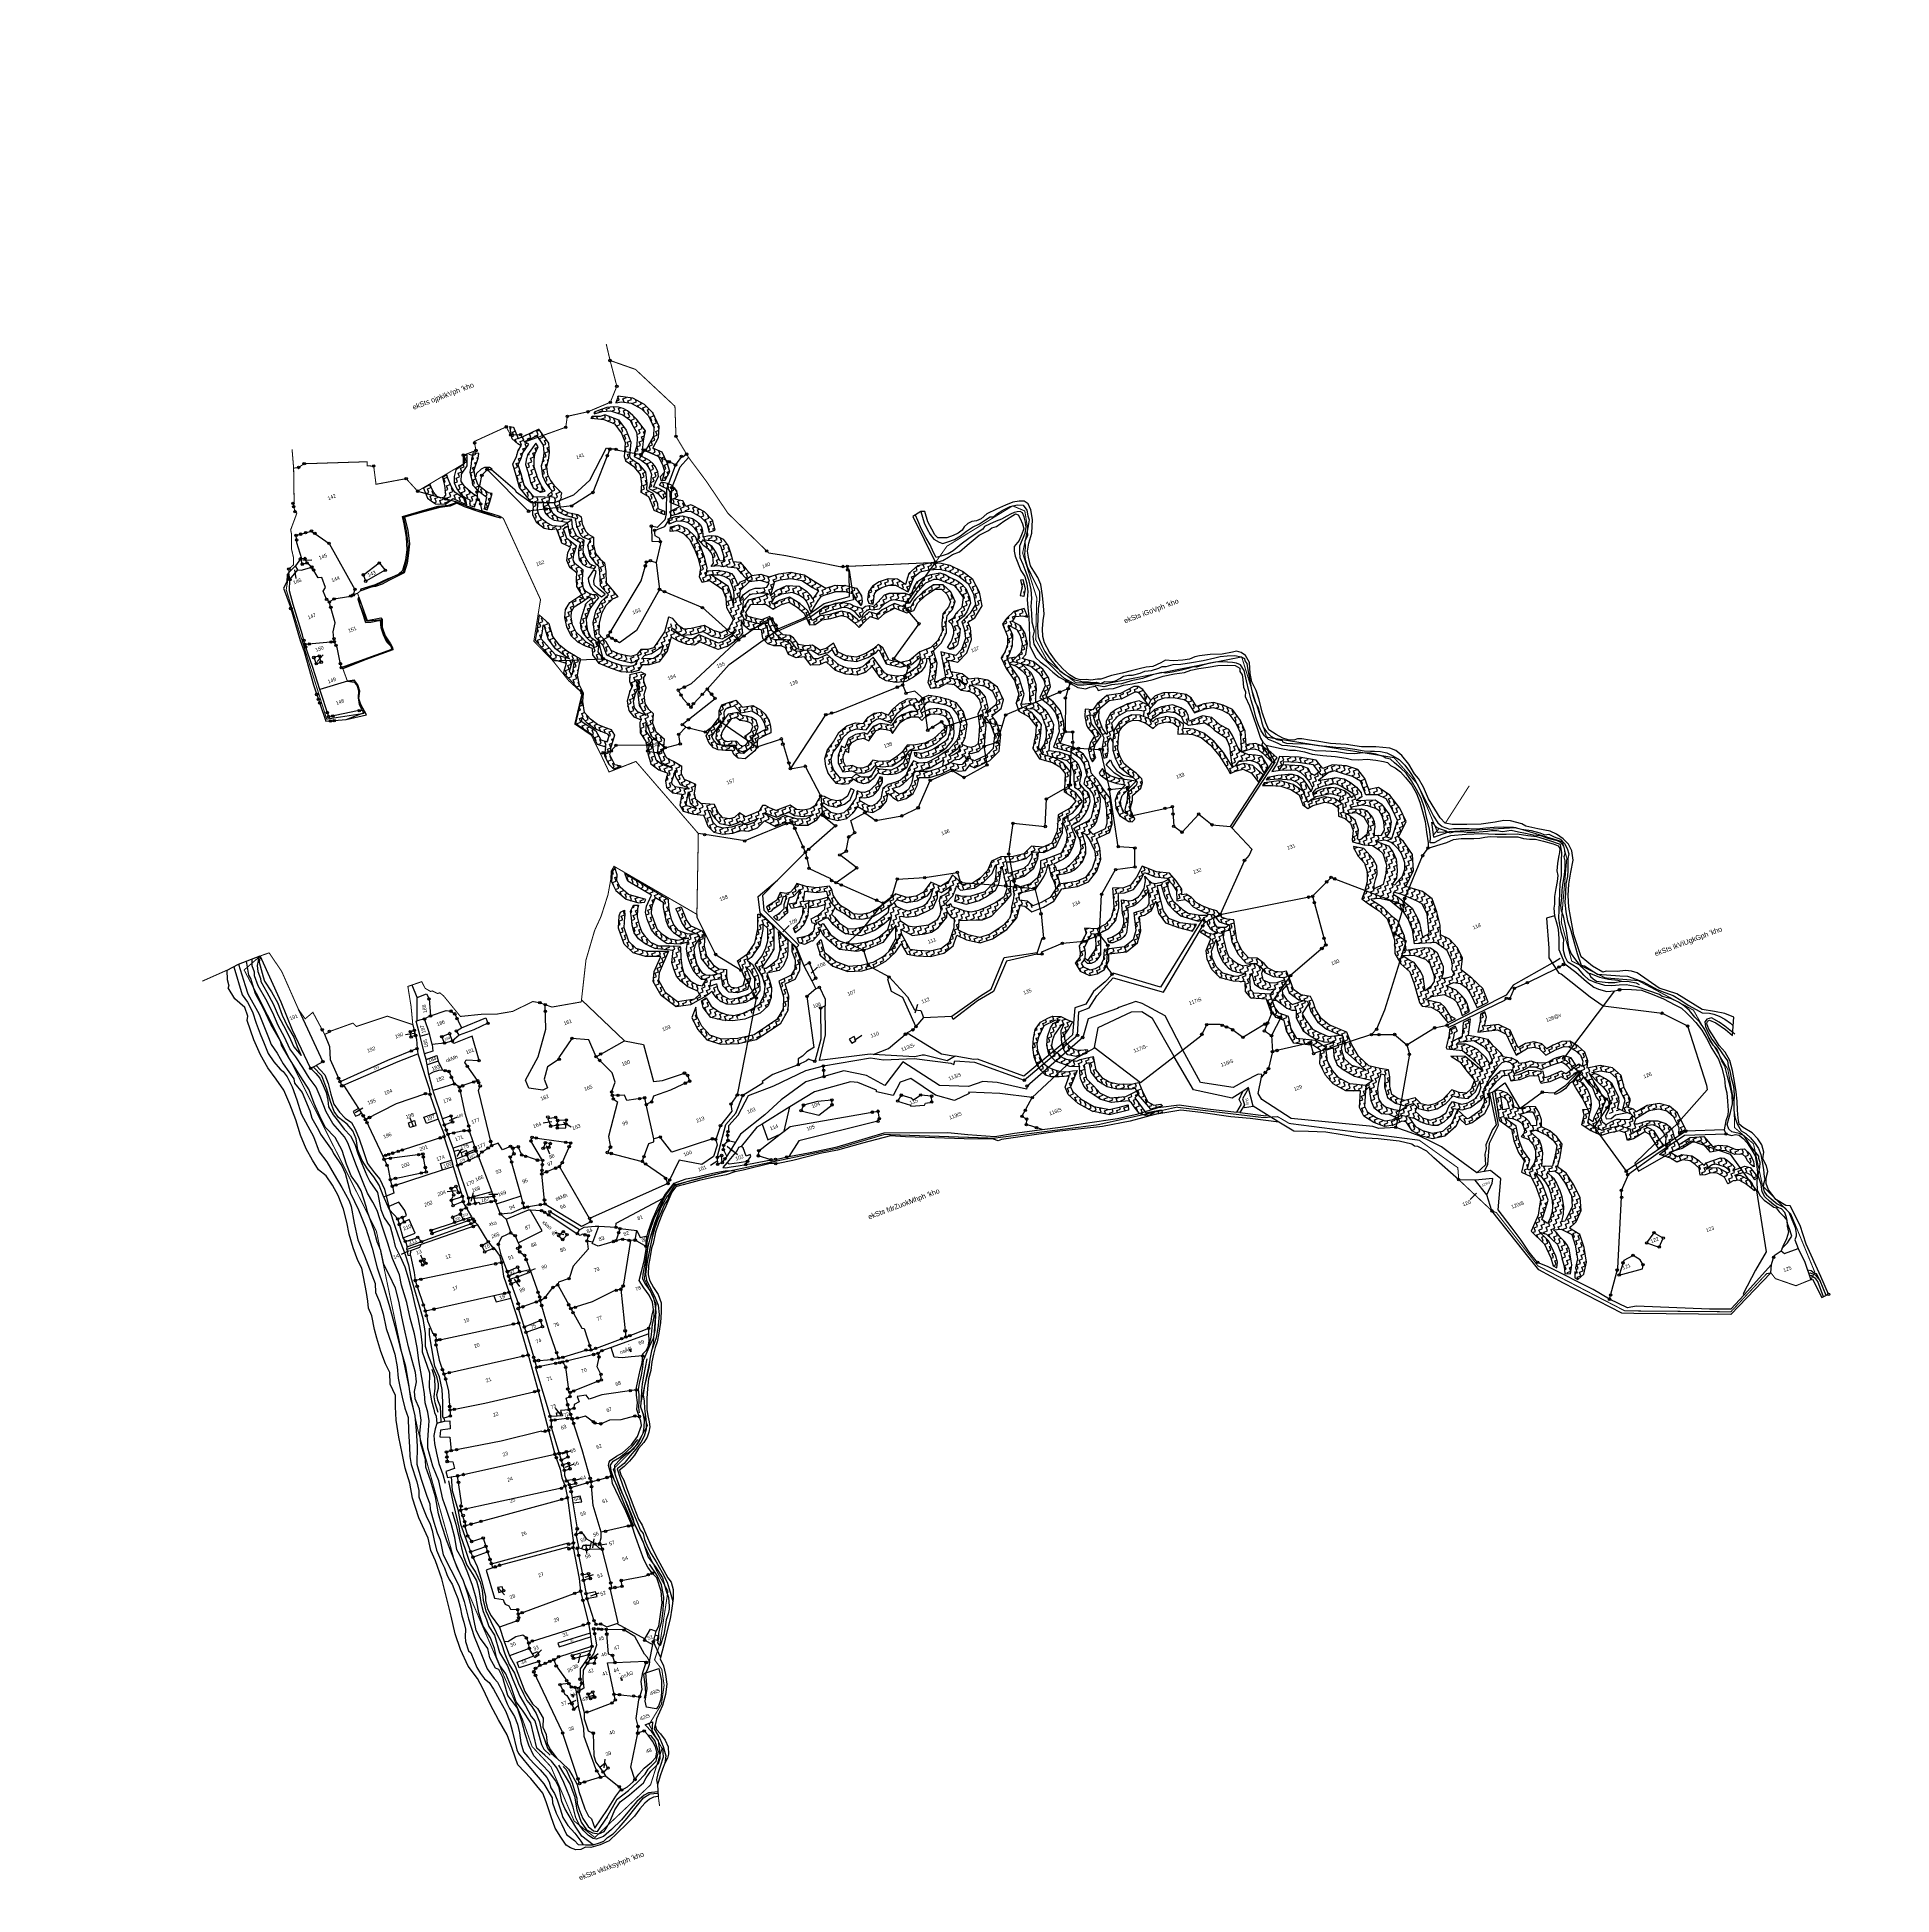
# Model space of a CAD drawing. Header units: metres. Extents: x -219 to 311408, y 87 to 1936973.
# Drawn here: x 306675 to 311408, y 1932234 to 1936973 of the extents above.
import ezdxf

# ---------------------------------------------------------------- set-up
doc = ezdxf.new("R2010")
doc.units = ezdxf.units.M
doc.header["$LTSCALE"] = 0.3
doc.header["$MEASUREMENT"] = 0
doc.linetypes.add('DASHDOT', pattern=[1, 0.5, -0.25, 0, -0.25])
doc.linetypes.add('DIVIDE', pattern=[1.25, 0.5, -0.25, 0, -0.25, 0, -0.25])
doc.layers.get('0').update_dxf_attribs({"linetype": 'CONTINUOUS'})
for name, color, linetype in [('LINE_WATER', 4, 'CONTINUOUS'), ('OFF', 1, 'CONTINUOUS'), ('POLY_HATCH', 12, 'CONTINUOUS'), ('POLY_PARCEL', 6, 'CONTINUOUS'), ('POLY_ROAD', 30, 'CONTINUOUS'), ('POLY_WATER', 4, 'CONTINUOUS'), ('SYM_ARROW', 1, 'CONTINUOUS'), ('SYM_LOGO', 1, 'CONTINUOUS'), ('SYM_STONE', 1, 'CONTINUOUS'), ('SYM_WORSHIP', 1, 'CONTINUOUS'), ('TEXT_MAPIN', 7, 'CONTINUOUS'), ('TEXT_MAPOUT', 7, 'CONTINUOUS'), ('TEXT_PARCEL', 7, 'CONTINUOUS'), ('V_BOUND_LINE', 7, 'CONTINUOUS'), ('V_BOUND_STREAM_LINE', 7, 'DASHDOT'), ('V_DIVIDE_LINE', 7, 'DIVIDE')]:
    doc.layers.add(name, color=color, linetype=linetype)
doc.styles.add('TEXT_MAP', font='')
doc.styles.get('TEXT_MAP').set_extended_font_data('Kruti Dev 050')
doc.dimstyles.get("Standard").update_dxf_attribs({"dimtxt": 0.18, "dimasz": 0.18, "dimexe": 0.18, "dimexo": 0.0625, "dimgap": 0.09, "dimtad": 0, "dimtih": 1, "dimtoh": 1, "dimdec": 4, "dimzin": 0, "dimdsep": 46, "dimtxsty": 'Standard', "dimcen": 0.09, "dimadec": 0, "dimazin": 0, "dimtfac": 1, "dimtdec": 4, "dimtofl": 0, "dimtmove": 0, "dimatfit": 3, "dimfxl": 0, "dimtolj": 1, "dimtzin": 0, "dimarcsym": 0})
pattern_1 = [(0, (0, 0), (1.875, 1.875), [1.875, -1.875]), (90, (1.875, 0), (-1.875, 1.875), [1.875, -1.875])]

# ---------------------------------------------------------------- blocks, each defined once
blk = doc.blocks.new('TEMPLE')
at = {"linetype": 'Continuous'}
h = blk.add_hatch(dxfattribs=at)
h.set_pattern_fill('ANSI31', color=256, scale=0.45, style=0)
h.set_pattern_definition([(45, (-11.828155, -12.872104), (-0.03977476, 0.03977476), [])])
h.paths.add_polyline_path([(-0.06, 0), (-0.06, -0.29), (0.06, -0.29), (0.06, 0)])
blk.add_hatch(color=256, dxfattribs=at).paths.add_polyline_path([(0.04, 0.42), (0.08, 0.43), (0.12, 0.42), (0.18, 0.43), (0.06, 0.44), (0.03, 0.46), (-0.02, 0.47), (-0.02, 0.4), (-0.01, 0.4)])
at = {"linetype": 'Continuous', "const_width": 0.00225}
for points in [[(-0.22, 0.12), (0.22, 0.12)], [(-0.14, 0.12), (-0.14, 0.17), (-0.12, 0.24), (-0.08, 0.28), (-0.04, 0.3), (-0.02, 0.33), (0.01, 0.31), (0.06, 0.27), (0.09, 0.25), (0.11, 0.22), (0.13, 0.18), (0.13, 0.12)], [(-0.14, -0.29), (-0.14, 0.12)], [(-0.06, -0.29), (-0.06, 0), (0.06, 0), (0.06, -0.29)], [(-0.02, 0.33), (-0.02, 0.47), (0.03, 0.46), (0.06, 0.44), (0.18, 0.43), (0.12, 0.42), (0.08, 0.43), (0.04, 0.42), (-0.01, 0.4), (-0.02, 0.4)], [(0.13, -0.29), (0.13, 0.12)], [(-0.22, -0.29), (0.22, -0.29)]]:
    blk.add_lwpolyline(points, dxfattribs=at)
blk = doc.blocks.new('STONE')
blk.add_circle((0, 0), 0.851)
blk = doc.blocks.new('TEXTARROW')
blk.add_leader([(0, 0), (8.7, 0)], dimstyle='Standard', override={"dimtxt": 2.5, "dimasz": 2.5, "dimexe": 1.25, "dimexo": 0.625, "dimgap": 0.625, "dimtad": 1, "dimtih": 0, "dimtoh": 0, "dimzin": 8, "dimcen": 2.5, "dimtofl": 1})
blk = doc.blocks.new('TEXTDOUBLEARROW')
for points in [[(-6.6, 0), (0.2, 0)], [(6.3, 0), (-0.6, 0)]]:
    blk.add_leader(points, dimstyle='Standard', override={"dimtxt": 2.5, "dimasz": 2.5, "dimexe": 1.25, "dimexo": 0.625, "dimgap": 0.625, "dimtad": 1, "dimtih": 0, "dimtoh": 0, "dimzin": 8, "dimcen": 2.5, "dimtofl": 1})
blk = doc.blocks.new('7')
at = {"layer": 'POLY_HATCH'}
h = blk.add_hatch(dxfattribs=at)
h.set_pattern_fill('ZIGZAG', color=256, scale=15, style=0)
h.set_pattern_definition(pattern_1)
h.paths.add_polyline_path([(354.42, 677.99), (352.23, 682.86), (351.52, 685.54), (351.31, 688.78), (352.09, 692.66), (353.99, 695.2), (355.76, 698.52), (357.03, 702.96), (354.91, 711.08), (347.08, 710.44), (344.01, 710.28), (343.94, 716.35), (342.33, 717.25), (341.22, 711.22), (342.98, 707.9), (344.18, 706.42), (341.92, 704.87), (340.09, 702.4), (337.12, 699.44), (336.77, 693.79), (336.2, 687.66), (337.55, 683.49), (339.03, 679.33), (339.86, 678.76), (339.17, 676.3), (338.25, 674.46), (337.49, 672.76), (338.06, 668.51), (340.46, 664.67), (343.38, 662.88), (345.99, 662.32), (346.14, 660.33), (345.99, 654.96), (349.21, 651.53), (347.01, 649.43), (345.32, 646.11), (345.38, 642.48), (347.68, 638.74), (346.4, 636.03), (345.32, 632.61), (346.3, 628.05), (344.5, 627.58), (347, 625.12), (348.99, 625.64), (350.14, 624.7), (346.29, 622.86), (344.45, 620.69), (343.19, 619.01), (341.86, 617.34), (340.6, 615.5), (340.02, 612.74), (340.1, 609.98), (340.94, 607.56), (341.94, 605.47), (342.94, 603.55), (342.59, 601.87), (342.02, 603.22), (340.02, 605.39), (338.76, 608.59), (337.26, 611.81), (336.8, 615.75), (337.43, 619.46), (338.64, 621.99), (340.67, 623.62), (344.08, 624.35), (347, 625.12), (344.5, 627.58), (343.38, 627.29), (339.34, 626.42), (336.21, 623.91), (334.52, 620.38), (333.76, 615.83), (334.32, 610.97), (336.21, 606.93), (339.03, 603.71), (341.84, 601.51), (341.13, 599.31), (343.96, 599.31), (345.03, 601.29), (344.7, 604.3), (343.03, 606.56), (342.69, 610.32), (343.36, 613.66), (344.2, 616), (347.54, 620.1), (350.56, 622.02), (353.4, 623.53), (352.81, 625.37), (351.23, 626.04), (349.52, 627.42), (348.55, 628.96), (348.13, 630.64), (348.44, 632.46), (349.22, 634.93), (351.1, 638.93), (348.38, 643.35), (348.35, 645.41), (349.47, 647.61), (352.21, 651.08), (349.04, 656.12), (349.16, 660.4), (349.09, 661.32), (351.71, 661.62), (351.56, 661.05), (351.31, 660.13), (350.97, 657.29), (351.81, 655.61), (353.15, 653.77), (354.57, 652.1), (353.15, 650.18), (352.4, 648.84), (351.48, 646.5), (351.06, 644.33), (351.89, 641.57), (353.4, 639.73), (356.5, 637.64), (357.42, 638.39), (356.24, 639.39), (355.24, 640.48), (354.57, 642.82), (354.24, 644.75), (354.24, 646.75), (354.74, 648.51), (355.74, 650.43), (356.66, 652.52), (355.4, 653.98), (353.97, 655.57), (353.64, 658.74), (353.64, 660.42), (354.56, 664.01), (351.46, 665.35), (349.71, 666.52), (348.2, 667.77), (347.03, 670.03), (346.7, 672.79), (346.44, 674.71), (347.36, 676.3), (348.28, 677.86), (344.01, 679.91), (341.67, 680.59), (341.13, 680.96), (339.94, 684.31), (338.77, 687.94), (339.29, 693.6), (339.59, 698.32), (342, 700.74), (343.7, 703.02), (347.87, 705.89), (346.26, 707.87), (347.24, 707.92), (353, 708.38), (354.41, 702.99), (353.4, 699.47), (351.86, 696.56), (349.72, 693.72), (348.77, 688.95), (349.02, 685.13), (349.84, 682.01), (350.31, 680.95), (350.69, 680.47), (347.7, 679.22), (350.21, 677.3), (350.29, 675.88), (349.29, 674.12), (349.54, 672.7), (349.46, 670.36), (350.88, 668.77), (352.38, 667.18), (356.57, 663.92), (356.01, 663.02), (356.08, 662.92), (355.6, 660.42), (355.91, 655.56), (356.58, 654.04), (359.62, 651.46), (357.22, 649.39), (356.52, 644.14), (357.9, 639.89), (358.86, 638.14), (358.18, 635.14), (356.19, 628.96), (357.75, 625.12), (358.34, 623.34), (353.83, 621.46), (349.62, 617.98), (346.49, 613.33), (344.95, 606.47), (347.13, 601.21), (347.12, 599.31), (349.66, 599.31), (349.16, 602.38), (347.17, 607.13), (349.16, 611.89), (351.88, 615.93), (355.41, 618.85), (359.45, 620.53), (362.37, 620.79), (360.58, 626.16), (359.4, 629.08), (361.09, 634.34), (362.06, 638.59), (360.68, 641.1), (359.61, 644.42), (360.17, 648.67), (361.45, 652.2), (359.76, 654.29), (358.89, 656.29), (358.63, 660.23), (359.3, 663.65), (358.12, 665.24), (354.08, 667.95), (351.16, 671.07), (351.88, 674.21), (353.39, 675.8), (353.59, 676.77)])
h.paths.add_polyline_path([(343.52, 673.62), (343.77, 675.21), (344.77, 677.05), (342.02, 677.85), (341.68, 676.8), (340.59, 674.21), (340.42, 671.53), (341.14, 669.27), (342.64, 666.88), (344.77, 664.51), (349, 662.56), (352.38, 663.25), (350.12, 664.59), (346.36, 666.85), (344.72, 668.82), (343.68, 671.36)], flags=16)
h = blk.add_hatch(dxfattribs=at)
h.set_pattern_fill('ZIGZAG', color=256, scale=15, style=0)
h.set_pattern_definition(pattern_1)
h.paths.add_polyline_path([(321.05, 711.55), (319.12, 708.88), (318.2, 706.79), (317.03, 704.95), (316.02, 703.11), (315.77, 701.18), (315.77, 699.43), (315.19, 696.92), (316.27, 694.08), (318.45, 690.57), (319.54, 689.06), (316.26, 683.98), (317.56, 683.09), (320.1, 686.19), (322.7, 689.71), (320.91, 690.64), (319.73, 692.43), (318.74, 694.29), (317.63, 696.33), (317.81, 700.66), (318.55, 703.63), (322.33, 708.21), (323.44, 710.25)])
h.paths.add_polyline_path([(310.32, 688), (312.36, 686.62), (315.52, 690.65), (313.68, 692.82), (311.42, 697.17), (310.58, 700.43), (312.01, 703.78), (315.94, 706.62), (317.95, 711.65), (316.26, 711.63), (315.02, 708.04), (310.18, 706.73), (308.24, 703.94), (307.07, 701.1), (307.24, 697.92), (308.07, 695.16), (309.41, 692.74), (311.34, 690.57)])
h.paths.add_polyline_path([(305.23, 699.34), (304.98, 702.52), (305.09, 705.99), (302.64, 705.61), (302.22, 701.52), (301.55, 699.01), (301.05, 697), (298.97, 695.78), (297.03, 697.84), (296.2, 700.1), (295.86, 702.61), (295.9, 704.54), (292.25, 703.96), (292.25, 698.7), (293.42, 696.79), (294.97, 694.68), (299.43, 692.83), (304.01, 694.03), (309.08, 688.83), (309.5, 691.32), (305.82, 696.67)])
h = blk.add_hatch(dxfattribs=at)
h.set_pattern_fill('ZIGZAG', color=256, scale=15, style=0)
h.set_pattern_definition(pattern_1)
h.paths.add_polyline_path([(403.5, 691.83), (403.09, 693.59), (402.26, 696.16), (401.44, 698.84), (400.51, 701.01), (398.75, 704.1), (397.31, 705.96), (395.25, 707.3), (393.08, 708.43), (389.98, 709.26), (383.38, 709.26), (382.97, 708.44), (387.1, 708.13), (391.02, 706.99), (393.08, 705.45), (395.97, 703.08), (398.34, 699.57), (398.75, 696.17), (399.17, 692.76), (398.65, 690.19), (397.1, 686.58), (395.04, 684), (394.01, 682.04), (396.49, 679.15), (398.24, 676.68), (398.86, 673.28), (398.86, 670.8), (397.72, 669.05), (396.9, 667.09), (395.25, 664.93), (398.26, 661.27), (399.69, 657.75), (402.16, 658.58), (401.84, 660.53), (400.17, 662.72), (398.76, 664.04), (397.52, 664.77), (399.79, 667.14), (401.65, 668.79), (402.16, 671.05), (401.95, 673.63), (401.34, 675.69), (400.3, 677.65), (399.27, 678.89), (397.3, 681.03), (398.75, 683.28), (400.3, 686.16), (401.44, 688.53)])
h = blk.add_hatch(dxfattribs=at)
h.set_pattern_fill('ZIGZAG', color=256, scale=15, style=0)
h.set_pattern_definition(pattern_1)
h.paths.add_polyline_path([(406.29, 688.06), (400.22, 682.76), (405.05, 678.09), (405.53, 673.46), (405.26, 669.73), (405.03, 669.61), (402.69, 666.3), (404.13, 665.89), (407.75, 669.09), (408.06, 673.5), (407.47, 679.26), (403.96, 682.66), (408.37, 686.51), (410.59, 691.43), (410.12, 698.82), (407.67, 704.08), (403.37, 709), (397.04, 712.45), (394.81, 709.73), (397.67, 709.23), (401.76, 706.99), (405.53, 702.68), (407.62, 698.19), (408.03, 691.9)])
h = blk.add_hatch(dxfattribs=at)
h.set_pattern_fill('ZIGZAG', color=256, scale=15, style=0)
h.set_pattern_definition(pattern_1)
h.paths.add_polyline_path([(346.52, 694.53), (347.62, 697.84), (348.95, 700.34), (351.79, 703.02), (351.24, 705.13), (345.48, 701.18), (343.92, 699.08), (342.88, 697.21), (342.65, 693.4), (342.17, 688.14), (342.33, 685.12), (344.92, 681.95), (347.34, 681.57), (346.51, 684.72), (346.22, 689.12)])
h = blk.add_hatch(dxfattribs=at)
h.set_pattern_fill('ZIGZAG', color=256, scale=15, style=0)
h.set_pattern_definition(pattern_1)
h.paths.add_polyline_path([(396.45, 656.39), (396.47, 656.88), (396.16, 662.08), (393.95, 664.75), (395.14, 667.51), (396.4, 672.9), (394.61, 678.12), (391.64, 682.33), (394.9, 689.25), (394.81, 695.54), (393.14, 701.48), (388, 706.09), (387.62, 706.28), (385.55, 706.38), (381.7, 707.75), (380.89, 706.94), (386.55, 703.99), (390.91, 700.09), (392.28, 695.17), (392.37, 689.8), (389.47, 683.65), (389.39, 681.14), (392.34, 676.96), (393.77, 672.77), (392.73, 668.3), (391.02, 664.34), (393.69, 661.11), (393.94, 656.86), (393.8, 653.91), (397.82, 650.12), (398.47, 651.8), (395.88, 654.13)])
h = blk.add_hatch(dxfattribs=at)
h.set_pattern_fill('ZIGZAG', color=256, scale=15, style=0)
h.set_pattern_definition(pattern_1)
h.paths.add_polyline_path([(407.94, 635.16), (405.85, 639.91), (402.52, 643.24), (398.49, 643.6), (397.48, 641.66), (400.91, 640.58), (403.32, 638.18), (405.01, 634.34), (405.67, 629.18), (405.72, 624.22), (405.16, 619.56), (403.06, 615.83), (403.42, 612.71), (407.05, 612.15), (409.26, 609.13), (411.46, 605.8), (411.61, 601.46), (410.96, 599.31), (413.94, 599.31), (414.15, 601.15), (414.54, 603.85), (414.44, 606.76), (411.73, 610.85), (408.75, 614.94), (406.24, 615.33), (408.08, 618.61), (408.74, 624.05), (408.69, 629.39)])
h.paths.add_polyline_path([(420.47, 628.92), (418.26, 631.33), (417.13, 631.98), (414.61, 633.08), (411.61, 633.55), (411.92, 634.66), (412.4, 636.08), (412.71, 637.81), (412.56, 639.39), (411.37, 641.67), (410.03, 643.64), (407.9, 645.14), (405.77, 646.56), (402.54, 647.51), (398.75, 647.68), (398.28, 645.16), (401.75, 645.24), (404.98, 644.22), (406.96, 642.72), (408.38, 640.75), (409.32, 638.7), (409.72, 637.12), (409.95, 635.86), (409.72, 634.52), (409.01, 633.1), (410.43, 629.24), (411.92, 626.87), (412.63, 624.98), (412.79, 622.85), (412.32, 621.04), (411.85, 619.7), (410.27, 618.55), (413.74, 617.45), (415.63, 616.34), (417.37, 616.11), (417.75, 615.26), (421.81, 613.26), (422.91, 610.12), (424.28, 606.68), (427.22, 607.44), (425.74, 611.17), (424.25, 615.42), (421.03, 617.01), (421.49, 620.43), (421.64, 624.98)])
h.paths.add_polyline_path([(412.79, 629.14), (410.82, 632.29), (415.23, 630.18), (417.77, 627.4), (418.19, 626), (417.76, 620.7), (416.58, 618.89), (415.16, 619.68), (415, 624.01), (414.45, 625.75), (414.13, 627.4)], flags=16)
h.paths.add_polyline_path([(424.99, 604.88), (424.28, 606.68), (423.64, 606.51), (421.06, 606.41), (419.2, 605.28), (419.1, 607.44), (419, 609.81), (418.28, 611.77), (416.42, 613.32), (412.81, 615.69), (407.36, 617.33), (406.24, 615.33), (408.75, 614.94), (409.11, 614.45), (412.6, 613.11), (414.36, 611.67), (416.52, 609.3), (416.63, 605.69), (416.42, 603.52), (415.59, 600.74), (414.84, 599.31), (417.87, 599.31), (418.07, 600.12), (419.31, 602.6)])
h.paths.add_polyline_path([(407.41, 658.74), (407, 660.61), (406.09, 662.59), (404.65, 664.03), (402.07, 665.58), (400.52, 664.75), (402.79, 662.38), (403.82, 661.25), (404.13, 659.8), (403.62, 658.15), (403.1, 656.4), (402.48, 655.06), (405.89, 651.82), (406.43, 651.27), (400.65, 650.7), (400.96, 648.65), (404.67, 648.33), (407.74, 648.1), (410.25, 647.35), (414, 643.04), (415.79, 639.03), (415.3, 634.53), (418.32, 634.34), (418.88, 639.51), (416.58, 644.68), (412.53, 649.33), (411.64, 650.25), (408.93, 650.3), (408.64, 653.32), (408.49, 653.47), (405.06, 655.58), (407.23, 656.51)])
h = blk.add_hatch(dxfattribs=at)
h.set_pattern_fill('ZIGZAG', color=256, scale=15, style=0)
h.set_pattern_definition(pattern_1)
h.paths.add_polyline_path([(325.77, 613.85), (326.19, 620.31), (323.17, 626.08), (319.46, 619.16), (317.06, 615.15), (321.6, 603.5), (327.35, 599.31), (330.44, 599.31), (330.61, 599.53), (330.79, 599.31), (333.99, 599.31), (332.69, 600.98), (329.9, 604.38), (327.26, 608.77)])
h.paths.add_polyline_path([(319.86, 614.92), (321.66, 617.91), (323.14, 620.68), (323.62, 619.77), (323.22, 613.57), (324.93, 607.75), (327.83, 602.92), (329.54, 600.83), (323.69, 605.11)], flags=16)
h = blk.add_hatch(dxfattribs=at)
h.set_pattern_fill('ZIGZAG', color=256, scale=15, style=0)
h.set_pattern_definition(pattern_1)
h.paths.add_polyline_path([(330.36, 591.86), (333.15, 596.71), (334.56, 598.58), (333.99, 599.31), (330.79, 599.31), (331.38, 598.55), (331.03, 598.1), (328.11, 593.01), (327.2, 595.01), (330.44, 599.31), (327.27, 599.31), (324.28, 595.33), (325.92, 591.7), (328.33, 585.32), (329.52, 582.84), (321.07, 570.05), (326.76, 562.22), (327.41, 556.99), (330.74, 554.35), (328.87, 550.42), (329.21, 546.03), (330.62, 542.78), (334.68, 542.78), (331.92, 544.38), (331.39, 549.81), (333.34, 553.28), (337.05, 558.06), (336.4, 561), (333.76, 563.25), (331.05, 565.88), (328.71, 569.44), (327.15, 573.52), (328.25, 578.98), (330.05, 582.61), (329.63, 587.01)])
h.paths.add_polyline_path([(325.16, 571.65), (326.45, 568.28), (329.08, 564.27), (332.06, 561.38), (334.11, 559.62), (334.32, 558.67), (332.43, 556.24), (329.8, 558.32), (329.19, 563.18), (324.14, 570.12)], flags=16)
h = blk.add_hatch(dxfattribs=at)
h.set_pattern_fill('ZIGZAG', color=256, scale=15, style=0)
h.set_pattern_definition(pattern_1)
h.paths.add_polyline_path([(472.88, 583.5), (468.53, 586.62), (463.77, 588.52), (459.01, 588.77), (455.38, 593.22), (451.33, 598.69), (450.33, 599.31), (444.57, 599.31), (449.25, 596.43), (452.99, 591.37), (455.05, 588.86), (451.21, 586.1), (450.81, 588), (449.81, 590.41), (447.1, 594.21), (441.4, 596.61), (435.59, 596.21), (432.38, 594.91), (435.76, 599.31), (419.07, 599.31), (417.55, 598.06), (417.87, 599.31), (414.84, 599.31), (413.53, 596.82), (413.84, 598.47), (413.94, 599.31), (410.96, 599.31), (410.23, 596.9), (411.3, 590.2), (407.57, 587.19), (403.52, 586.62), (400.4, 588.82), (396.87, 592.97), (390.37, 593.73), (386.84, 594.81), (384.74, 598.03), (384.32, 599.31), (379.68, 599.31), (377.73, 596.55), (373.68, 593.84), (370.25, 591.23), (367.03, 591.59), (364.11, 592.66), (361.5, 591.18), (358.17, 591.23), (355.87, 592.71), (352.75, 594.81), (349.93, 597.62), (349.66, 599.31), (347.12, 599.31), (347.11, 596.18), (350.82, 592.47), (354.21, 590.19), (357.26, 588.22), (360.33, 588.18), (358.23, 586.59), (356.18, 586.73), (352.57, 588.43), (348.58, 591.67), (344.94, 595.05), (344.02, 598.42), (343.78, 598.98), (343.96, 599.31), (341.13, 599.31), (340.87, 598.49), (342.25, 593.43), (346.6, 589.39), (350.95, 585.86), (355.41, 583.76), (359.14, 583.5), (361.65, 585.4), (364.88, 584.22), (369.94, 583.86), (375.52, 587.29), (379.77, 593.07), (382.71, 589.65), (385.92, 586.86), (388.99, 585.45), (391.99, 586.03), (395.27, 582.82), (399.17, 579.27), (404.04, 579.17), (407.94, 580.24), (411.63, 581.79), (413.05, 582.79), (414.6, 589.03), (415.19, 585.69), (416.74, 582.75), (419.4, 582.1), (422.34, 580.89), (421.4, 576.65), (422.75, 573.37), (425.34, 571.34), (428.55, 570.13), (430.17, 568.44), (430.41, 564.96), (433.28, 562.09), (437.32, 561.16), (438.87, 556.23), (442.77, 554.82), (446.33, 555.13), (449.19, 549.57), (453.3, 545.95), (458.24, 543.71), (462.69, 543.47), (466.66, 545.09), (468.42, 538.57), (470.52, 536.05), (474.98, 533.46), (479.5, 532.33), (483.75, 533.05), (488.13, 534.19), (490.72, 535.95), (492.2, 537.78), (492.79, 539.05), (494.07, 538.88), (493.89, 536.15), (491.58, 531.5), (489.48, 528.01), (489.53, 527.03), (493.13, 527.03), (492.51, 527.21), (494.23, 530.04), (496.87, 535.36), (497.26, 541.49), (496.89, 541.54), (497.19, 541.55), (502.27, 543.8), (506.41, 547.55), (507.94, 551.88), (509.65, 555.34), (513.14, 557.27), (515.78, 560.38), (515.41, 565.61), (513.12, 570.1), (508.7, 571.79), (502.6, 570.31), (497.42, 568.06), (494.53, 565.56), (492.6, 565.65), (487.73, 569.95), (481.03, 569.21), (477.93, 568.02), (474.64, 570.53), (470.16, 568.79), (468.44, 567.91), (467.89, 569.16), (465.29, 573.54), (461.92, 575.7), (456.25, 576.12), (451.52, 577.14), (447.81, 576.22), (447.2, 576.42), (446.78, 581.64), (444.32, 586.23), (440.78, 590.88), (435.64, 591.09), (432.12, 590.54), (431.52, 591.41), (434.08, 593.51), (437.79, 593.91), (442.9, 592.71), (445.7, 590.21), (446.9, 588.5), (447.71, 586.2), (448.01, 584.2), (447.91, 581.6), (448.11, 580.4), (451.31, 582.9), (453.51, 584.6), (455.52, 585.9), (457.52, 585.83), (463.11, 585.53), (467.07, 583.96), (470.19, 581.72), (470.77, 579.12), (470.62, 578.38), (471.58, 576.17), (472.09, 574.82), (473.29, 576.34), (473.85, 579.16)])
h.paths.add_polyline_path([(463.73, 572.04), (466.01, 568.2), (467.4, 565.03), (471.02, 566.87), (474.3, 568.15), (477.58, 565.65), (481.53, 567.15), (487.04, 567.76), (491.76, 563.59), (495.27, 563.42), (498.55, 566.26), (503.27, 568.31), (508.56, 569.59), (511.62, 568.42), (513.34, 565.03), (513.62, 561.09), (511.78, 558.92), (508.06, 556.87), (506, 552.7), (504.61, 548.75), (501.11, 545.58), (496.71, 543.64), (490.98, 543.47), (484.81, 541.31), (480.26, 541.87), (475.47, 544.97), (474.75, 551.7), (473.13, 554.09), (470.19, 552.81), (466.01, 551.98), (461.07, 552.03), (456.56, 554.31), (453.61, 557.48), (452.89, 562.31), (448.72, 561.14), (445.55, 561.42), (442.94, 565.03), (439.88, 565.87), (436.71, 567.81), (435.54, 571.76), (434.26, 573.37), (431.42, 574.87), (428.7, 580.04), (428.53, 585.54), (424.14, 585.48), (420.41, 587.87), (418.24, 589.6), (418.13, 591.48), (421.8, 594.37), (425.14, 593.15), (428.87, 591.54), (431.15, 588.26), (435.76, 588.98), (439.71, 588.82), (442.55, 585.09), (444.72, 581.04), (445.22, 574.87), (447.72, 574.04), (451.56, 574.98), (455.95, 574.04), (461.23, 573.65)], flags=16)
h.paths.add_polyline_path([(451.16, 559.65), (451.63, 556.52), (455.28, 552.6), (460.55, 549.93), (466.21, 549.87), (470.82, 550.79), (472.37, 551.46), (472.71, 550.95), (473.49, 543.75), (479.52, 539.84), (485.04, 539.16), (490.38, 541.03), (489.62, 539.38), (488.66, 538.19), (486.87, 536.98), (483.11, 536), (479.62, 535.41), (476.13, 536.29), (472.5, 538.39), (471.16, 540), (468.68, 549.17), (462.18, 546.52), (458.97, 546.69), (454.96, 548.51), (451.61, 551.46), (448.08, 558.31), (443.17, 557.88), (441.3, 558.56), (439.67, 563.75), (439.03, 563.92), (434.92, 566.44), (433.64, 570.77), (432.89, 571.72), (429.87, 573.32), (426.61, 579.49), (426.49, 583.41), (423.54, 583.37), (419.19, 586.16), (416.2, 588.53), (415.97, 592.46), (417.29, 593.5), (419.13, 597.22), (422.84, 598.87), (424.39, 598.87), (426.25, 598.36), (428.31, 597.94), (430.37, 597.12), (431.3, 596.5), (429.03, 595.83), (421.42, 596.75), (415.97, 592.46), (416.2, 588.53), (419.19, 586.16), (423.54, 583.37), (426.49, 583.41), (426.61, 579.49), (429.87, 573.32), (432.89, 571.72), (433.64, 570.77), (434.92, 566.44), (439.03, 563.92), (441.67, 563.2), (444.41, 559.41), (448.92, 559.02)], flags=16)
h.paths.add_polyline_path([(410.7, 585.84), (410.39, 584.61), (410.16, 584.44), (406.95, 583.09), (403.67, 582.19), (400.37, 582.26), (397.34, 585.02), (392.97, 589.3), (389.37, 588.59), (387.57, 589.42), (384.85, 591.79), (381.12, 596.13), (381.85, 597.15), (381.99, 596.72), (384.91, 592.24), (389.75, 590.77), (395.34, 590.11), (398.35, 586.58), (402.76, 583.47), (408.81, 584.31)], flags=16)
h.paths.add_polyline_path([(374.74, 590.55), (372.06, 587.37), (367.96, 586.37), (362.52, 588.29), (364.38, 589.34), (367.9, 588.99)], flags=16)
h = blk.add_hatch(dxfattribs=at)
h.set_pattern_fill('ZIGZAG', color=256, scale=15, style=0)
h.set_pattern_definition(pattern_1)
h.paths.add_polyline_path([(439.97, 603.5), (435, 603.76), (431.57, 606.37), (427.22, 607.44), (424.28, 606.68), (424.99, 604.88), (430.24, 603.59), (433.92, 600.79), (431.98, 599.31), (435.76, 599.31), (436.79, 600.65), (439.54, 600.5), (444.55, 599.31), (450.33, 599.31), (445.75, 602.12)])
h = blk.add_hatch(dxfattribs=at)
h.set_pattern_fill('ZIGZAG', color=256, scale=15, style=0)
h.set_pattern_definition(pattern_1)
h.paths.add_polyline_path([(358.4, 561.16), (357.13, 563.89), (356.47, 567.3), (357.47, 571.61), (359.58, 574.27), (359.68, 577.75), (360.23, 579.34), (361.68, 580.44), (359.96, 582.28), (354.28, 582.94), (353.1, 580.13), (353.16, 576.91), (351.47, 575.53), (348.65, 571.48), (347.68, 566.93), (348.96, 563.1), (351.77, 560.39), (350.7, 559.41), (349.01, 554.66), (350.19, 549.8), (349.01, 543.92), (348.55, 538.75), (351.26, 534.5), (354.79, 531.49), (352.29, 528.37), (352.05, 527.03), (355.08, 527.03), (358.79, 531.64), (357.71, 529.05), (358.02, 527.03), (361.07, 527.03), (360.82, 528.67), (362.24, 532.08), (359.3, 535.84), (356.71, 538.71), (356.61, 542.19), (359.13, 547.47), (356.54, 552.19), (356.51, 556.71)])
h.paths.add_polyline_path([(354.87, 561.59), (351.59, 564.75), (350.8, 567.11), (351.47, 570.26), (353.7, 573.46), (356.2, 575.49), (356.13, 579.69), (357.12, 579.57), (356.68, 578.31), (356.59, 575.36), (354.69, 572.96), (353.39, 567.36), (354.24, 562.95)], flags=16)
h.paths.add_polyline_path([(353.87, 558.21), (353.48, 557.32), (353.53, 551.41), (355.74, 547.37), (353.57, 542.83), (353.73, 537.51), (356.99, 533.9), (357.75, 532.93), (353.56, 536.51), (351.65, 539.51), (352, 543.48), (353.28, 549.86), (352.15, 554.49), (353.29, 557.69)], flags=16)
h = blk.add_hatch(dxfattribs=at)
h.set_pattern_fill('ZIGZAG', color=256, scale=15, style=0)
h.set_pattern_definition(pattern_1)
h.paths.add_polyline_path([(493.25, 580.54), (489, 582.33), (484.35, 582.48), (480.61, 581.71), (477.9, 579.82), (476, 576.39), (476.01, 574.52), (477.8, 573.41), (480.2, 577.75), (481.83, 578.88), (484.6, 579.45), (488.35, 579.33), (491.29, 578.09), (495.89, 572.93), (501.26, 578.72), (504.98, 580.05), (509.27, 579.43), (514.01, 577.94), (517.81, 575.45), (521.92, 571.07), (524.83, 566.43), (525.47, 560.64), (524.57, 555.49), (520.67, 552.41), (515.31, 550.05), (515.15, 545.82), (514.05, 541.66), (510.37, 537.32), (506.76, 535.62), (500.61, 539.91), (498.29, 527.44), (498.99, 527.03), (505.01, 527.03), (501.65, 528.98), (502.72, 534.76), (506.46, 532.15), (512.24, 534.86), (516.8, 540.23), (518.18, 545.5), (518.03, 548.83), (521.97, 549.59), (527.34, 553.84), (528.52, 560.54), (527.75, 567.44), (524.32, 572.92), (519.77, 577.78), (515.31, 580.69), (509.94, 582.38), (504.67, 583.15), (499.4, 581.25), (495.97, 576.7)])
h = blk.add_hatch(dxfattribs=at)
h.set_pattern_fill('ZIGZAG', color=256, scale=15, style=0)
h.set_pattern_definition(pattern_1)
h.paths.add_polyline_path([(518.35, 567.55), (519.48, 564.46), (520.31, 560.85), (518.04, 556.62), (514.43, 555.08), (512.36, 553.32), (509.37, 552.6), (510.56, 550.22), (510.4, 547.86), (509.58, 545.9), (507.21, 542.91), (504.32, 540.64), (505.14, 539.29), (506.69, 539.08), (509.37, 540.22), (511.85, 544.14), (513.29, 547.02), (512.67, 548.63), (513.5, 551), (517.01, 552.03), (519.38, 553.58), (522.47, 556.98), (523.09, 559.97), (522.99, 564.51), (521.75, 567.39), (520.2, 569.66), (517.42, 572.45), (515.87, 574.4), (513.81, 576.16), (509.27, 576.98), (506.07, 576.88), (502.05, 575.95), (499.36, 573.99), (497.82, 572.14), (495.96, 571.41), (494.31, 572.86), (491.42, 573.99), (487.13, 575.64), (484.65, 575.64), (482.48, 574.61), (480.11, 573.27), (477.53, 572.14), (475.67, 573.37), (473.92, 573.68), (472.17, 573.17), (468.76, 575.85), (467.42, 577.5), (465.15, 578.73), (462.88, 579.77), (460.82, 580.28), (456.38, 580.18), (452.67, 579.97), (451.74, 577.81), (457.98, 577.7), (459.84, 577.39), (462.62, 577.08), (465.1, 576.36), (467.87, 573.59), (468.91, 571.2), (469.43, 569.45), (470.26, 569.45), (471.8, 570.69), (474.54, 571.81), (476.65, 570.69), (479.75, 570.07), (483.05, 571.51), (487.44, 572.12), (492.23, 569.24), (494.4, 567.49), (496.46, 568.83), (499.35, 570.79), (505.33, 573.88), (509.87, 574.19), (511.73, 573.37)])
h = blk.add_hatch(dxfattribs=at)
h.set_pattern_fill('ZIGZAG', color=256, scale=15, style=0)
h.set_pattern_definition(pattern_1)
h.paths.add_polyline_path([(546.5, 551.93), (548.2, 550.92), (550.08, 554.05), (550.71, 558.59), (549.38, 558.88), (548.99, 555.67)])
h = blk.add_hatch(dxfattribs=at)
h.set_pattern_fill('ZIGZAG', color=256, scale=15, style=0)
h.set_pattern_definition(pattern_1)
h.paths.add_polyline_path([(410.09, 538), (409.45, 541.68), (408.09, 544.39), (405.38, 547.74), (400.34, 548.71), (398.6, 553.1), (394.66, 553.42), (391.3, 553.36), (388.97, 551.16), (387.88, 548.13), (381.68, 544.19), (378.71, 541.93), (378.77, 538.51), (380, 535.16), (381.81, 533.42), (385.1, 531.87), (388, 530.71), (388.13, 528.71), (389.1, 527.03), (398.87, 527.03), (400.11, 528.09), (400.73, 529.61), (401.63, 531.42), (406.15, 531.93), (408.93, 532.19), (409.38, 533.42), (409.83, 535.16)])
h.paths.add_polyline_path([(407.33, 535.59), (407.07, 534.56), (405.89, 534.45), (401.46, 533.94), (401.3, 533.75), (399.78, 533.36), (399.31, 532.43), (399.6, 530.25), (397.65, 529.32), (397.14, 528.88), (392.8, 527.44), (391.37, 528.17), (390.62, 529.46), (390.57, 530.25), (389.66, 532.41), (388.95, 532.77), (386.17, 533.42), (384.33, 535.02), (383.26, 535.53), (382.17, 536.57), (381.29, 538.99), (381.26, 540.7), (383.12, 542.12), (389.96, 546.46), (391.15, 549.74), (392.32, 550.85), (394.58, 550.89), (396.83, 550.71), (398.5, 546.49), (403.99, 545.43), (405.95, 543.01), (407.02, 540.88), (407.54, 537.89)], flags=16)
h.paths.add_polyline_path([(401.57, 538), (399.89, 536), (396.4, 535.09), (396.85, 531.74), (395.37, 531.03), (393.75, 530.9), (392.65, 531.8), (391.62, 534.26), (389.81, 535.16), (387.36, 535.74), (385.87, 537.03), (385.36, 538.77), (386.26, 540.58), (388.52, 542.45), (393.04, 545.35), (395.75, 544.84), (396.85, 543.16), (399.18, 541.93), (400.86, 540.64), (401.7, 539.55)], flags=0)
h.paths.add_polyline_path([(404.3, 540.31), (402.66, 542.44), (400.55, 544.07), (398.61, 545.09), (397.28, 547.12), (392.52, 548.03), (387.03, 544.5), (384.24, 542.19), (382.65, 539.01), (383.66, 535.61), (384.33, 535.02), (386.11, 534.19), (390.42, 532.46), (390.57, 530.25), (392.94, 528.3), (396.04, 528.55), (397.65, 529.32), (398, 529.62), (398.42, 530.65), (399.31, 532.43), (399.21, 533.21), (399.78, 533.36), (399.98, 533.77), (401.46, 533.94), (404.02, 536.99)], flags=0)
h = blk.add_hatch(dxfattribs=at)
h.set_pattern_fill('ZIGZAG', color=256, scale=15, style=0)
h.set_pattern_definition(pattern_1)
h.paths.add_polyline_path([(546.13, 545.36), (540.88, 545.79), (536.5, 543.92), (533.56, 541.85), (533.8, 535.54), (532.21, 531.65), (529.85, 528.71), (527.52, 527.03), (531.75, 527.03), (534.41, 530.35), (536.35, 535.09), (536.14, 540.41), (539.1, 536.96), (539.72, 533.64), (539.2, 529.46), (537.85, 527.03), (540.74, 527.03), (541.65, 528.66), (542.27, 533.72), (541.46, 538.09), (538.61, 541.41), (540.88, 543.19), (544.1, 542.28), (546.37, 540.69)])
h = blk.add_hatch(dxfattribs=at)
h.set_pattern_fill('ZIGZAG', color=256, scale=15, style=0)
h.set_pattern_definition(pattern_1)
h.paths.add_polyline_path([(405.11, 495.73), (401, 495.83), (397.93, 495.66), (395.48, 497.76), (393.79, 499.8), (392.44, 500.45), (389.92, 498.35), (386.85, 498.18), (382.67, 498.07), (380.7, 501.01), (377.7, 499.73), (375.04, 499.9), (372.25, 501.59), (370.97, 504.8), (370.73, 509.11), (364.55, 511.91), (363, 514.56), (363.44, 517.7), (365.55, 521.46), (363.44, 523.63), (361.27, 525.67), (361.07, 527.03), (358.02, 527.03), (358.44, 524.18), (361.33, 521.48), (361.82, 520.97), (361.56, 520.51), (355.79, 523.89), (354.87, 525.63), (355.11, 527.03), (352.05, 527.03), (351.72, 525.14), (353.51, 521.72), (357.46, 519.42), (354.74, 514.76), (355.2, 511.44), (359.55, 508.22), (363.8, 506.12), (363.85, 504.53), (364.01, 500.39), (365.7, 496.55), (369.43, 494.05), (374.09, 492.87), (378.34, 492.62), (381.67, 491.03), (386.32, 491.08), (390.78, 492.97), (394.82, 488.52), (400.2, 488.78), (404.65, 485.45), (409.92, 483.56), (414.89, 484.43), (418.32, 486.63), (420.31, 483.2), (424.36, 480.49), (428.81, 479.93), (429.59, 480.23), (429.59, 483.46), (428.44, 483.02), (425.44, 483.4), (422.57, 485.32), (419.78, 490.11), (420.87, 491.02), (422.58, 489.09), (426.09, 486.76), (429.59, 486.85), (429.59, 489.2), (427.24, 489.62), (424.58, 491.38), (422.47, 493.76), (420.72, 494.64), (419.37, 493.69), (416.43, 491.24), (413.64, 490.59), (410.22, 491.24), (407.42, 492.66)])
h.paths.add_polyline_path([(396.89, 492.58), (401.05, 492.81), (403.58, 492.75), (405.44, 490.28), (409.23, 488.36), (413.7, 487.5), (414.32, 487.65), (413.77, 487.3), (410.19, 486.67), (406.09, 488.14), (401.13, 491.84), (396.1, 491.6), (391.98, 496.14), (392.53, 496.6), (393.32, 495.64)], flags=16)
h.paths.add_polyline_path([(388.41, 495.24), (385.69, 494.09), (382.33, 494.05), (379.11, 495.59), (374.55, 495.87), (370.68, 496.84), (368.1, 498.57), (367, 501.08), (366.87, 504.64), (366.77, 507.59), (367.82, 507.12), (367.99, 504.14), (369.82, 499.53), (374.11, 496.94), (378.22, 496.67), (379.59, 497.25), (381.09, 495.02), (386.97, 495.16)], flags=16)
h.paths.add_polyline_path([(361.93, 510.41), (361.13, 510.8), (358.02, 513.11), (357.87, 514.14), (360.98, 519.47), (360.54, 518.68), (359.86, 513.95)], flags=16)
h = blk.add_hatch(dxfattribs=at)
h.set_pattern_fill('ZIGZAG', color=256, scale=15, style=0)
h.set_pattern_definition(pattern_1)
h.paths.add_polyline_path([(449.9, 480.95), (452.1, 484.28), (453.48, 481.46), (455.38, 479.16), (459.42, 478.7), (463.46, 479.78), (466.69, 482.79), (468.89, 486.12), (473.75, 484.33), (479.74, 483.97), (484.91, 484.43), (488.13, 482.23), (491.36, 481.36), (494.07, 482.95), (495.97, 481.06), (504.31, 481.72), (510.09, 484.33), (513.73, 491.75), (513.88, 498.14), (512.91, 501.77), (518.39, 503.56), (520.89, 507.09), (520.33, 513.99), (517.11, 518.75), (512.55, 521.56), (508.71, 522.54), (506.51, 526.17), (505.01, 527.03), (498.99, 527.03), (501.98, 525.3), (498.85, 527.03), (494.94, 527.03), (493.7, 526.88), (493.13, 527.03), (489.53, 527.03), (489.65, 524.88), (493.48, 523.81), (497.52, 524.32), (501.07, 522.36), (503.25, 518.67), (507.15, 516.56), (509.12, 514.32), (510.19, 511.18), (509.74, 507.7), (507.01, 505.04), (505.67, 499.35), (503.63, 494.9), (502.08, 491.62), (500.18, 490.83), (497.86, 491.07), (496.03, 492.28), (494.21, 494.04), (496.73, 496.35), (499.94, 502.39), (500.45, 508.56), (498.69, 514.18), (495.76, 516.98), (491.44, 519.91), (487.61, 522.08), (484.17, 522.03), (481.67, 520.29), (480.74, 522.94), (477.26, 524.08), (472.73, 523.5), (468.7, 522.01), (465.69, 519.91), (462.83, 522.5), (459.55, 523.36), (455.99, 522.56), (452.78, 520.46), (449.36, 522.15), (444.77, 522.32), (440.04, 520.49), (435.89, 517.17), (431.83, 514.63), (429.59, 511.77), (429.59, 499.26), (430.21, 497.69), (432.93, 496.14), (435.59, 495.35), (438.68, 496.66), (440.11, 494.66), (442.57, 492.77), (444.86, 492.49), (447.72, 493.46), (449.95, 494.95), (450.81, 495.17), (453.21, 493.63), (455.16, 492.66), (457.39, 492.14), (459.05, 491.86), (461.54, 491.91), (464.8, 492.83), (466.63, 494.89), (467.83, 496.49), (469.03, 498.14), (470.38, 499.9), (469.42, 500.23), (467.65, 499.04), (464.11, 495.51), (461.19, 494.6), (457.53, 494.37), (452.1, 496.83), (450.95, 498.14), (449.37, 496.73), (447.54, 495.3), (445.82, 495.01), (442.62, 496.27), (440.56, 498.56), (438.4, 497.66), (434.13, 498.93), (432.62, 499.79), (431.99, 501.4), (431.16, 504.16), (431.24, 507), (431.89, 509.82), (434.01, 512.52), (437.65, 514.71), (441.39, 517.78), (445.28, 519.28), (448.61, 519.16), (452.99, 516.99), (457.19, 519.74), (459.49, 520.25), (461.35, 519.76), (465.45, 516.06), (470.1, 519.32), (473.46, 520.55), (476.97, 521), (478.39, 520.54), (479.8, 516.53), (476.45, 517.73), (472.05, 517.69), (468.72, 517), (466.08, 515.13), (465.35, 514.64), (463.47, 515.91), (460.37, 517.54), (456.72, 517.47), (454, 515.82), (452.62, 514.89), (451.46, 516.05), (447.2, 516.79), (443.34, 516.19), (440.12, 512.56), (438.87, 513.89), (435.72, 510.19), (434.41, 506.73), (434.97, 501.86), (439.12, 500.92), (441.08, 499.1), (444.17, 497.7), (448.01, 497.64), (450.71, 499.12), (451.61, 498.54), (454.01, 497.39), (458.69, 496.16), (463.05, 497.09), (466.48, 498.26), (469.42, 500.23), (472.28, 499.24), (477.45, 498.28), (482.77, 498.89), (487.95, 500.98), (488.58, 501.2), (490.45, 504.5), (487.07, 503.35), (482.14, 501.36), (477.53, 500.83), (472.93, 501.69), (469.06, 503.03), (465.35, 500.55), (462.38, 499.53), (458.75, 498.75), (454.88, 499.77), (452.84, 500.75), (450.81, 502.05), (447.38, 500.18), (444.74, 500.22), (442.5, 501.24), (440.34, 503.23), (437.28, 503.92), (437, 506.41), (437.93, 508.89), (439.77, 511.05), (441.11, 509.71), (442.29, 512.43), (444.29, 513.78), (447.18, 514.23), (450.24, 513.7), (452.31, 511.62), (455.37, 513.7), (457.45, 514.96), (459.77, 515), (462.17, 513.74), (463.93, 512.56), (464.29, 510.89), (467.51, 513.04), (469.75, 514.63), (472.32, 515.16), (476.03, 515.2), (479.08, 514.1), (479.94, 511.7), (481.93, 512.72), (485.24, 513), (488.13, 512.23), (490.53, 510.64), (491.56, 509.26), (492.05, 506.43), (491.77, 504.65), (491.46, 502.74), (490.58, 501.18), (490.02, 500.62), (488.77, 499.12), (487.33, 498.12), (484.49, 497.58), (481.27, 496.86), (479.15, 496.52), (474.39, 496.64), (471.05, 498.45), (470.71, 496.86), (472.58, 494.86), (475.61, 494.14), (478.01, 493.58), (481.98, 493.86), (484.39, 494.39), (486.89, 495.24), (489.98, 497.05), (491.33, 498.11), (492.08, 499.2), (492.67, 500.52), (493.46, 503.13), (493.9, 504.28), (494.15, 505.85), (494.27, 507.19), (494.05, 508.97), (493.92, 510.33), (492.29, 512.51), (489.18, 514.57), (485.46, 515.56), (481.37, 515.21), (481.06, 516.08), (480.96, 516.11), (485.14, 519.03), (486.84, 519.05), (489.85, 517.34), (493.86, 514.62), (496.05, 512.54), (497.4, 508.22), (496.98, 503.25), (494.3, 498.22), (492.4, 496.48), (487.47, 493.87), (480.78, 492.34), (476.67, 491.79), (475.2, 491.6), (471.34, 492.71), (469.25, 494.67), (465.63, 491.85), (463.98, 490.13), (462.87, 489.15), (460.05, 488.17), (457.41, 487.99), (453.51, 488.25), (450.48, 487.3), (447.78, 483.22), (445.04, 481.65), (442.4, 481.23), (440.89, 482.11), (437.8, 485.92), (438.51, 487.27), (440.28, 486.35), (442.63, 485.84), (444.91, 485.84), (445.94, 486.35), (448.12, 487.44), (451.32, 490.3), (452.18, 492.47), (451.09, 493.27), (449.83, 491.9), (448.06, 490.41), (446.06, 489.5), (444.4, 488.81), (442.8, 488.64), (441.31, 488.7), (439.65, 489.55), (438.51, 490.53), (438.32, 490.82), (436.47, 487.57), (431.55, 484.21), (429.59, 483.46), (429.59, 480.23), (432.96, 481.52), (435.87, 483.51), (438.89, 479.78), (441.81, 478.09), (446.06, 478.75)])
h.paths.add_polyline_path([(493.56, 488.35), (490.49, 487.43), (487.98, 488.1), (485.72, 487.53), (489.41, 485.01), (490.93, 484.6), (493.85, 486.31)], flags=16)
h.paths.add_polyline_path([(483.38, 489.94), (478.41, 488.96), (475.59, 488.53), (473.81, 488.65), (472.34, 488.96), (471.51, 488.37), (474.38, 487.31), (479.7, 487), (481.73, 487.18)], flags=16)
h.paths.add_polyline_path([(464.37, 484.76), (467.69, 489.77), (465.86, 488.1), (460.58, 486.02), (458.31, 485.47), (454.75, 485.71), (456.03, 483.11), (456.93, 482.02), (459.19, 481.76), (461.96, 482.5)], flags=16)
h.paths.add_polyline_path([(491.89, 491.62), (493.11, 494.03), (491.59, 492.7), (486.24, 491.25), (486.53, 490.75), (487.03, 490.54), (488.74, 490.47), (491.05, 491)], flags=16)
h.paths.add_polyline_path([(517.39, 512.96), (514.97, 516.52), (511.36, 518.75), (507.74, 519.67), (509.06, 518.96), (511.78, 515.86), (513.27, 511.49), (512.6, 506.27), (510.39, 504.12), (516.5, 506.12), (517.8, 507.94)], flags=16)
h.paths.add_polyline_path([(510.86, 497.78), (509.55, 502.66), (508.53, 498.37), (506.36, 493.63), (504.31, 489.29), (500.63, 487.75), (496.82, 488.15), (495.94, 488.73), (495.7, 485.59), (497.11, 484.17), (503.55, 484.69), (507.86, 486.63), (510.73, 492.48)], flags=16)
h.paths.add_polyline_path([(504.33, 523.94), (503.28, 524.55), (505.42, 520.92), (506.52, 520.33)], flags=16)
h = blk.add_hatch(dxfattribs=at)
h.set_pattern_fill('ZIGZAG', color=256, scale=15, style=0)
h.set_pattern_definition(pattern_1)
h.paths.add_polyline_path([(537.52, 505.69), (538.38, 508.5), (538.45, 512.46), (538.09, 514.91), (537.09, 517), (535.53, 520.41), (531.53, 523.31), (534.27, 524.54), (529.74, 525.51), (529.95, 522.61), (532.75, 520.02), (534.48, 517.14), (535.64, 514.18), (534.92, 508.85), (533.91, 505.47), (532.83, 502.44), (532.9, 500.64), (528.61, 501.69), (528.64, 502.48), (531.37, 506.16), (531.87, 514.28), (530.04, 521.43), (529.74, 525.51), (531.61, 526.86), (531.75, 527.03), (527.52, 527.03), (527.11, 526.74), (527.54, 521.01), (529.32, 514.04), (528.89, 507.06), (526.14, 503.36), (526, 499.36), (529.51, 495.18), (531.39, 489.45), (529.42, 485.27), (525.97, 479.79), (527.26, 473.93), (529.17, 472.49), (533.35, 472.49), (529.53, 475.39), (528.66, 479.32), (531.64, 484.05), (534.11, 489.28), (531.76, 496.43), (529.2, 499.49), (533.19, 497.72), (535.71, 493.54), (535.64, 487.42), (534.77, 484.61), (533.98, 482.67), (532.9, 481.23), (531.75, 479.64), (528.99, 477.81), (529.53, 475.39), (532.43, 473.18), (533.53, 472.49), (538.91, 472.49), (537.45, 473.7), (532.98, 476.15), (533.71, 477.7), (534.65, 479.57), (536.38, 481.66), (537.97, 484.04), (539.48, 487.14), (539.55, 489.37), (538.97, 492.97), (538.11, 495.56), (535.23, 500.89), (536.51, 504.25)])
h = blk.add_hatch(dxfattribs=at)
h.set_pattern_fill('ZIGZAG', color=256, scale=15, style=0)
h.set_pattern_definition(pattern_1)
h.paths.add_polyline_path([(541.12, 501.48), (544.73, 505.09), (545.36, 509.18), (544.15, 514.33), (541.12, 519.47), (536.54, 522.79), (539, 523.9), (540.74, 527.03), (537.85, 527.03), (537.2, 525.86), (531.53, 523.31), (539.21, 517.74), (541.78, 513.38), (542.78, 509.08), (542.36, 506.29), (537.97, 501.91), (541.05, 496.47), (542.42, 492.19), (542.22, 487.51), (540.87, 482.9), (535.63, 476.87), (541.57, 472.49), (545.37, 472.49), (544.87, 473.19), (539.34, 477.28), (543.14, 481.66), (544.73, 487.09), (544.97, 492.53), (543.38, 497.49)])
h = blk.add_hatch(dxfattribs=at)
h.set_pattern_fill('ZIGZAG', color=256, scale=15, style=0)
h.set_pattern_definition(pattern_1)
h.paths.add_polyline_path([(310.82, 486.83), (313.9, 481.06), (318.96, 477.32), (321.88, 476.43), (322.95, 477.51), (315.86, 482.75), (313.27, 487.6), (312.84, 491.19), (313.99, 493.74), (314.2, 497.51), (312.2, 495.93), (310.25, 491.59)])
h = blk.add_hatch(dxfattribs=at)
h.set_pattern_fill('ZIGZAG', color=256, scale=15, style=0)
h.set_pattern_definition(pattern_1)
h.paths.add_polyline_path([(317.79, 493.05), (317.84, 488.94), (326.2, 478.54), (322.02, 474.44), (321.04, 472.49), (324.19, 472.49), (324.37, 472.87), (325.67, 474.57), (327.7, 476.68), (330.4, 473.32), (330.11, 472.49), (332.78, 472.49), (333.24, 473.82)])
h = blk.add_hatch(dxfattribs=at)
h.set_pattern_fill('ZIGZAG', color=256, scale=15, style=0)
h.set_pattern_definition(pattern_1)
h.paths.add_polyline_path([(600.1, 481.15), (595.34, 482.76), (590.93, 482.79), (588.32, 481.47), (586.2, 479.7), (586.75, 477.84), (591.53, 480.26), (594.91, 480.23), (599.03, 478.84), (603.66, 476.04), (604.76, 474.63), (605.18, 472.49), (607.75, 472.49), (607.13, 475.7), (605.37, 477.96)])
h.paths.add_polyline_path([(587.47, 484.33), (586.42, 487.88), (584.88, 489.92), (582.91, 490.67), (575.56, 489.77), (568.93, 491.24), (563.02, 489.13), (560.12, 487.09), (556.64, 488.77), (555.32, 485.37), (554.49, 481.18), (554.74, 479.5), (555.78, 476.67), (556.39, 474.84), (553.35, 472.66), (553.23, 472.49), (557.44, 472.49), (559.38, 473.88), (558.17, 477.51), (557.2, 480.13), (557.06, 481.12), (557.75, 484.66), (558, 485.3), (560.35, 484.17), (564.19, 486.87), (569.1, 488.62), (575.44, 487.21), (582.59, 488.08), (583.3, 487.82), (584.12, 486.72), (585.49, 482.12)])
h = blk.add_hatch(dxfattribs=at)
h.set_pattern_fill('ZIGZAG', color=256, scale=15, style=0)
h.set_pattern_definition(pattern_1)
h.paths.add_polyline_path([(582.82, 483.16), (576.88, 483.85), (570.95, 483.29), (567.49, 482.33), (564.18, 479.57), (563.21, 477.22), (562.94, 474.19), (562.25, 473.36), (561.28, 476.95), (561.42, 482.19), (562.85, 485.92), (560.35, 484.17), (559.17, 484.74), (558.8, 480.26), (560.04, 474.32), (560.3, 472.49), (565.4, 472.49), (565.78, 473.24), (566.53, 477.91), (570.39, 479.98), (575.64, 480.81), (580.47, 479.43), (583.24, 477.91), (582.03, 475.31), (583.98, 473.57), (584.64, 472.55), (590.17, 473.89), (594.17, 473.34), (595.87, 472.49), (600.98, 472.49), (600.63, 472.94), (597.32, 475.7), (592.07, 476.67), (588.34, 476.67), (585.03, 475.29), (586.75, 477.84), (586.2, 479.7)])
h = blk.add_hatch(dxfattribs=at)
h.set_pattern_fill('ZIGZAG', color=256, scale=15, style=0)
h.set_pattern_definition(pattern_1)
h.paths.add_polyline_path([(358.83, 432.2), (361.07, 432.77), (367.11, 436.95), (371.32, 443.67), (372.29, 446.2), (373.75, 443.17), (371.66, 437.6), (369.44, 434.73), (366.44, 431.73), (361.74, 428.86), (362.52, 424.95), (362.78, 422.73), (362.91, 420.38), (362.52, 417.25), (360.56, 413.46), (357.03, 410.07), (352.6, 409.16), (347.76, 408.77), (343.2, 409.29), (339.93, 410.98), (337.06, 413.46), (334.45, 417.38), (333.53, 422.08), (330.92, 421.55), (330.53, 418.29), (332.23, 412.29), (337.06, 409.16), (341.76, 407.07), (341.93, 407.03), (358.69, 407.03), (360.56, 407.72), (363.43, 411.12), (365.13, 415.55), (365.65, 419.34), (365.65, 422.99), (371.66, 422.08), (374.27, 423.38), (377.53, 426.77), (378.97, 429.64), (380.82, 434.36), (378.05, 440.08), (376.36, 433.43), (375.57, 431.21), (372.96, 427.56), (368.66, 425.99), (366.17, 425.34), (364.22, 426.38), (367.09, 428.34), (369.7, 430.17), (372.83, 432.78), (374.53, 436.95), (376.68, 442.92), (372.76, 451.02), (371.59, 451.47), (369.05, 444.8), (365.24, 438.73), (360.01, 435.11), (354.29, 433.64), (354.68, 424.16), (352.67, 421.38), (349.35, 421.47), (346.86, 422.64), (345.88, 425), (346.56, 428.44), (347.79, 431.58), (344.41, 433.23), (342.4, 436.07), (340.82, 441.18), (341.62, 446.24), (343.75, 451.11), (340.77, 450.61), (339.18, 446.95), (338.23, 441), (340.11, 434.94), (342.72, 431.24), (344.59, 430.33), (344.13, 429.15), (343.25, 424.74), (344.91, 420.76), (348.75, 418.96), (353.94, 418.82), (357.24, 423.39), (356.98, 429.75), (358.47, 426.74), (359.09, 422.4), (357.41, 417.97), (355.01, 416.73), (352.44, 416.38), (347.48, 416.64), (344.02, 417.53), (341.1, 420.63), (340.3, 423.82), (340.74, 426.83), (337.2, 426.83), (338.53, 429.31), (343.94, 428.2), (344.13, 429.15), (344.59, 430.33), (342.72, 431.24), (339.68, 431.75), (337.28, 432.72), (335.95, 434.4), (335.51, 436.35), (335.15, 438.66), (335.15, 441.31), (335.51, 443.62), (336.22, 446.45), (337.9, 448.58), (340.77, 450.61), (341.09, 451.33), (340.84, 452.3), (339.75, 453.39), (336.25, 454.6), (334.03, 456.43), (332.33, 458), (331.29, 461), (331.03, 464.13), (331.57, 467.48), (332.01, 470.26), (332.78, 472.49), (330.11, 472.49), (329.55, 470.88), (328.51, 464.42), (328.54, 461), (329.85, 457.61), (332.85, 453.56), (335.86, 452.39), (330.5, 453.3), (326.72, 455.52), (324.5, 458.65), (323.06, 462.04), (323.06, 466.61), (323.06, 470), (324.19, 472.49), (321.04, 472.49), (320.58, 471.57), (320.19, 468.31), (320.32, 462.69), (321.36, 459.56), (323.06, 456.43), (324.89, 453.82), (331.03, 451.08), (334.68, 450.82), (332.98, 447.95), (332.33, 444.69), (332.07, 441.95), (332.07, 439.21), (332.33, 437.12), (333.51, 433.86), (334.68, 431.38), (336.77, 430.59), (333.9, 428.34), (331.68, 429.64), (329.2, 432.52), (327.5, 437.21), (328.02, 441.13), (328.81, 444.78), (330.37, 449.48), (330.24, 450.39), (325.54, 452.35), (320.71, 454.18), (317.71, 457.18), (316.14, 460.7), (315.49, 463.31), (315.47, 467.04), (315.99, 471.09), (316.61, 472.49), (313.33, 472.49), (313.12, 471.61), (312.2, 468.09), (311.81, 464.3), (312.85, 460.78), (314.94, 457.39), (316.9, 455.17), (318.6, 453.6), (326.72, 449.51), (323.98, 444.29), (323.72, 440.77), (323.72, 437.12), (324.89, 434.11), (327.11, 430.33), (330.9, 426.68), (331.16, 424.85), (328.24, 423.6), (319.84, 425.39), (315.76, 431.85), (314.78, 438.41), (316.39, 441.69), (324.39, 449.94), (314.2, 453.77), (309.88, 456.98), (307.85, 461.39), (308.04, 468.53), (309.77, 472.49), (307.01, 472.49), (305.52, 469.09), (305.31, 460.87), (307.86, 455.33), (312.98, 451.53), (319.89, 448.93), (314.29, 443.16), (312.17, 438.82), (313.33, 430.95), (318.27, 423.14), (325.13, 421.68), (330.74, 422.49), (333.13, 422.84), (335.88, 423.55), (337.3, 424.26), (337.57, 422.67), (338.19, 420.54), (339.43, 418.15), (341.91, 415.76), (344.83, 414.34), (350.77, 413.19), (355.83, 413.89), (359.37, 416.2), (360.88, 420.54), (361.15, 423.73), (360.97, 426.3), (360.44, 429.4)])
h.paths.add_polyline_path([(338.69, 458.02), (337.97, 461.08), (337.85, 468.02), (336.21, 468.23), (335.05, 468.04), (335.37, 465.53), (335.45, 460.76), (336.4, 456.74), (339.75, 453.39), (340.84, 452.3), (341.09, 451.33), (340.77, 450.61), (343.75, 451.11), (343.12, 453.6), (341.53, 455.18)], flags=17)
h.paths.add_polyline_path([(326.11, 415.42), (327.2, 419.61), (323.54, 415.61), (324.23, 409.35), (325.1, 407.03), (327.8, 407.03), (326.71, 409.94)], flags=17)
h.paths.add_polyline_path([(328.78, 404.4), (327.8, 407.03), (325.1, 407.03), (326.66, 402.86), (332.25, 398.41), (340.43, 395.68), (349.2, 394.4), (356.83, 396.16), (363.33, 397.63), (368.93, 402.32), (370.94, 407.03), (368.19, 407.03), (366.84, 403.87), (362.17, 399.96), (356.27, 398.63), (349.09, 396.97), (341.01, 398.15), (333.48, 400.66)])
h = blk.add_hatch(dxfattribs=at)
h.set_pattern_fill('ZIGZAG', color=256, scale=15, style=0)
h.set_pattern_definition(pattern_1)
h.paths.add_polyline_path([(317.55, 474.61), (318.6, 476.18), (316.38, 477.09), (313.9, 474.87), (313.33, 472.49), (316.61, 472.49)])
h.paths.add_polyline_path([(311.35, 476.33), (309.11, 476.03), (307.95, 474.63), (307.01, 472.49), (309.77, 472.49), (310.12, 473.29), (310.42, 473.65)])
h = blk.add_hatch(dxfattribs=at)
h.set_pattern_fill('ZIGZAG', color=256, scale=15, style=0)
h.set_pattern_definition(pattern_1)
h.paths.add_polyline_path([(534.33, 471.74), (533.35, 472.49), (529.17, 472.49), (532.55, 469.91), (535.12, 466.72), (536.48, 462.7), (534.55, 458.42), (532.87, 454.66), (535.63, 450.89), (536.48, 448.26), (532.4, 445.95), (526.03, 445.1), (522.89, 437.79), (518.36, 433.26), (513.52, 432.91), (508.48, 435.29), (503.63, 433.23), (498.34, 433.77), (492.74, 435.82), (487.57, 435.35), (484.25, 431.77), (479.72, 429.72), (475.05, 428.61), (470.28, 429.65), (469.23, 432.34), (467.36, 435.86), (464.48, 433.55), (459.95, 432.56), (456.31, 436.2), (451.14, 432.94), (447.42, 432.58), (447.42, 430.04), (451.99, 430.49), (455.95, 432.99), (456.11, 432.83), (454.38, 430.39), (453.43, 429.07), (450.85, 427.28), (448.4, 426.68), (447.42, 426.73), (447.42, 423.43), (449.6, 423.57), (452.71, 424.05), (456.66, 427.88), (457.81, 431.13), (459.14, 429.8), (464.53, 430.97), (462.58, 428.6), (460.55, 428.12), (457.97, 428), (456.78, 426.08), (456, 421.72), (454.68, 419.69), (452.53, 417.89), (447.74, 417.11), (447.42, 417.18), (447.42, 413.4), (447.92, 413.35), (451.81, 414.18), (457.55, 417.47), (458.63, 419.87), (459.13, 418.36), (459.43, 416.99), (460.63, 415.55), (458.89, 411.48), (455.32, 407.03), (458.56, 407.03), (459.02, 407.61), (459.56, 407.03), (463.01, 407.03), (460.7, 409.52), (462.61, 413.94), (470.44, 411.25), (473.49, 410.17), (478.1, 410.35), (481.81, 411.96), (486.66, 414.18), (490.85, 416.57), (491.83, 420.12), (492.97, 423.17), (499.91, 422.93), (505.83, 424.96), (509.36, 428.67), (510.64, 431.47), (508.43, 432.52), (507.47, 432.11), (506.64, 430.11), (504.3, 427.77), (501.19, 426.46), (493.35, 426.82), (494.38, 432.53), (497.77, 431.28), (504.02, 430.65), (508.43, 432.52), (513.04, 430.34), (519.48, 430.81), (525.02, 436.34), (527.79, 442.78), (533.22, 443.51), (539.53, 447.08), (537.91, 452.06), (535.78, 454.97), (536.86, 457.39), (539.2, 462.56), (537.37, 467.95)])
h.paths.add_polyline_path([(489.84, 420.17), (490.79, 426.69), (491.47, 431.35), (487.17, 423.82), (484.41, 421.49), (478.67, 419.99), (475.32, 419.57), (468.6, 420.11), (463.87, 423.46), (465.42, 426.15), (468.18, 424.29), (472.13, 422.98), (479.25, 422.56), (485.59, 425.49), (487.44, 428.72), (489.17, 432.96), (488.77, 432.92), (485.75, 429.68), (480.54, 427.31), (475.08, 426.02), (468.41, 427.47), (467.38, 430.13), (466.56, 429.14), (464.05, 426.27), (459.5, 424.06), (459.44, 422.5), (461.72, 422.86), (461.77, 421.36), (464.35, 419.33), (466.98, 417.12), (469.55, 415.62), (473.2, 415.09), (477.09, 415.15), (482.48, 415.68), (487.2, 416.94)], flags=16)
h = blk.add_hatch(dxfattribs=at)
h.set_pattern_fill('ZIGZAG', color=256, scale=15, style=0)
h.set_pattern_definition(pattern_1)
h.paths.add_polyline_path([(537.52, 433.19), (538.75, 433.19), (540.98, 434.05), (542.64, 435.49), (543.86, 437.29), (545.31, 439.09), (546.67, 441.54), (548.19, 444.92), (548.53, 449.57), (547.65, 453.39), (545.91, 457.89), (544.73, 456.83), (543.36, 454.6), (544.37, 452.26), (545.09, 451.03), (545.66, 448.8), (545.59, 446.28), (545.09, 444.41), (543.36, 441.67), (540.89, 438.2), (538.8, 437.12), (535.56, 436.76), (532.31, 436.4), (530.94, 436.11), (531.45, 432.22), (531.81, 429.55), (530.8, 425.66), (529.07, 423.43), (526.91, 422.14), (524.03, 420.77), (520.93, 419.47), (518.62, 419.4), (515.67, 419.9), (515.88, 421.2), (515.45, 423.29), (518.77, 423.72), (521, 423.94), (523.31, 424.58), (525.25, 426.02), (527.27, 427.97), (530.15, 431.93), (529.94, 435.03), (530.19, 437.87), (534.22, 438.44), (537.25, 440.03), (538.98, 441.18), (540.13, 442.26), (541.57, 443.84), (542.8, 445.57), (543.52, 447.88), (543.59, 449.53), (543.3, 450.83), (542.22, 452.34), (541.27, 455.55), (541.99, 457.2), (543.36, 459.08), (543.86, 460.45), (544.01, 462.03), (543.94, 464.33), (543.43, 466.28), (542.49, 468.08), (541.63, 470.24), (538.91, 472.49), (533.53, 472.49), (536.87, 470.38), (539.46, 468.51), (540.4, 466.28), (540.61, 464.91), (540.61, 462.82), (540.4, 461.31), (539.82, 459.87), (539.25, 458.28), (538.74, 456.48), (538.38, 454.97), (539.82, 452.96), (540.61, 451.08), (540.69, 449.57), (540.25, 447.63), (539.47, 445.78), (537.96, 443.84), (536.08, 442.18), (532.34, 440.67), (530.61, 440.31), (529.6, 440.31), (530.66, 443.17), (527.79, 442.78), (526.89, 440.7), (527.2, 437.69), (526.7, 434.23), (525.69, 432.21), (524.54, 430.49), (522.95, 428.97), (520.86, 427.03), (514.59, 426.89), (510.12, 427.1), (508.9, 424.15), (507.46, 421.77), (505.8, 419.76), (501.55, 418.24), (496.45, 418.6), (494.51, 420.69), (492.92, 419.25), (492.13, 416.29), (491.26, 414.56), (489.97, 412.76), (488.96, 411.04), (487.66, 408.08), (486.79, 407.03), (490.82, 407.03), (493.11, 410.21), (495.18, 409.1), (496.34, 407.03), (510.13, 407.03), (515.02, 410.55), (522.58, 409.06), (528.5, 409.2), (534.04, 412.71), (537.94, 417.48), (539.43, 422.62), (539.58, 427.58), (546.56, 428.21), (549.21, 431.53), (551.57, 438.5), (552.67, 443.94), (551.28, 448.89), (550.07, 454.14), (548.49, 458.23), (549.11, 464.05), (548.2, 468.52), (545.37, 472.49), (541.57, 472.49), (543.05, 471.4), (545.83, 467.49), (546.56, 463.93), (545.91, 457.89), (547.65, 453.39), (548.83, 448.27), (550.07, 443.84), (549.12, 439.16), (546.95, 432.75), (545.26, 430.63), (538.73, 430.04)])
h.paths.add_polyline_path([(512.67, 415.72), (512.38, 418.74), (513.03, 424.21), (511.87, 422.7), (510.79, 421.12), (509.21, 419.46), (506.76, 417.59), (502.87, 415), (496.02, 415.93), (494.65, 415.5), (493.65, 412.79), (497.03, 410.98), (498.82, 407.77), (503.22, 407.87), (508.19, 408.75), (512.01, 411.5), (512.67, 413.41)], flags=16)
h.paths.add_polyline_path([(532.34, 414.63), (535.66, 418.68), (536.64, 422.07), (536.36, 425.52), (536.22, 427.82), (535.21, 431.57), (534.27, 432.65), (534.05, 432), (533.69, 429.12), (533.55, 427.1), (532.9, 424.72), (532.03, 422.64), (529.08, 419.4), (526.12, 417.95), (523.67, 417.09), (522.09, 416.87), (519.14, 417.09), (515.39, 417.74), (515.12, 413.1), (522.8, 411.59), (527.74, 411.71)], flags=16)
h = blk.add_hatch(dxfattribs=at)
h.set_pattern_fill('ZIGZAG', color=256, scale=15, style=0)
h.set_pattern_definition(pattern_1)
h.paths.add_polyline_path([(561.14, 469.36), (563.21, 471.43), (563.65, 468.86), (563.9, 469.5), (565.4, 472.49), (560.37, 472.49), (557.97, 468.39), (557.14, 465.91), (556.86, 463.15), (558.52, 463.01), (559.9, 465.63)])
h.paths.add_polyline_path([(553.51, 468.46), (555.17, 470.86), (557.44, 472.49), (553.23, 472.49), (551.09, 469.4), (550.55, 465.57), (550.87, 463.37), (553.21, 464.85), (553.1, 465.58)])
h = blk.add_hatch(dxfattribs=at)
h.set_pattern_fill('ZIGZAG', color=256, scale=15, style=0)
h.set_pattern_definition(pattern_1)
h.paths.add_polyline_path([(560.05, 435.16), (562.55, 438.9), (563.52, 441.15), (568.5, 442.98), (570.26, 445.38), (570.58, 447.13), (569.11, 450.46), (566.93, 453.72), (564.95, 457.27), (564.49, 460.88), (564.74, 464.71), (566.21, 468.47), (568.24, 472.49), (565.4, 472.49), (563.9, 469.5), (562.24, 465.27), (561.95, 460.8), (562.51, 456.46), (564.77, 452.4), (566.89, 449.24), (567.95, 446.83), (567.88, 446.41), (566.91, 445.09), (561.63, 443.15), (560.32, 440.11), (557.46, 435.83), (557.64, 433.59), (556.56, 435.08), (556.33, 438.12), (557.04, 440.73), (558.75, 442.84), (567.59, 447.03), (559.78, 451.35), (556.6, 453.91), (554.65, 457.08), (554.32, 458.59), (552.04, 457.16), (552.27, 456.12), (554.67, 452.22), (558.36, 449.25), (562.05, 447.21), (557.14, 444.88), (554.74, 441.91), (553.78, 438.36), (554.1, 434.17), (557.29, 429.77), (558.76, 429.09), (560.48, 429.88)])
h = blk.add_hatch(dxfattribs=at)
h.set_pattern_fill('ZIGZAG', color=256, scale=15, style=0)
h.set_pattern_definition(pattern_1)
h.paths.add_polyline_path([(576.96, 478.14), (573.1, 477.8), (569.65, 476.63), (566.36, 474.38), (565.4, 472.49), (568.24, 472.49), (568.32, 472.66), (570.79, 474.34), (573.63, 475.31), (576.53, 475.56), (579.36, 474.31), (581.4, 472.49), (584.68, 472.49), (583.98, 473.57), (580.75, 476.46)])
h = blk.add_hatch(dxfattribs=at)
h.set_pattern_fill('ZIGZAG', color=256, scale=15, style=0)
h.set_pattern_definition(pattern_1)
h.paths.add_polyline_path([(606.86, 457.3), (602.95, 460.79), (599.03, 462.64), (598.21, 462.88), (599.05, 464.94), (596.14, 469.22), (592.59, 471.31), (587.17, 471.99), (585.45, 471.32), (584.68, 472.49), (581.4, 472.49), (582.05, 471.91), (584.45, 468.22), (587.49, 469.4), (591.76, 468.87), (594.37, 467.33), (596.2, 464.64), (594.8, 461.24), (598.13, 460.27), (601.54, 458.66), (604.87, 455.69), (607.77, 450.64), (610.03, 444.38), (611.57, 436.68), (611.96, 434.35), (614.79, 434.39), (618.63, 434.07), (621.67, 430.81), (623.36, 425.4), (626.7, 428.01), (625.42, 430.68), (623.66, 434.04), (619.81, 436.5), (614.88, 436.92), (614.09, 436.91), (614.06, 437.14), (612.47, 445.06), (610.07, 451.71)])
h = blk.add_hatch(dxfattribs=at)
h.set_pattern_fill('ZIGZAG', color=256, scale=15, style=0)
h.set_pattern_definition(pattern_1)
h.paths.add_polyline_path([(618.89, 454.7), (615.57, 458.43), (613.23, 463.12), (609.22, 465.47), (602.15, 465.35), (602.71, 468.25), (602.43, 470.6), (600.98, 472.49), (595.87, 472.49), (597.48, 471.68), (599.42, 468.92), (599.42, 466.02), (601.21, 463.54), (609.08, 461.88), (610.88, 459.53), (612.26, 456.64), (616.03, 451.63), (616.31, 449.14), (616.31, 446.25), (615.34, 443.62), (614.06, 437.14), (614.09, 436.91), (614.88, 436.92), (615.62, 436.86), (617.96, 438.24), (623.21, 437), (625.28, 435.34), (626.66, 433.96), (627.52, 428.65), (630.48, 430.96), (629.29, 436.76), (626.66, 438.38), (623.21, 439.9), (620.8, 442.24), (619.99, 444.91), (619.85, 447.39), (619.44, 451.25)])
h = blk.add_hatch(dxfattribs=at)
h.set_pattern_fill('ZIGZAG', color=256, scale=15, style=0)
h.set_pattern_definition(pattern_1)
h.paths.add_polyline_path([(623.93, 463.14), (620.53, 466.83), (616.55, 469.73), (611.93, 470.69), (608.09, 470.73), (607.75, 472.49), (605.18, 472.49), (606.01, 468.22), (611.65, 468.17), (615.5, 467.36), (618.84, 464.93), (621.67, 461.87), (623.25, 456.32), (623.47, 451.34), (620.8, 442.24), (625.29, 441.94), (627.37, 441.35), (627.52, 441.22), (628.97, 440.24), (630.32, 437.98), (633.24, 431.91), (636.04, 433.31), (634.17, 437.1), (630.67, 441.8), (628.62, 443.62), (625.72, 444.45), (624.11, 444.56), (626.01, 451.04), (625.76, 456.73)])
h = blk.add_hatch(dxfattribs=at)
h.set_pattern_fill('ZIGZAG', color=256, scale=15, style=0)
h.set_pattern_definition(pattern_1)
h.paths.add_polyline_path([(413.29, 438.17), (410.98, 440.92), (409.93, 444.24), (409.33, 447.19), (409.68, 450.01), (409.2, 452), (402.96, 453.49), (398.43, 455.86), (394.66, 458.74), (392.42, 457), (390.42, 455.96), (388.11, 456.11), (385.61, 457.6), (382.72, 454.59), (381.08, 454.22), (376.89, 453.33), (376.98, 450.72), (378.66, 450.58), (379.49, 451.29), (379.49, 451.3), (381.62, 451.75), (384.03, 452.3), (386.42, 455.35), (387.72, 454.58), (385.1, 451.21), (384.44, 449.41), (382.99, 448.78), (380.94, 447.97), (378.37, 447.54), (379.15, 445.77), (380.16, 444.95), (383.96, 446.44), (385.38, 447.06), (386.55, 450.32), (388.77, 453.54), (390.96, 453.39), (393.79, 454.86), (394.67, 455.55), (395.15, 455.19), (391.13, 450.19), (387.77, 450.85), (388.05, 448.22), (393.69, 447.11), (392.19, 443.7), (389.35, 440.67), (385.45, 438.89), (385.5, 436.54), (388.01, 437.28), (390.86, 438.57), (394.34, 442.29), (397.26, 448.99), (394.59, 449.51), (396.88, 453.86), (397.07, 453.72), (402.07, 451.1), (407.12, 449.9), (406.77, 447.09), (407.48, 443.61), (408.72, 439.68), (411.28, 436.63), (413.65, 433.24), (418.01, 431.12), (422.88, 430.25), (427.99, 431.13), (434.25, 432.62), (437.72, 434.06), (441.56, 431.03), (446.8, 429.98), (447.42, 430.04), (447.42, 432.58), (446.93, 432.53), (442.66, 433.39), (438.13, 436.96), (433.47, 435.03), (427.48, 433.61), (422.89, 432.82), (418.8, 433.55), (415.35, 435.22)])
h = blk.add_hatch(dxfattribs=at)
h.set_pattern_fill('ZIGZAG', color=256, scale=15, style=0)
h.set_pattern_definition(pattern_1)
h.paths.add_polyline_path([(447.42, 417.18), (440.8, 418.55), (438.29, 420.04), (435.72, 423.63), (435.96, 426.08), (437.03, 425.73), (439.07, 424.41), (444.09, 423.21), (447.42, 423.43), (447.42, 426.73), (441.04, 427.04), (438.95, 428.6), (436.31, 431.23), (435.87, 433.29), (434.25, 432.62), (433.06, 432.34), (431.73, 429.94), (425.92, 427.97), (423.71, 427.49), (418.5, 427.61), (413.72, 428.03), (410.49, 429.22), (407.31, 433.53), (406.18, 436.82), (405.28, 438.85), (408.2, 441.32), (407.48, 443.61), (406.77, 447.09), (403.33, 447.28), (398.24, 448.17), (397.26, 448.99), (395.77, 445.56), (399.75, 444.57), (404.04, 444.3), (403.06, 442.25), (399.04, 440.64), (395.19, 440.1), (395.01, 438.05), (396.18, 437.15), (394.3, 434.21), (391.17, 433.22), (388.94, 433.22), (385.55, 433.85), (385.6, 431.24), (387.67, 429.65), (391.76, 429.89), (391.9, 429.72), (396, 431.79), (397.61, 434.03), (397.87, 430.63), (398.95, 428.04), (402.88, 421.16), (410.39, 417.32), (415.66, 416.52), (423.97, 416.96), (428.26, 419.73), (432.82, 422.68), (430.59, 416.52), (424.89, 411.73), (426.84, 412.49), (433.9, 417.68), (434.52, 419.69), (438.65, 415.14), (444.57, 413.71), (447.42, 413.4)])
h.paths.add_polyline_path([(428.37, 422.09), (423.83, 420.36), (420.65, 419.76), (416.35, 420.12), (410.9, 421.25), (407.49, 422.57), (404.2, 425.26), (401.33, 429.63), (400.43, 433.69), (399.83, 436.02), (398.1, 435.67), (397.5, 437.4), (401.99, 438), (403.24, 437.46), (404.32, 433.81), (406.3, 430.1), (408.27, 427.35), (415.03, 423.83), (422.39, 423.88), (427.42, 425.14), (432.2, 426.93)], flags=16)
h = blk.add_hatch(dxfattribs=at)
h.set_pattern_fill('ZIGZAG', color=256, scale=15, style=0)
h.set_pattern_definition(pattern_1)
h.paths.add_polyline_path([(381.2, 418.54), (383.27, 423.59), (383.3, 429.25), (382.03, 431.87), (380.77, 428.67), (380.74, 424.1), (379.1, 420.07), (376.4, 417.8), (369.65, 417.31), (369.16, 409.29), (368.19, 407.03), (370.94, 407.03), (371.65, 408.7), (372.04, 414.95), (377.4, 415.34)])
h = blk.add_hatch(dxfattribs=at)
h.set_pattern_fill('ZIGZAG', color=256, scale=15, style=0)
h.set_pattern_definition(pattern_1)
h.paths.add_polyline_path([(433.9, 417.68), (426.84, 412.49), (421.41, 410.37), (415.87, 409.63), (410.02, 410.11), (404.18, 411.94), (398.9, 416.45), (395.68, 422.28), (396.14, 428.55), (395.83, 428.93), (393.54, 427.72), (393.11, 421.71), (396.91, 414.83), (402.93, 409.68), (409.53, 407.61), (415.93, 407.08), (422.05, 407.9), (428.06, 410.26), (432.06, 413.19), (432.98, 407.47), (433.73, 407.03), (438.99, 407.03), (438.21, 407.37), (435.28, 409.06)])
h = blk.add_hatch(dxfattribs=at)
h.set_pattern_fill('ZIGZAG', color=256, scale=15, style=0)
h.set_pattern_definition(pattern_1)
h.paths.add_polyline_path([(650.86, 415.93), (657.42, 417.76), (653.27, 418.09), (652.77, 419.73), (650.21, 418.95), (648.75, 420.62), (648.33, 423.41), (645.68, 425.71), (642.89, 426.96), (637.51, 429.37), (634.74, 427.38), (636.42, 427.06), (638.3, 426.07), (642.61, 424.59), (644.43, 422.57), (645.61, 419.99), (646.87, 416.44), (647.15, 413.51), (645.89, 412.19), (645.19, 416.23), (644.36, 418.88), (643.31, 420.41), (642.2, 421.59), (640.17, 423.13), (638.35, 423.88), (633.33, 425.22), (628.41, 425.95), (627.3, 425.15), (632.91, 423.55), (638.85, 420.79), (640.86, 418.86), (641.87, 416.69), (642.37, 413.38), (642.25, 408.22), (642.54, 407.75), (647.15, 408.96), (654.41, 407.84), (655.53, 407.03), (660.73, 407.03), (658.25, 409.16), (655.32, 410.55), (653.3, 411.11), (650.58, 411.32), (648.77, 411.25), (646.33, 410.55), (646.47, 411.25), (648.63, 412.44), (652.6, 412.58), (658.04, 411.74), (660.41, 409.58), (662.33, 407.03), (666.85, 407.03), (665.43, 409.45), (663.06, 412.17), (659.65, 414.26)])
h = blk.add_hatch(dxfattribs=at)
h.set_pattern_fill('ZIGZAG', color=256, scale=15, style=0)
h.set_pattern_definition(pattern_1)
h.paths.add_polyline_path([(660.27, 420.57), (655.14, 420.61), (653.61, 425.58), (646.21, 429.85), (637.44, 433.59), (634.93, 430.63), (631.32, 428.04), (634.74, 427.38), (637.51, 429.37), (638.36, 430.41), (644.92, 427.67), (651.49, 423.89), (653.27, 418.09), (660.1, 417.55), (663.76, 414.65), (667.4, 411.84), (670.15, 408.31), (670.19, 407.03), (672.65, 407.03), (672.69, 408.71), (670.94, 414.2), (666.44, 417.69)])
h = blk.add_hatch(dxfattribs=at)
h.set_pattern_fill('ZIGZAG', color=256, scale=15, style=0)
h.set_pattern_definition(pattern_1)
h.paths.add_polyline_path([(642.37, 413.38), (638.73, 418.38), (634.26, 421.96), (632.84, 422.59), (625.92, 424.16), (624.63, 423.23), (628.43, 421.78), (632.93, 419.79), (636.89, 416.62), (639.83, 412.58), (639.71, 407.54), (640.02, 407.03), (651.63, 407.03), (651.06, 407.37), (644.04, 408.05), (642.54, 407.75), (642.25, 408.22)])
h = blk.add_hatch(dxfattribs=at)
h.set_pattern_fill('ZIGZAG', color=256, scale=15, style=0)
h.set_pattern_definition(pattern_1)
h.paths.add_polyline_path([(447.42, 404.41), (444.05, 404.83), (438.99, 407.03), (433.73, 407.03), (437.07, 405.11), (443.38, 402.37), (447.42, 401.86)])
h = blk.add_hatch(dxfattribs=at)
h.set_pattern_fill('ZIGZAG', color=256, scale=15, style=0)
h.set_pattern_definition(pattern_1)
h.paths.add_polyline_path([(469.09, 402.5), (464.28, 405.66), (463.01, 407.03), (459.56, 407.03), (462.64, 403.72), (468.27, 400.01), (474.67, 399.67), (482.81, 401.55), (489.41, 405.06), (490.82, 407.03), (486.79, 407.03), (486.05, 406.14), (481.92, 403.94), (474.45, 402.22)])
h.paths.add_polyline_path([(458.56, 407.03), (455.32, 407.03), (454.03, 405.43), (449.66, 404.13), (447.42, 404.41), (447.42, 401.86), (449.88, 401.55), (455.51, 403.24)])
h = blk.add_hatch(dxfattribs=at)
h.set_pattern_fill('ZIGZAG', color=256, scale=15, style=0)
h.set_pattern_definition(pattern_1)
h.paths.add_polyline_path([(534.32, 386.86), (537.8, 391.89), (539.84, 398.01), (540.08, 398.96), (542.97, 397.94), (547.71, 397.88), (552.72, 401.13), (555.65, 403.75), (559.81, 399.93), (564.93, 397.39), (566.31, 393.74), (567.18, 389.86), (565.59, 385.26), (569.58, 384.46), (570.68, 383.05), (571.96, 379.78), (574.29, 377.15), (575.7, 375.76), (577.53, 373.99), (580.01, 372.27), (581.32, 368.36), (584.08, 366.11), (585.39, 365.44), (584.84, 362.96), (583.6, 357.04), (584.38, 350.54), (586.26, 345.67), (591.28, 345.67), (588.47, 346.96), (586.85, 351.16), (586.16, 356.93), (587.32, 362.42), (588.29, 366.81), (585.47, 368.24), (583.48, 369.86), (582.14, 373.87), (579.14, 375.95), (576.32, 378.67), (574.15, 381.12), (572.9, 384.31), (571.01, 386.75), (568.93, 387.17), (569.8, 389.71), (568.74, 394.46), (566.94, 399.22), (561.26, 402.04), (555.8, 407.03), (555.52, 407.03), (551.18, 403.14), (546.98, 400.42), (543.42, 400.47), (538.29, 402.27), (537.41, 398.71), (535.52, 393.03), (532.61, 388.83), (528.68, 386.85), (524.11, 386.34), (518.61, 388.78), (518.38, 385.97), (516.85, 384.72), (513.02, 381.44), (512.42, 378.13), (511.54, 376.29), (509.84, 375.32), (508.31, 374.47), (509.23, 369.81), (512.7, 366.25), (516.53, 365.65), (520.55, 366.35), (524.11, 369.81), (525.36, 372.72), (533.72, 370.73), (540.33, 372.81), (543.98, 377.75), (545.78, 384.54), (548.23, 384.31), (552.25, 385.28), (555.8, 388.74), (555.11, 382.78), (556.54, 377.29), (561.76, 372.72), (567.45, 368.7), (570.55, 371.09), (567.94, 372.27), (563.33, 374.71), (558.79, 378.68), (557.68, 382.96), (559.14, 395.51), (550.98, 387.57), (548.04, 386.86), (543.88, 387.25), (541.66, 378.86), (538.78, 374.97), (533.62, 373.35), (523.87, 375.67), (521.98, 371.27), (519.35, 368.7), (516.51, 368.22), (513.92, 368.62), (511.57, 371.04), (511.15, 373.16), (513.48, 374.48), (514.85, 377.35), (515.35, 380.11), (518.48, 382.78), (520.81, 384.69), (520.84, 385.03), (523.71, 383.75), (529.42, 384.38)])
h.paths.add_polyline_path([(525, 383.89), (523.71, 383.75), (522, 384.51), (521.94, 381.97), (520.9, 378.81), (519.96, 377.14), (517.4, 375.22), (514.54, 373.44), (513.71, 374.96), (513.48, 374.48), (512.99, 374.2), (513.9, 372.01), (515.57, 371.37), (517.45, 371.57), (518.63, 372.01), (520.16, 373), (521.34, 373.88), (523.42, 379.55)], flags=16)
h.paths.add_polyline_path([(536.94, 379.36), (539.46, 383.95), (540.84, 387.05), (541.72, 390.6), (545, 390.37), (547.32, 391.06), (549.54, 392.1), (552.2, 393.28), (554.62, 395.25), (552.62, 389.16), (559.14, 395.51), (561.19, 394.96), (560.79, 389.29), (561.04, 385), (562.86, 380.96), (564.75, 377.62), (571.88, 372.11), (573.69, 372.09), (575.81, 370.23), (575.65, 369.43), (575.96, 367.9), (576.2, 366.32), (576.8, 365.39), (578.03, 364.25), (579.85, 362.92), (581.77, 362.97), (583.3, 362.92), (584.77, 362.62), (584.84, 362.96), (585.35, 365.23), (583.45, 364.69), (581.53, 365.28), (579.5, 366.07), (579.01, 367.94), (579.06, 369.52), (579.26, 370.26), (580.14, 371.89), (580.01, 372.27), (578.15, 373.56), (576.67, 373.57), (573.83, 374.72), (571.21, 376.15), (568.55, 377.73), (566.67, 380.29), (565.19, 383.4), (563.86, 385.72), (563.37, 388.33), (563.47, 389.99), (563.71, 392.9), (564.16, 394.72), (565.65, 395.49), (565.24, 396.56), (562.8, 396.3), (561.12, 396.5), (558.7, 396.9), (557.17, 397.78), (556.24, 399.36), (555.2, 402.02), (554.76, 400.05), (552.74, 396.55), (550.07, 394.43), (548.39, 393.64), (545.53, 393.15), (543.86, 393.49), (540.39, 395.39), (538.51, 388.88), (538.27, 386.46), (537.43, 384.1), (536.05, 382.27), (534.76, 381.19), (533.28, 380.6), (531.76, 380.25), (529.59, 379.91), (527.52, 380), (527.37, 379.11), (527.27, 378.08), (527.86, 377.54), (529.1, 377.19), (533.14, 377.39), (535.66, 378.13)], flags=17)
h.paths.add_polyline_path([(576.9, 360.87), (575.71, 356), (575.71, 352.79), (576.1, 349.2), (577.49, 345.67), (582.98, 345.67), (582.78, 345.86), (580.98, 348.3), (579.7, 351.12), (579.57, 354.2), (579.83, 356.39), (580.34, 360.5), (581.77, 362.97), (579.85, 362.92), (578.03, 364.25), (576.53, 363.75), (574.08, 365.42), (573.24, 366.41), (572.65, 367.51), (570.87, 366.85), (574.61, 362.1), (570.4, 357.44), (569.43, 353.42), (569.67, 347.83), (570.66, 345.67), (573.45, 345.67), (572.17, 348.44), (571.97, 353.17), (572.71, 356.22)])
h = blk.add_hatch(dxfattribs=at)
h.set_pattern_fill('ZIGZAG', color=256, scale=15, style=0)
h.set_pattern_definition(pattern_1)
h.paths.add_polyline_path([(674.93, 380.25), (677.24, 384.5), (677.6, 388.38), (676.97, 390.19), (676.48, 392.21), (675.78, 394.37), (673.62, 397.23), (664.81, 400.25), (668.15, 400.95), (668.43, 402.83), (667.32, 406.24), (666.85, 407.03), (662.33, 407.03), (664.87, 403.66), (663.55, 402.12), (662.85, 404.07), (661.25, 406.58), (660.73, 407.03), (655.53, 407.03), (658.59, 404.85), (656.78, 402.71), (658.19, 400.63), (657.03, 396.92), (657.99, 396.08), (663, 394.64), (665.65, 391.43), (666.21, 386.9), (665.37, 385.16), (663.98, 382.86), (660.07, 381.54), (658.74, 382.28), (660.91, 386.34), (660.97, 391.44), (658.65, 395.5), (657.03, 396.92), (658.19, 400.63), (655.35, 404.8), (651.63, 407.03), (640.02, 407.03), (641.31, 404.91), (644.17, 405.5), (650.24, 404.91), (653.57, 402.92), (655.42, 400.22), (654.12, 396.11), (656.67, 393.88), (658.43, 390.78), (658.39, 386.99), (656.32, 383.11), (656.13, 382), (660.77, 378.65), (664.6, 376.77), (666.7, 373.77), (668.02, 371.4), (667.67, 365.65), (666, 361.89), (662.72, 357.22), (657.84, 356.8), (658.61, 358.51), (660.14, 360.81), (661.74, 363.04), (663, 366.81), (662.58, 370.64), (660.14, 376.91), (655.73, 379.7), (655.57, 378.77), (656.24, 374.5), (657.84, 370.24), (657.57, 365.66), (655.89, 361.08), (652.87, 357.05), (650.56, 354.34), (652.63, 350.86), (656.36, 345.81), (656.42, 345.67), (659.19, 345.67), (658.55, 347.09), (654.74, 352.26), (654.54, 352.6), (658.75, 351.44), (663.21, 348.51), (664.77, 345.67), (669.29, 345.67), (667.46, 348.71), (665.59, 351.01), (666.28, 351.78), (669.56, 349.34), (673.43, 345.67), (680.43, 345.67), (679.47, 347.22), (672.77, 352.35), (679, 358.34), (681.31, 365.89), (679.54, 373.37), (677.86, 376.22), (684.17, 381.9), (683.58, 389.22), (681.19, 396.93), (677.39, 402.37), (672.57, 403.03), (672.65, 407.03), (670.19, 407.03), (670.35, 401.21), (675.67, 399.04), (678.89, 395.8), (679.9, 389.71), (680.36, 383.92), (674.63, 376.72), (672.56, 378.44)])
h.paths.add_polyline_path([(674.09, 388.57), (673.6, 391.5), (672.56, 393.24), (670.81, 394.5), (669.35, 395.75), (666.84, 397.01), (661.54, 397.98), (661.33, 397.08), (665.65, 395.54), (667.88, 393.87), (669.49, 389.62), (669.49, 387.46), (668.93, 385.02), (667.95, 383.35), (667.12, 381.19), (670.53, 379.93), (672.7, 381.81), (673.88, 385.65)], flags=16)
h.paths.add_polyline_path([(676.54, 365.89), (676.4, 368.61), (675.84, 370.42), (675.21, 371.95), (674.44, 373.62), (673.68, 375.02), (672.14, 376.34), (670.82, 377.25), (667.19, 378.01), (671.87, 373.97), (672.84, 370.42), (672.98, 366.45), (672.35, 363.52), (671.38, 360.87), (669.98, 357.67), (666.98, 355.72), (668.03, 354.95), (673.05, 357.67), (675.35, 360.45), (676.4, 363.31)], flags=16)
h = blk.add_hatch(dxfattribs=at)
h.set_pattern_fill('ZIGZAG', color=256, scale=15, style=0)
h.set_pattern_definition(pattern_1)
h.paths.add_polyline_path([(490.68, 324.98), (488.55, 325.6), (486.66, 325.95), (483.19, 327.1), (480.24, 329.41), (478.31, 331.21), (476.51, 334.16), (476, 337.38), (476, 340.97), (476.9, 344.05), (478, 345.67), (475.66, 345.67), (474.45, 343.03), (473.3, 338.4), (473.43, 334.29), (474.2, 331.08), (475.48, 328.26), (477.67, 326.46), (481.43, 325.04), (486.11, 323.67), (482.32, 319.44), (482.46, 315.56), (485.45, 309.72), (490.49, 303.7), (497.85, 299.02), (504.67, 298.26), (507.39, 297.94), (508.04, 300.41), (504.96, 300.78), (498.71, 301.47), (492.17, 305.63), (487.57, 311.13), (484.96, 316.21), (484.88, 318.51)])
h = blk.add_hatch(dxfattribs=at)
h.set_pattern_fill('ZIGZAG', color=256, scale=15, style=0)
h.set_pattern_definition(pattern_1)
h.paths.add_polyline_path([(483.19, 350.99), (489.1, 351.63), (491.67, 350.99), (487.82, 350.6), (485.89, 349.06), (483.12, 345.67), (487.21, 345.67), (490.52, 347.91), (492.83, 348.42), (490.26, 345.98), (490.16, 345.67), (494.22, 345.67), (496.94, 348.03), (494.76, 349.96), (492.57, 352.4), (488.85, 353.94), (486.28, 353.94), (482.29, 353.3), (478.57, 350.99), (476.38, 347.26), (475.66, 345.67), (478, 345.67), (478.82, 346.88)])
h = blk.add_hatch(dxfattribs=at)
h.set_pattern_fill('ZIGZAG', color=256, scale=15, style=0)
h.set_pattern_definition(pattern_1)
h.paths.add_polyline_path([(499.32, 321.89), (500.43, 328.53), (493.91, 329.41), (492.19, 329.28), (489.49, 330.95), (487.69, 331.98), (486.02, 333.65), (484.86, 335.96), (483.32, 338.4), (483.32, 340.84), (484.61, 343.15), (486.53, 345.21), (487.21, 345.67), (483.12, 345.67), (483.06, 345.59), (481.14, 341.74), (480.62, 337.25), (482.42, 332.88), (488.1, 328.07), (492.47, 326.15), (491.57, 323.58), (490.8, 320.75), (491.05, 316.64), (492.08, 313.82), (493.88, 311.12), (496.45, 307.52), (500.82, 304.31), (509.17, 302.13), (509.94, 300.84), (510.46, 298.53), (511.74, 294.68), (514.19, 292.5), (518.17, 291.47), (522.41, 290.96), (522.28, 292.5), (514.83, 293.65), (512.39, 302.39), (514.41, 303.49), (514.37, 305.26), (508.39, 304.61), (501.06, 306.67), (497.33, 310.52), (495.54, 315.02), (493.61, 319.51), (493.99, 322.46), (494.89, 326.32), (496.2, 326.55), (497.51, 326.37), (496.72, 321.69), (498.53, 316.26), (501.68, 312.26), (505.58, 309.61), (512.44, 306.91), (514.33, 306.61), (514.41, 303.49), (517.69, 294.62), (523.63, 294.12), (523.23, 295.06), (519.79, 295.81), (517.52, 298.35), (516.94, 303.66), (516.8, 308.78), (513.1, 309.36), (506.77, 311.86), (503.42, 314.13), (500.79, 317.48)])
h = blk.add_hatch(dxfattribs=at)
h.set_pattern_fill('ZIGZAG', color=256, scale=15, style=0)
h.set_pattern_definition(pattern_1)
h.paths.add_polyline_path([(498.87, 332.88), (495.91, 333.52), (493.86, 334.55), (492.19, 336.09), (491.29, 337.5), (490.52, 339.43), (490.39, 341.61), (491.03, 343.54), (493.99, 345.47), (494.22, 345.67), (490.16, 345.67), (488.98, 341.87), (488.46, 340.07), (488.2, 336.35), (489.1, 333.78), (492.57, 331.47), (497.97, 331.08), (499, 332.11)])
h = blk.add_hatch(dxfattribs=at)
h.set_pattern_fill('ZIGZAG', color=256, scale=15, style=0)
h.set_pattern_definition(pattern_1)
h.paths.add_polyline_path([(601.14, 329), (601.13, 330.54), (597.19, 330.66), (593.98, 331.69), (591.28, 334.39), (591.67, 337.47), (592.95, 339.01), (592.46, 340.48), (590.69, 343.16), (590.25, 343.36), (586.38, 343.8), (584.58, 344.19), (582.98, 345.67), (577.49, 345.67), (577.51, 345.6), (579.18, 343.67), (580.85, 342.26), (584.58, 340.21), (580.36, 340.25), (578.68, 340.99), (574.13, 344.2), (573.45, 345.67), (570.66, 345.67), (572.11, 342.52), (577.43, 338.78), (582.74, 336.43), (581.31, 331.95), (582.74, 327.93), (589.53, 324.84), (589.39, 319.35), (590.83, 314.87), (594.02, 312.14), (593.23, 306.93), (594.48, 300.05), (603.03, 295.57), (605.47, 292.2), (602.75, 286.06), (603.44, 279.92), (605.43, 274.7), (610, 269.21), (616.79, 266.76), (613.42, 259.23), (613.51, 258.39), (616.06, 258.39), (616.01, 258.83), (620.22, 268.21), (613.05, 271.74), (609.18, 276.38), (607.46, 280.9), (606.88, 286.05), (608.38, 292.51), (604.72, 297.53), (596.74, 301.71), (595.79, 306.97), (596.72, 313.15), (593.02, 316.32), (591.93, 319.71), (592.1, 326.45), (584.76, 329.79), (583.98, 331.99), (585.84, 337.82), (587.28, 338.89), (586.77, 333.75), (589.08, 330.67), (592.42, 328.61), (595.25, 328.1), (592.1, 326.45), (592.02, 323.35), (594.11, 322.45), (595.78, 319.88), (597.32, 317.31), (599.38, 315.51), (601.31, 314.74), (599.89, 311.27), (600.92, 304.08), (603.23, 300.61), (605.55, 297.79), (608.5, 295.48), (613.51, 293.42), (607.43, 293.81), (608.38, 292.51), (608.09, 291.27), (611.72, 291.15), (610.43, 286.53), (610.69, 282.68), (612.49, 279.46), (614.54, 276.9), (616.6, 274.46), (620.97, 271.37), (624.44, 269.32), (620.05, 268.3), (620.22, 268.21), (619.29, 266.15), (621.63, 267.25), (620.48, 263.65), (619.96, 260.18), (620.03, 258.39), (623.88, 258.39), (623.56, 259.92), (624.07, 262.24), (624.97, 264.93), (626.52, 267.5), (629.08, 271), (628.26, 271.49), (622.87, 274.99), (620.2, 277.67), (617.11, 279.98), (614.93, 284.34), (614.93, 286.91), (615.19, 289.48), (617.76, 292.83), (618.13, 294.77), (617.23, 295.6), (611.46, 297.13), (607.99, 300.47), (605.42, 303.29), (604, 308.3), (603.49, 312.15), (607.98, 315.58), (607.87, 316.95), (606.38, 317.77), (600.41, 318.06), (598.74, 321.27), (597.84, 324.61), (598.35, 326.28), (601.13, 327.82)])
h = blk.add_hatch(dxfattribs=at)
h.set_pattern_fill('ZIGZAG', color=256, scale=15, style=0)
h.set_pattern_definition(pattern_1)
h.paths.add_polyline_path([(610.51, 315.61), (610.28, 318.52), (605.98, 320.87), (603.63, 324.61), (603.67, 329), (603.63, 334.21), (601.27, 334.54), (598.17, 336.15), (595.72, 338.69), (594.75, 341.6), (592.4, 345.15), (591.28, 345.67), (586.26, 345.67), (586.48, 345.09), (590.69, 343.16), (592.46, 340.48), (593.51, 337.35), (596.64, 334.1), (600.49, 332.09), (601.12, 332.01), (601.14, 329), (601.09, 323.89), (604.19, 318.97), (607.87, 316.95), (607.98, 315.58), (607.74, 311.59), (608.95, 305.72), (611.88, 300.78), (616.34, 296.42), (618.13, 294.77), (616.73, 287.3), (619.39, 282.1), (622.87, 274.99), (628.26, 271.49), (630.45, 270.19), (630.2, 268.71), (628.45, 264.42), (627.91, 259.03), (628.34, 258.39), (631.41, 258.39), (630.52, 259.7), (630.93, 263.8), (632.64, 268.01), (633.24, 271.47), (629.59, 273.64), (624.83, 276.73), (621.83, 282.87), (620.77, 289.57), (620.63, 295.89), (618.09, 298.25), (613.88, 302.36), (611.34, 306.65), (610.28, 311.77)])
h = blk.add_hatch(dxfattribs=at)
h.set_pattern_fill('ZIGZAG', color=256, scale=15, style=0)
h.set_pattern_definition(pattern_1)
h.paths.add_polyline_path([(674.03, 300.05), (678, 300.19), (681, 298.51), (683.02, 295.52), (683.86, 292.03), (684.35, 285.34), (684.33, 284.56), (690.51, 285.22), (690.35, 292.5), (687.18, 299.04), (683.62, 304.71), (686.24, 309.76), (685.89, 315.44), (683.66, 320.72), (680.33, 324.28), (681.7, 328.71), (682.6, 335.32), (682.64, 342.09), (680.43, 345.67), (673.43, 345.67), (674.93, 344.25), (677.23, 341.53), (677.71, 335.99), (675.34, 326.86), (671.72, 326.3), (672.69, 333.17), (672.69, 335.4), (671.86, 341.4), (669.29, 345.67), (664.77, 345.67), (667.39, 340.92), (668.23, 337.22), (668.37, 331.33), (666.83, 324.57), (676.8, 321.65), (680.57, 315.93), (680.94, 310.81), (680.45, 307.95), (679.48, 306.49), (679.68, 304.26), (678.64, 303.21), (676.27, 303.56), (673.27, 304.12), (675.01, 306.42), (675.99, 309.28), (675.71, 316.73), (673.55, 320.08), (670.69, 321.19), (666.51, 322.17), (661.77, 323.21), (663.49, 330.14), (663.07, 338.23), (660.92, 341.82), (659.19, 345.67), (656.42, 345.67), (658.59, 340.84), (658.71, 335.64), (658.35, 329.88), (656.12, 323.58), (657.18, 317.9), (659.88, 312.7), (659.84, 306.32), (658.94, 296.89), (659.53, 294.81), (663.56, 292.82), (666.27, 289.49), (668.5, 282.87), (672.63, 283.32), (670.89, 285.34), (669.7, 290.43), (668.52, 293.08), (662.38, 296.98), (665.66, 297.54), (671.59, 296.35), (675, 292.8), (676.05, 290.64), (676.47, 287.29), (676.29, 283.71), (680.3, 284.13), (680.58, 288.2), (680.37, 290.08), (679.54, 292.66), (677.93, 296.21)])
h.paths.add_polyline_path([(663.63, 301.34), (665.02, 308.03), (664.88, 311.16), (663.49, 316.18), (661.82, 317.85), (659.1, 321.38), (664.61, 319.59), (669.14, 315.69), (670.39, 313.04), (670.18, 306.42), (669.35, 303.99), (666.98, 302.31)], flags=16)
h = blk.add_hatch(dxfattribs=at)
h.set_pattern_fill('ZIGZAG', color=256, scale=15, style=0)
h.set_pattern_definition(pattern_1)
h.paths.add_polyline_path([(684.62, 274.98), (687.07, 278.63), (687.3, 281.44), (685.09, 281.23), (684, 278.59), (680.52, 273.4), (690.05, 271.01), (693.17, 267.55), (693.61, 262.09), (693.88, 258.39), (705.78, 258.39), (704.58, 259.28), (700.47, 259.97), (696.36, 259.19), (696.13, 262.28), (695.62, 268.61), (691.41, 273.27)])
h = blk.add_hatch(dxfattribs=at)
h.set_pattern_fill('ZIGZAG', color=256, scale=15, style=0)
h.set_pattern_definition(pattern_1)
h.paths.add_polyline_path([(669.19, 275.88), (669.82, 277.26), (671.28, 277.4), (671.22, 279.93), (668.13, 279.64), (666.97, 277.1), (663.51, 271.79), (663.48, 271.12), (665.97, 269.83), (666.01, 271)])
h = blk.add_hatch(dxfattribs=at)
h.set_pattern_fill('ZIGZAG', color=256, scale=15, style=0)
h.set_pattern_definition(pattern_1)
h.paths.add_polyline_path([(679.26, 280.69), (675.48, 280.33), (672.65, 274.12), (667.65, 273.52), (666.01, 271), (665.97, 269.83), (670.44, 267.49), (672.87, 263.31), (675.42, 258.39), (680.34, 258.39), (679.91, 260.34), (677.6, 265.07), (675.4, 267.82), (672.98, 269.92), (668.68, 271.57), (670, 272.12), (677.27, 270.14), (680.57, 265.95), (682.23, 262.32), (682.23, 258.39), (687.71, 258.39), (687.3, 260.14), (686.09, 262.67), (684.99, 264.98), (683.78, 268.39), (680.47, 270.7), (675.63, 273.56)])
h = blk.add_hatch(dxfattribs=at)
h.set_pattern_fill('ZIGZAG', color=256, scale=15, style=0)
h.set_pattern_definition(pattern_1)
h.paths.add_polyline_path([(670.55, 264.3), (664.02, 267.04), (667.3, 262.84), (668.53, 258.39), (673.96, 258.39)])
h = blk.add_hatch(dxfattribs=at)
h.set_pattern_fill('ZIGZAG', color=256, scale=15, style=0)
h.set_pattern_definition(pattern_1)
h.paths.add_polyline_path([(721.17, 253.32), (717.43, 254.48), (712.76, 254.34), (709.2, 253.83), (707.77, 256.93), (705.78, 258.39), (693.88, 258.39), (694.05, 256.17), (700.5, 257.4), (703.57, 256.89), (705.75, 255.28), (707.7, 251.06), (712.98, 251.82), (717.08, 251.94), (719.66, 251.14), (721.86, 248.3), (723.53, 245.14), (723.5, 241.91), (722.3, 239.61), (721.16, 241.21), (713.88, 239.06), (711.95, 241.16), (705.09, 240.68), (703.16, 241.03), (703.63, 244.15), (697.22, 246.96), (691.83, 246.81), (690.02, 247.19), (690.15, 250.07), (684.09, 251.69), (679.12, 249.69), (673.49, 246.4), (671.21, 239.88), (668.21, 237.09), (662, 235.45), (660.79, 235.47), (657.93, 241.26), (652.82, 236.15), (647.25, 234.04), (642.44, 234.81), (638.35, 237.65), (635.84, 240.76), (634.48, 246.37), (631.03, 248.4), (626.07, 247.85), (622.81, 248.66), (619.35, 251.73), (616.36, 255.64), (616.06, 258.39), (613.51, 258.39), (613.93, 254.66), (617.49, 250), (621.6, 246.35), (625.9, 245.29), (630.47, 245.8), (632.27, 244.74), (633.52, 239.61), (636.62, 235.78), (641.47, 232.41), (647.52, 231.44), (654.22, 233.98), (657.22, 236.98), (659.21, 232.96), (662.31, 232.92), (669.47, 234.81), (673.39, 238.46), (675.57, 244.69), (680.23, 247.41), (684.25, 249.03), (687.53, 248.15), (687.39, 245.15), (691.6, 244.28), (696.73, 244.41), (700.84, 242.61), (700.52, 240.44), (700.65, 238.92), (704.95, 238.13), (710.91, 238.55), (713.08, 236.2), (720.15, 238.27), (720.85, 237.3), (717.09, 234.83), (718.89, 232.99), (721.11, 234.45), (722.43, 230.32), (723.33, 228.08), (723.51, 223.24), (724.22, 220.9), (723.33, 218.39), (719.11, 214.35), (718.43, 213.4), (722.36, 213.4), (723.51, 215.7), (725.39, 218.03), (727.01, 219.74), (727.01, 221.53), (726.47, 223.59), (726.2, 225.39), (725.75, 227.54), (725.12, 230.32), (724.39, 235.42), (727.1, 229.07), (728.62, 226.11), (729.43, 223.5), (729.16, 219.2), (727.9, 216.96), (727.28, 215.52), (725.01, 213.4), (732.18, 213.4), (731.32, 214.26), (733.2, 216.87), (733.74, 219.11), (733.11, 226.46), (732.3, 227.81), (730.87, 229.96), (728.44, 232.83), (725.77, 235.2), (729.94, 234.52), (734.06, 232.03), (736.08, 228.3), (735.44, 222.27), (736.14, 216.85), (733.59, 213.4), (736.73, 213.4), (738.77, 216.16), (737.99, 222.3), (738.68, 228.81), (735.95, 233.84), (730.83, 236.93), (724.31, 238), (726.02, 241.27), (726.07, 245.75), (723.99, 249.68)])
h.paths.add_polyline_path([(661.61, 248.94), (658.7, 251.39), (652.93, 248.66), (648.72, 247.88), (645.16, 248.29), (642.25, 250.37), (640.64, 254.11), (635.41, 254.71), (632.5, 256.79), (631.41, 258.39), (628.34, 258.39), (630.67, 254.99), (634.48, 252.27), (638.9, 251.76), (640.21, 248.72), (644.22, 245.86), (648.81, 245.32), (653.71, 246.24), (658.31, 248.41), (660.23, 246.8), (664.69, 244.66), (669.27, 246.42), (673.22, 250.74), (672.29, 247.3), (670.36, 244.98), (668.05, 243.44), (663.81, 242.8), (660.72, 243.19), (657.12, 246.01), (654.55, 244.34), (652.11, 241.9), (648.39, 241.13), (643.63, 241.26), (640.42, 243.7), (638.23, 247.94), (639.78, 249.72), (638.9, 251.76), (636.34, 252.06), (631.66, 250.93), (628.83, 252.48), (625.49, 255.04), (624.07, 257.48), (623.88, 258.39), (620.03, 258.39), (620.09, 256.84), (622.4, 252.73), (625.74, 251.19), (628.71, 248.15), (631.03, 248.4), (634.48, 246.37), (636.82, 244.86), (639, 242.16), (641.06, 240.36), (643.76, 238.69), (646.33, 237.66), (649.67, 238.18), (654.17, 239.98), (656.48, 242.54), (659.95, 240.49), (664.19, 240.23), (670.62, 241.9), (672.32, 243.05), (673.49, 246.4), (674.21, 246.82), (678.2, 250.52), (680.73, 252.17), (683.7, 254.04), (686.23, 255.14), (688.22, 255.03), (690.31, 253.71), (691.08, 251.84), (690.15, 250.07), (690.06, 248), (694.96, 248.1), (697.94, 248.54), (700.91, 247.44), (703.11, 245.35), (708.4, 245.35), (710.93, 245.35), (713.24, 245.13), (714.45, 244.36), (715.56, 242.49), (716.66, 239.88), (719.71, 240.78), (718.53, 245.68), (716.11, 247.77), (712.41, 248.14), (710.64, 248.03), (707.78, 247.48), (705.8, 247.7), (701.94, 249.46), (699.85, 251.11), (696.77, 251.33), (694.02, 252.1), (693.58, 253.64), (691.59, 255.84), (687.85, 257.83), (687.71, 258.39), (682.23, 258.39), (682.23, 257.81), (680.68, 256.82), (680.34, 258.39), (675.42, 258.39), (675.84, 257.59), (675.95, 254.95), (673.96, 258.39), (668.53, 258.39), (668.82, 257.34), (670.81, 251.85), (667.8, 248.57), (664.8, 247.41)], flags=17)
h = blk.add_hatch(dxfattribs=at)
h.set_pattern_fill('ZIGZAG', color=256, scale=15, style=0)
h.set_pattern_definition(pattern_1)
h.paths.add_polyline_path([(692.17, 225.91), (692.14, 222.78), (690.41, 218.43), (694.42, 214.3), (694.93, 213.4), (697.85, 213.4), (696.45, 215.84), (693.36, 219.01), (694.66, 222.28), (694.7, 226.17), (694.03, 229.17), (690.76, 230.65), (686.6, 231.05), (684.23, 232.79), (684.45, 234.18), (684.76, 237.45), (683.47, 240.36), (681.27, 242.37), (679.35, 243.4), (678.14, 243.26), (675.14, 229.35), (679.21, 223.13), (678.27, 217.45), (678.3, 213.4), (680.83, 213.4), (680.8, 217.25), (681.87, 223.69), (677.83, 229.85), (680.04, 240.07), (681.37, 238.85), (682.18, 237.03), (681.94, 234.5), (681.49, 231.67), (685.66, 228.6), (690.1, 228.17), (691.84, 227.39)])
h.paths.add_polyline_path([(688.77, 221.6), (688.51, 224.04), (687.49, 226.09), (685.01, 229.08), (681.49, 231.67), (681.71, 233.07), (678.62, 233.48), (677.83, 229.85), (681.58, 227.76), (683.89, 225.7), (684.92, 224.29), (685.17, 222.11), (685.05, 220.44), (684.15, 219.03), (682.35, 218.13), (685.43, 215.43), (686.13, 213.4), (690.06, 213.4), (690.06, 213.46), (688.39, 216.8), (687.49, 218.73), (690.41, 218.43), (691.23, 220.49)], flags=17)
h = blk.add_hatch(dxfattribs=at)
h.set_pattern_fill('ZIGZAG', color=256, scale=15, style=0)
h.set_pattern_definition(pattern_1)
h.paths.add_polyline_path([(678.3, 213.4), (680.83, 213.4), (680.8, 217.25), (681.87, 223.69), (677.83, 229.85), (680.04, 240.07), (681.37, 238.85), (682.18, 237.03), (681.94, 234.5), (681.49, 231.67), (685.66, 228.6), (690.1, 228.17), (691.84, 227.39), (692.17, 225.91), (692.14, 222.78), (690.41, 218.43), (694.42, 214.3), (694.93, 213.4), (697.85, 213.4), (696.45, 215.84), (693.36, 219.01), (694.66, 222.28), (694.7, 226.17), (694.03, 229.17), (690.76, 230.65), (686.6, 231.05), (684.23, 232.79), (684.45, 234.18), (684.76, 237.45), (683.47, 240.36), (681.27, 242.37), (679.35, 243.4), (678.14, 243.26), (675.14, 229.35), (679.21, 223.13), (678.27, 217.45)])
h = blk.add_hatch(dxfattribs=at)
h.set_pattern_fill('ZIGZAG', color=256, scale=15, style=0)
h.set_pattern_definition(pattern_1)
h.paths.add_polyline_path([(719.74, 232.12), (717.09, 234.83), (715.44, 233.75), (715.76, 231.39), (717.01, 225.35), (717.61, 219.21), (715.26, 219.81), (714.84, 217.08), (712.4, 213.4), (715.43, 213.4), (717.25, 216.15), (717.33, 216.67), (718.75, 218.39), (720, 220.79), (720.72, 223.77), (720.9, 225.57), (720.72, 228.08)])
h = blk.add_hatch(dxfattribs=at)
h.set_pattern_fill('ZIGZAG', color=256, scale=15, style=0)
h.set_pattern_definition(pattern_1)
h.paths.add_polyline_path([(686.72, 201.26), (687.49, 202.8), (688.26, 204.6), (689.29, 207.04), (690.06, 210.63), (690.06, 213.4), (686.13, 213.4), (686.59, 212.09), (686.46, 209.14), (685.94, 207.6), (685.17, 205.41), (683.63, 203.62), (680.41, 201.3), (682.4, 199.25), (684.53, 196.87), (685.69, 193.01), (686.2, 189.93), (686.07, 187.11), (685.43, 183.38), (684.66, 180.68), (683.63, 178.5), (681.58, 175.68), (679.39, 173.88), (677.54, 176.61), (678.65, 177.75), (683.84, 184.37), (683.89, 192.46), (682.4, 199.25), (679.69, 202.03), (682.36, 205.99), (680.84, 211.58), (680.83, 213.4), (678.3, 213.4), (678.32, 211.23), (679.62, 206.44), (676.44, 201.74), (679.97, 198.12), (680.47, 193.24), (680.42, 185.95), (676.62, 179.28), (670.66, 173.15), (674.56, 164.88), (675.09, 157.54), (674.73, 153.51), (676.1, 151.9), (677.35, 154.34), (677.63, 157.52), (677.04, 165.53), (674.4, 171.15), (677.2, 169.08), (678.62, 165.87), (680.42, 162.53), (680.42, 158.29), (680.03, 154.95), (679.64, 151.35), (678.75, 147.89), (681.32, 146.86), (683.5, 150.71), (684.91, 158.55), (684.66, 160.86), (684.14, 162.66), (682.86, 165.35), (681.96, 168.18), (681.06, 169.98), (684.65, 168.87), (688.02, 171.98), (686.2, 172.23), (688.26, 175.32), (689.67, 178.66), (690.57, 183.66), (690.83, 186.75), (690.57, 190.73), (690.06, 193.55), (688.13, 197.41), (692.03, 196.38), (690.8, 198.11), (691.67, 199.32), (689.93, 199.85)])
h = blk.add_hatch(dxfattribs=at)
h.set_pattern_fill('ZIGZAG', color=256, scale=15, style=0)
h.set_pattern_definition(pattern_1)
h.paths.add_polyline_path([(696.76, 202.1), (699.85, 207.52), (698.73, 211.86), (697.85, 213.4), (694.93, 213.4), (696.37, 210.89), (697.15, 207.88), (694.63, 203.47), (690.8, 198.11), (693.15, 194.8), (694.41, 189.23), (695.19, 182.49), (693.68, 177.4), (690.23, 174.02), (684.65, 168.87), (688.65, 164.53), (688.39, 159.1), (687.05, 152.55), (684.58, 148.7), (684.39, 146.02), (683.6, 146.96), (682.55, 144.28), (683.6, 143.04), (687.41, 144.43), (690.59, 149.4), (692.06, 156.6), (692.38, 163.18), (688.66, 167.88), (692.82, 169.71), (697.08, 173.87), (698.91, 180.09), (698.06, 187.47), (696.67, 193.6), (693.85, 198.03)])
h = blk.add_hatch(dxfattribs=at)
h.set_pattern_fill('ZIGZAG', color=256, scale=15, style=0)
h.set_pattern_definition(pattern_1)
h.paths.add_polyline_path([(733.36, 202.84), (729.35, 206.24), (723.09, 207.05), (720.42, 207.15), (716.95, 210.69), (715.2, 213.05), (715.43, 213.4), (712.4, 213.4), (712.11, 212.97), (715.02, 209.05), (719.32, 204.66), (722.88, 204.52), (728.29, 203.83), (730.73, 201.75), (730.41, 198.01), (733.32, 197.78), (739.84, 198.94), (741.55, 196.95), (743.19, 188.98), (745.96, 189.71), (745.13, 192.1), (743.89, 198.1), (740.81, 201.68), (733.15, 200.32)])
h = blk.add_hatch(dxfattribs=at)
h.set_pattern_fill('ZIGZAG', color=256, scale=15, style=0)
h.set_pattern_definition(pattern_1)
h.paths.add_polyline_path([(765.94, 186.6), (759.55, 188.52), (753.85, 187.37), (753.08, 187.44), (752.25, 191.36), (752.52, 194.66), (751.89, 197.08), (750.82, 199.14), (747.59, 201.66), (742.74, 203.54), (737.89, 203.9), (736.1, 204.44), (737.98, 206.65), (736.95, 208.65), (734.91, 207.09), (730.51, 208.88), (728.89, 209.51), (726.02, 209.33), (723.15, 208.88), (722.07, 210.59), (722.34, 213.4), (718.43, 213.4), (717.76, 212.47), (717.05, 213.4), (715.43, 213.4), (715.2, 213.05), (716.95, 210.69), (720.42, 207.15), (723.09, 207.05), (729.35, 206.24), (733.36, 202.84), (733.15, 200.33), (733.2, 200.33), (740.81, 201.68), (744.8, 200.67), (746.42, 198.96), (747.5, 197.35), (748.3, 195.11), (748.3, 192.24), (746.78, 189.1), (747.31, 187.56), (742.5, 186.04), (746.91, 182.4), (749.18, 179.53), (752.23, 179.57), (755.44, 177.9), (757.2, 175.38), (758.35, 173.02), (757.54, 169.64), (759.9, 168.83), (762.94, 168.78), (765.73, 167.63), (768.42, 164.5), (768.81, 160.86), (771.77, 161.25), (774.47, 160.52), (777.08, 157.56), (779.7, 153.07), (780.11, 154.1), (779.93, 156.67), (779.27, 158.82), (779.14, 159.05), (775.86, 162.76), (773.16, 163.49), (777.33, 163.42), (779.53, 162.4), (781.26, 160.36), (781.73, 158), (783.61, 158.71), (782.67, 161.77), (781.81, 164.44), (779.6, 165.93), (773.32, 166.09), (774.73, 167.03), (774.02, 169), (772.69, 171.59), (771.43, 173.16), (769.86, 174.02), (762.47, 174.18), (761.03, 173.32), (759.38, 176.66), (757.16, 179.86), (752.83, 182.11), (750.39, 182.08), (748.73, 184.18), (747.69, 185.03), (748.19, 185.19), (749.45, 185.22), (754, 184.82), (759.43, 185.92), (763.99, 184.54), (766.26, 178.3), (770.36, 177.64), (773.65, 176.19), (777.04, 172.98), (780.63, 171.81), (781.55, 169.89), (781.75, 167.87), (782.81, 165.37), (783.68, 164.12), (784.41, 166.68), (784.02, 170.58), (782.44, 173.88), (778.37, 175.21), (775.07, 178.33), (771.08, 180.09), (768.12, 180.56)])
h.paths.add_polyline_path([(761.44, 171.33), (764.51, 172.22), (766.71, 171.83), (770.17, 169.23), (771.51, 167.5), (771.9, 166.09), (770.48, 165.99), (767.25, 169.73), (763.46, 171.3)], flags=16)
h = blk.add_hatch(dxfattribs=at)
h.set_pattern_fill('ZIGZAG', color=256, scale=15, style=0)
h.set_pattern_definition(pattern_1)
h.paths.add_polyline_path([(757.95, 201.98), (755.41, 206.46), (751.11, 209.37), (745.33, 210.53), (739.37, 209.46), (738.5, 211.17), (736.42, 212.97), (736.73, 213.4), (733.59, 213.4), (732.99, 212.59), (736.47, 209.58), (737.98, 206.65), (745.31, 207.95), (750.11, 206.99), (753.5, 204.7), (755.49, 201.2), (756.1, 195), (754.7, 192.01), (758.82, 193.1)])
at = {"layer": 'LINE_WATER'}
for points in [[(318.25, 700.06), (318.94, 701.43), (321.99, 702.81), (323.87, 703.02), (325.98, 702.12), (326.82, 700.93), (326.43, 700.76)], [(216.96, 611.5), (226.81, 611.61)], [(782.36, 121.91), (785.82, 123.62), (787.1, 124.58), (789.03, 125.84), (789.2, 129.62), (789.28, 131.94), (789.84, 135.37), (789.92, 137.81), (788.95, 140.13), (787.59, 141.36), (786.23, 143.32), (784.78, 145.73), (783.36, 148.5), (783.05, 151.23), (783.96, 154.82), (784.04, 159.4), (786.17, 162.83), (787.3, 165.05), (787.25, 167.14), (787.62, 168.12), (785.88, 173.69), (784.55, 179.87), (782.62, 181.9), (779.51, 183.89), (778.69, 185.67), (778.77, 188.11), (782.33, 192.91), (784.65, 196.67), (786.07, 200.58), (786.57, 205.06), (787.1, 209.9), (787.69, 215.28), (787.25, 218.14), (787.11, 221.96), (787.03, 224.4), (786.02, 226.56), (785.34, 229.54), (785.16, 232.46), (784.73, 236.02), (783.79, 239.65), (782.4, 242.67), (781.13, 246.64), (779.59, 249.6), (777.49, 252.45), (774.98, 255.18), (771.04, 257.85), (770.16, 259.21), (761.26, 266.63), (756.54, 269.33), (753.36, 270.46), (749.77, 271.37), (746.78, 272.76), (742.74, 275.72), (740.42, 278.03), (738.93, 280.99), (737.51, 284.87), (736.22, 286.77), (733.71, 289.75), (733.53, 292.77), (733.84, 295.85), (734.84, 298.74), (735.88, 300.77), (736.06, 304.46), (736.62, 308.3), (737.3, 311.42), (738.82, 315.01), (740.47, 318.79), (742.15, 322.93), (743.86, 327.06), (745.79, 330.4), (747.15, 333.74), (748.41, 337.2), (749.93, 340.92), (750.68, 344.9), (746.19, 348.75), (741.19, 352.47), (737.27, 354.49), (732.72, 357), (727.69, 358.84), (722.59, 360.74), (716.6, 363.24), (709.29, 365.75), (701.86, 367.81), (697.73, 368.02), (693.2, 367.49), (691.37, 368.11), (692.6, 370.65), (693.54, 374.66), (694.1, 379.75), (694.94, 385.1), (694.99, 390.16), (694.31, 394.81), (693.59, 399.62), (692.52, 404.13), (690.87, 407.28), (688.87, 410.78), (687.71, 413.12), (685.71, 414.51), (684.86, 415.61), (681.84, 417.99), (679.56, 419.41), (676.06, 420.87), (672.27, 421.84), (668.55, 423.42), (664.25, 425.83), (659.57, 428.02), (654.63, 430.08), (650.97, 432.49), (647.25, 434.74), (642.89, 436.99), (640.6, 438.16), (639.02, 439.84), (637.15, 441.45), (635.31, 443.32), (634.05, 445.57), (633.39, 448.43), (633.22, 451.67), (633.39, 455.55), (633.79, 459.75), (634.19, 464.2), (634.78, 468.88), (635.44, 473.88), (636.06, 479), (635.41, 482.15), (633.83, 483.66), (632.12, 484.73), (629.96, 485.68), (627.32, 486.81), (624.49, 487.78), (621.67, 488.21), (618.49, 488.52), (614.89, 488.69), (613.34, 489.41), (610.8, 489.65), (607.49, 489.89), (602.94, 490.67), (599.66, 491.3), (598.02, 492.3), (593.43, 492.8), (588.14, 492.91), (582.6, 493.75), (577.69, 494.09), (573.01, 495.35), (569.06, 495.78), (565.44, 497.91), (562.96, 499.23), (560.16, 499.92), (557.49, 500.92), (555.11, 503.24), (552.6, 506.35), (550.42, 510.23), (548.45, 514.81), (546.32, 519.4), (545.22, 523.6), (544.6, 527.32), (545.38, 530.94), (546.96, 533.22), (547.46, 537.74), (548.91, 541.81), (549.73, 544.96), (551.28, 548.52), (552.67, 552.72), (553.23, 557.01), (553.34, 561.4), (553.26, 565.6), (553.05, 569.13), (553.8, 571.8), (554.97, 574.78), (557.35, 577.16), (559.57, 579.57), (560.99, 581.92), (561.74, 584.59), (562.05, 587.25), (561.9, 589.31), (561.06, 590.29), (559.64, 590.72), (558.05, 590.86), (556.15, 590.75), (554.15, 590.54), (551.23, 590.11), (548.43, 590), (544.9, 589.86), (542.14, 589.65), (540.88, 588.77), (537.15, 587.86), (532.95, 586.79), (528.36, 585.53), (523.59, 583.98), (520.73, 583.36), (518.19, 583.57), (514.78, 583.84), (514.35, 586.57), (514.05, 590.58), (513.49, 594.77), (512.8, 599.26), (512.63, 603.91), (512.58, 606.7)], [(515.59, 607.45), (515.25, 601.73), (515.48, 598.24), (515.91, 595.41), (516.8, 592.52), (518.77, 590.25), (520.18, 589.08), (522.78, 588.88), (526.19, 588.8), (529.49, 589.51), (533.07, 590.57), (536.47, 591.34), (540.28, 591.71), (543.75, 592.54), (546.41, 593.09), (547.99, 592.54), (549.68, 593.2), (553.43, 593.98), (557.35, 594.4), (560.87, 593.86), (563.48, 592.8), (564.37, 589.85), (563.77, 586.96), (563.62, 584.93), (562.28, 582.44), (560.82, 580.07), (560.22, 578.04), (558.07, 576), (557.07, 573.06), (555.61, 570.11), (555.12, 567.5), (554.69, 563.98), (555.18, 559.83), (555.61, 555.46), (556.15, 550.39), (554.69, 546.64), (552.6, 542.89), (550.79, 538.74), (549.05, 534.31), (547.64, 530.1), (547.61, 528.13), (547.87, 525.29), (548.19, 522.12), (549.13, 518.37), (550.42, 514.27), (551.65, 510.7), (553.57, 507.81), (556.81, 503.94), (560.67, 501.51), (562.94, 500.74), (564.68, 499.74), (566.32, 499.19), (568.24, 497.79), (570.38, 498.05), (572.88, 496.99), (575.54, 496.5), (577.86, 496.82), (579.95, 497.25), (582.44, 496.82), (584.25, 496.05), (588.05, 495.67), (590.55, 495.76), (593.73, 495.04), (597.42, 494.73), (599.22, 494.93), (601.03, 494.27), (604.55, 493.96), (608.25, 492.84), (613.37, 491.67), (619.01, 490.61), (624.89, 489.78), (627.49, 489.46), (630.84, 488.69), (634.31, 487.46), (637.03, 485.71), (638.26, 484.48), (638.12, 483.31), (638.49, 481.79), (638.06, 479.59), (637.52, 476.81), (636.91, 473.52), (636.2, 469.83), (635.71, 466.25), (635.68, 462.56), (636.11, 459.61), (635.63, 456.15), (635.25, 452.69), (635.05, 449.8), (635.71, 447.14), (636.94, 444.42), (639.09, 441.87), (641.35, 440.41), (641.33, 439.75), (642.96, 438.41), (645.74, 437.24), (651.49, 434.8), (654.39, 433.52), (657.11, 431.83), (660.86, 430.2), (664.78, 428.16), (669.11, 426.13), (673.2, 423.93), (677.07, 421.55), (679.9, 420.27), (681.82, 419.66), (684.43, 418.43), (687.15, 416.69), (689.41, 414.31), (691.67, 411.48), (693.25, 408.02), (694.37, 404.32), (695.25, 399.83), (695.97, 394.82), (696.34, 389.64), (697.06, 384.46), (697.55, 379.74), (698.38, 375.99), (699.78, 373.45), (702.56, 370.96), (704.59, 370.58), (707.77, 369.35), (711.64, 367.89), (715.22, 366.38), (719.48, 365.38), (723.41, 364.26), (727.79, 362.74), (732.17, 360.88), (735.52, 358.57), (739.73, 356.25), (743.37, 353.7), (745.29, 351.9), (747.21, 351.53), (749.24, 349.49), (751.62, 347.4), (752.68, 344.63), (753.11, 341.85), (752.91, 339.25), (751.73, 337.22), (750.67, 334.55), (749.73, 331.89), (748.38, 329.06), (746.41, 325.88), (744.66, 321.96), (742.74, 317.58), (741.57, 313.15), (740.85, 308.71), (740.59, 303.82), (740.16, 298.18), (739.5, 292.09), (739.36, 286.22), (740.76, 285.33), (742.4, 283.01), (745.29, 279.15), (755.2, 274.51), (758.66, 273.11), (764.79, 267.79), (767.46, 264.67), (769.95, 261.84), (772.9, 259.12), (776.19, 256.4), (778.97, 252.99), (781.46, 249.42), (784.3, 246.07), (786.56, 243.46), (789.74, 242), (791.54, 240.83), (793.75, 239.03), (795.84, 236.65), (797.64, 233.88), (798.36, 232.3)], [(122.84, 517.86), (121.81, 503.66), (123.04, 499.27), (123.66, 494.05), (123.33, 488.18), (123.36, 482.6), (123.45, 477.55), (123.66, 472.26), (124.74, 467.5), (126.4, 462.97), (127.43, 461.42), (128.21, 458.3), (128.89, 452.84), (128.74, 446.09), (128.3, 438.94), (129.21, 432.19), (130, 426.49), (130.03, 418.52), (131.69, 412.59), (133.01, 405.55), (134.15, 398.28), (135.29, 390.89), (135.2, 388), (133.65, 379.91), (132.57, 371.65), (132.77, 363.09), (132.86, 348.57), (131.55, 344.46), (131.75, 339.52), (131.31, 333.47), (130.11, 326.2), (129.97, 318.29), (129.71, 312.88), (128.57, 306.72), (127.13, 301.32), (126.46, 297.2), (125.67, 291.92), (124.94, 286.57), (124.91, 281.63), (122.66, 275.3), (120.47, 268.08), (118.92, 263.56), (118.13, 259.61), (117.81, 250.76), (117.14, 246.53), (116.11, 243.46), (116.09, 238.82), (116.06, 233.59), (116.44, 229.06), (116.35, 225.82), (115.56, 220.95), (114.89, 216.13), (115.21, 209.85), (115.59, 206.72), (115.44, 203.19), (115.65, 200.53), (116.26, 197.81), (116.35, 194.22), (116.38, 190.34), (115.88, 185.93), (115.15, 181.69), (115, 178.45), (114.62, 175.03), (113.13, 171.5), (112.46, 169.31), (112.31, 164.61), (112.87, 163.24), (113.25, 155.55), (113.75, 152.08), (114.71, 148.95), (116.2, 146.53), (117.11, 142.76), (117.9, 136.72), (118.75, 130.79), (118.89, 124.98), (118.39, 119.92), (117.31, 110.9), (117.4, 109.06), (119.48, 102.72), (121.84, 96.27), (123.68, 90.81), (125.12, 82.89), (124.39, 80.53), (124.3, 75.18), (124.91, 69.14), (125.29, 63.67), (127.95, 59.56), (128.97, 57.07), (132.28, 55.64), (135.81, 54.39), (139.06, 54.24), (141.31, 54.27), (143.62, 55.23), (146.75, 55.9), (150.69, 57.74), (155.92, 60.69), (161.97, 64.35), (166.91, 67.12), (170.51, 67.85), (174.37, 66.88)], [(125.43, 518.16), (124.76, 507.26), (124.58, 503.11), (126.25, 491.86), (126.57, 479.45), (126.48, 475.86), (127.74, 470.81), (128.65, 464.94), (129.96, 460.23), (130.93, 456.23), (130.6, 454.1), (132.45, 448.52), (132.86, 438.88), (132.36, 435.12), (133.44, 428.66), (133.59, 426.36), (136.19, 416.92), (136.22, 415.2), (137.94, 408.22), (138.26, 404.28), (137.12, 394.2), (138.03, 385.18), (138.12, 375.51), (137.68, 365.32), (136.6, 355.47), (136.22, 345.28), (135.49, 335.73), (134.46, 325.77), (133.32, 315.52), (132.53, 305.56), (130.63, 295.78), (129.2, 289.73), (129, 288.07), (128.21, 281.32), (126.37, 274.34), (124, 267.07), (120.87, 258.86), (120.2, 251.3), (119.94, 242.51), (119.85, 238.51), (119.18, 235.91), (118.5, 229.39), (118.24, 223.87), (118.33, 220.22), (117.19, 212.83), (118.15, 204.63), (119.12, 196.13), (118.8, 187.8), (117.83, 179.25), (117.34, 170.16), (117.54, 160.67), (117.74, 153.11), (119.29, 147.53), (120.02, 145.22), (120.7, 139.41), (120.78, 133.72), (120.99, 131.17), (121.95, 126.59), (121.98, 122.53), (121.43, 118.3), (120.35, 113.48), (120.02, 108.83), (121.11, 105.88), (122.6, 102.06), (124.5, 97.71), (126.16, 93.24), (126.6, 90.81), (126.34, 87.75), (126.89, 84.56), (127.1, 81.09), (126.89, 76.5), (126.63, 72.15), (127.54, 67.57), (129.49, 62.86), (130.81, 58.1), (131.22, 56.1)], [(135.81, 54.39), (132.12, 60.23), (130.9, 65.49), (129.06, 75.8), (128.97, 79.63), (130.11, 86.2), (129.67, 90.32), (128.41, 94.84), (126.05, 100.19), (123.97, 105.36), (123.59, 111.05), (123.79, 116.86), (124.53, 123.2), (124.79, 129.83), (123.36, 134.53), (122.51, 137.42), (123.01, 143.94), (123.27, 146.48), (122.89, 150.83), (121.57, 151.97), (120.84, 157.72), (121.51, 162.25), (120.26, 166.6), (119.76, 168.32), (119.15, 172.5), (119.94, 177.32), (121.08, 183.42), (121.69, 190.17), (122.01, 197.38), (121.4, 204.6), (121.37, 210.53), (121.28, 218.67), (121.66, 227), (122.16, 232.34), (123.77, 240.67), (124.2, 249.17), (124.47, 255.91), (125.55, 259.5), (126.22, 267.59), (127.59, 272.53), (130.37, 278.17), (131.57, 283.69), (131.36, 289.03), (132.21, 292.56), (134.87, 296.45), (136.01, 300.92), (136.57, 307.08), (137.12, 313.88), (138.15, 321.22), (139.4, 328.84), (140.66, 336.4), (141.39, 342.92), (140.83, 350.25), (140.1, 355.82), (141.13, 362.75), (141.04, 367.39), (141.54, 373.03), (141.8, 382.69), (142, 384.94), (142.44, 393.38), (141.83, 396.97), (140.4, 401.97), (140.43, 408.13), (140.69, 415.17), (139.72, 422.27), (137.06, 428.72), (136.39, 434.77), (136.07, 441.4), (136.16, 448.49), (134.55, 455.88), (132.42, 466.08), (131.16, 473.81), (131.48, 475.89), (129.99, 485.26), (129.26, 494), (128.06, 501.79), (128.44, 506.09), (128.65, 509.45), (128.33, 511.46), (129.64, 518.16)], [(174.56, 67.5), (170.04, 68.61), (167.64, 68.26), (163.17, 66.59), (158.35, 63.99), (153.12, 60.93), (146.83, 58.27), (141.95, 56.43), (138.12, 56.46), (136.87, 57.19), (135.26, 59.38), (133.94, 62.39), (132.92, 65.69), (132.54, 69.63), (133.15, 74.98), (133.42, 80.2), (133.15, 87.94), (132.54, 95.86), (131.17, 99.86), (129.15, 103.74), (126.67, 108.33), (128.27, 120.92), (126.72, 128.19), (125.23, 132.95), (125.5, 141.21), (125.41, 147.61), (123.98, 152.55), (123.95, 156.72), (124.5, 161.19), (124.53, 166.77), (123.1, 173.28), (123.48, 180.26), (124.74, 187.36), (125.41, 193.76), (125.38, 200.44), (125.18, 207.25), (124.27, 212.71), (125.53, 218.81), (126.2, 225.79), (126.46, 233.47), (126.61, 238.35), (127.98, 247.38), (127.72, 255.12), (128.51, 264.2), (129.94, 267.97), (132.07, 272.38), (133.86, 276.49), (134.82, 280.73), (135.14, 285.49), (136.46, 289.72), (137.54, 294.78), (138.56, 300.41), (139.64, 305.93), (141.02, 312.1), (142.16, 318.9), (142.89, 326.7), (144.09, 334.5), (144.58, 343.29), (145.49, 348.46), (145.05, 357.07), (145.61, 364.93), (145.99, 373.14), (146.42, 381.69), (145.93, 386.22), (145.02, 391.27), (144.82, 396.85), (144.61, 405.64), (144.64, 417.59), (144.2, 420.95), (141.13, 429.04), (140.17, 435.61), (139.96, 443.58), (139.82, 448.52), (138.15, 454.04), (137.13, 459.85), (135.7, 466.01), (134.38, 470.65), (133.94, 476.93), (132.98, 483.39), (132.72, 490.13), (131.87, 497.46), (130.79, 504.91), (130.82, 510.08), (131.43, 511.75), (131.46, 515.05), (132.6, 518.16)], [(135.76, 518.16), (135.05, 516.36), (133.77, 514.43), (133.04, 511.48), (133.01, 507.95), (132.69, 506.46), (133.53, 500.53), (134.5, 494.02), (134.76, 487.86), (135.49, 482.34), (136.16, 476.7), (136.54, 470.89), (138.3, 465.59)], [(136.86, 518.22), (135.25, 515.54), (134.46, 508.14), (134.44, 505.9), (135.81, 499.92), (136.66, 493.63), (136.68, 487.3), (137.14, 481.27), (138.21, 475.29), (138.1, 470.39), (138.3, 465.59)], [(140.49, 458.19), (142.01, 454.91), (143, 451.99), (143.27, 448.11), (143.41, 444.51), (142.86, 440.69), (142.07, 437.39), (142.8, 432.98), (144.06, 428.98), (145.37, 424.57), (147.1, 420.33), (147.71, 415.86), (147.39, 410.99), (147.48, 405.88), (147.74, 399.42), (148.06, 396.18), (149.61, 389.78), (148.29, 381.46), (148.38, 377.05), (149.58, 372.11), (149.14, 367.12), (148.47, 362.07), (148.91, 356.61), (149.35, 351.14), (148.97, 345.45), (148.35, 339.29), (147.39, 332.72), (146.54, 325.85), (145.34, 318.99), (143.62, 312.18), (142.65, 309.29), (142.51, 305.82), (142.3, 298.43), (139.64, 291.74), (138.44, 285.34), (138.06, 280.99), (137.74, 279.5), (137.83, 277.43), (136.89, 274.04)], [(152.2, 379.82), (151.79, 387.48), (151.68, 392.83), (150.68, 397.64), (149.19, 402.45), (148.19, 407.18), (148.02, 412.82), (149.24, 418.08), (148.96, 422.39), (147.55, 426.33), (144.77, 430.8), (143.74, 434.29), (143.91, 439.55), (144.34, 445.86), (144.32, 452.86), (141.86, 458.33)], [(152.2, 379.82), (151.77, 371.38), (151.61, 364.1), (151.65, 356.64), (151.36, 351.38), (150.38, 345.43), (149.79, 338.92), (149.25, 331.58), (148.65, 324.37), (147.17, 317.1), (144.96, 311.32), (144.68, 306.01), (144.78, 300.27), (144.98, 295.53), (144.35, 291.85), (143.56, 289.73), (141.73, 287.21), (141.28, 284.7), (141.34, 281.2), (139.02, 273.98), (136.89, 274.04), (135.24, 271.91), (133.54, 268.97), (132.48, 265.21), (131.6, 260.46), (131.02, 255.28), (130.83, 249.59), (130.46, 245.31)], [(694.12, 370.08), (695.84, 377.31), (697.09, 374.01), (698.01, 373.03), (700.83, 370.8), (701.38, 369.94), (702.33, 369.21), (704.65, 369.01), (707.32, 367.96), (710.2, 366.64), (713.77, 365.32), (717.56, 364.18), (719.57, 363.51), (721.59, 363.21), (724, 362.23), (726.51, 360.87), (730.71, 359.89), (733.66, 357.88), (736.73, 356.06), (739.86, 353.96), (743.15, 352.41), (746.04, 349.97), (749.97, 347.26), (751.14, 345.87), (751.78, 343.67), (751.57, 341.57), (751.06, 339.75), (750.14, 338.67), (749.9, 336.66), (748.73, 333.43), (747.19, 330.3), (745.34, 327.08), (743.6, 323.85), (742.03, 320.38), (740.3, 317), (739.57, 314.52), (739.61, 311.82), (739.19, 308.5), (738.43, 304.44), (737.48, 300.09), (736.71, 296.58), (736.7, 292.98), (737.68, 289.54), (738.85, 285.85), (740.7, 282.56), (741.62, 280.89), (741.76, 279.29), (742.47, 277.78), (743.57, 276.2), (746.05, 274.91), (748.75, 273.62), (751.76, 272.45), (755.24, 271.78), (758.56, 270.39), (761.47, 268.5), (762.55, 267.31)], [(694.38, 371.16), (698.01, 373.03)], [(311.13, 347.25), (320.64, 360.88), (327.23, 364.29), (333.49, 371.18)], [(694.12, 370.08), (701.38, 369.94)], [(315.7, 346.23), (312.5, 344.01)], [(315.87, 338.62), (302.4, 340.38), (293.47, 341.35), (287.69, 341.55), (286.45, 341.58), (282.78, 338.66), (281.16, 336.57), (278.83, 334.95), (276.32, 332.16), (273.14, 329.11), (270.09, 325.51), (267.17, 321.24), (264.16, 316.59), (261.02, 311.69), (258.22, 306.29), (257.49, 303.32), (257.93, 299.48), (258.54, 294.7), (258.52, 289.93), (257.49, 285.53), (255.02, 280.59), (252.06, 275.35), (247.74, 270.2), (245.49, 266.56), (243.49, 263.01), (241.07, 259.33), (238.48, 255.48), (236.35, 251.55), (235.58, 248.46), (234.5, 244.99), (233.64, 241.22), (232.82, 238.17), (231.7, 235.29), (229.54, 232.37), (227.03, 230.12), (223.56, 227.99), (219.71, 225.83), (215.69, 223.32), (211.58, 222.21), (211.39, 217.39), (211.25, 211.57), (211.39, 205.03), (211.25, 203.37), (211.39, 199.69), (211.54, 193.4), (211.6, 190.22), (212.3, 188.06), (211.9, 185.05), (211.96, 181.28), (212.49, 177.39), (213.43, 172.87), (214.34, 167.05), (214.95, 161.68), (214.59, 156.66), (214.2, 151.91)], [(281.73, 338.45), (275.84, 333.36), (271, 327.85), (266.56, 322.27), (263.13, 317.29), (260.2, 312.09), (256.98, 306.73), (255.95, 304.73), (256.39, 301.6), (257.3, 298.09), (257.7, 294.66), (257.25, 291.15), (256.39, 287.34), (254.56, 283.32), (252.77, 279.06), (250.56, 275.46), (247.05, 272.07), (243.57, 268.56), (242.16, 267.28), (240.75, 264.31), (238.8, 260.88), (236.38, 257.33), (234.92, 254.87), (234.4, 252.33), (233.2, 249.53), (231.91, 246.48), (231.43, 243.98)], [(262.69, 317.43), (264.92, 321.28), (267.8, 325.58), (271.69, 330.21), (276.29, 334.61), (281.05, 338.85), (287.03, 342.73), (287.69, 341.55)], [(279.26, 337.93), (281.02, 339.37), (286.9, 342.97), (293.1, 342.83), (297.73, 342.05), (302.68, 341.42), (307.86, 340.69), (312.38, 339.86), (316.58, 338.37), (316.68, 337.66)], [(314.77, 343.16), (311.96, 341.67), (313.04, 341.16), (315.9, 340.53), (319.23, 339.81), (322.87, 339.11)], [(141.03, 275.19), (140.84, 276.06), (143.3, 282.66), (145.2, 288.64), (146.16, 294.86), (146.01, 300.56), (147.68, 309.18), (148.88, 315.86), (150.08, 318.87)], [(735.75, 313.33), (731.69, 313.61), (727.62, 299.5), (725.85, 295.08), (727.78, 286.38), (728.66, 285.58), (738.01, 270.17), (742.49, 263.7), (768.13, 250.19), (777.61, 239.95), (776.06, 209.53), (775.58, 207.43), (755.34, 196.71), (742.21, 191.67), (729.82, 186.33), (730.04, 182.11), (759.51, 186.8), (774.86, 173.99), (780.61, 152.75), (774.53, 123.08), (766.43, 116.54), (756.82, 107.87), (757.1, 107.34)], [(139.5, 278.74), (139.79, 283.71), (140.37, 286.63), (142.27, 290.51), (143.88, 295.22), (144.14, 299.39)], [(726.54, 292), (731.01, 292.88)], [(255.68, 288.72), (254.52, 285.3), (252.54, 282.06), (250.33, 277.75), (249.21, 275.63), (246.85, 272.65)], [(727.23, 288.87), (732.1, 289.58)], [(139.02, 273.98), (140.89, 273.73)], [(249.34, 278.49), (250.32, 280.98)], [(741.62, 280.89), (742.25, 280.61), (745.71, 277.53), (749.47, 274.96), (753.66, 272.95), (755.24, 271.78)], [(244.08, 267.3), (239.66, 259.9), (237.72, 256.7), (236.23, 253.73), (234.78, 250.1), (233.07, 246.5), (232.88, 242.99), (232.31, 239.77), (230.99, 236.55), (229.49, 233.84), (227.87, 232.3), (225.87, 230.6), (223.24, 229.07), (220.32, 227.66), (217.85, 227.17), (214.84, 225.89), (210.99, 224.06), (209.71, 220.3), (209.56, 212.79), (210.05, 204.99), (210.28, 196.85), (209.88, 194.22), (210.53, 188.98), (210.76, 184.08), (210.53, 176.41), (212.19, 170.66), (213.52, 164.46), (213.08, 158.47), (212.93, 154.37), (211.69, 150.31), (211.25, 148.98), (209.84, 147.03), (208.05, 144.65), (206.26, 141.68), (204.38, 138.42), (200.74, 133.86), (200.26, 135.61), (201.46, 137.48), (202.32, 139.73), (203.94, 142.27), (205.73, 144.86), (208.24, 149.46), (210.87, 155.33), (211.9, 161.37), (211.5, 166.48), (209.88, 172.94)], [(132.46, 245.78), (131.05, 237.73), (130.6, 233.91), (129.16, 222.83), (128.38, 219.08), (128.21, 211.06), (127.93, 203.85), (128.96, 199.3), (129.44, 193.89), (128.91, 190), (127.63, 185.04), (127.05, 179.84), (127.48, 174.08), (128.64, 162.17), (128.36, 156.96), (128.48, 151.31), (129.37, 146.4), (129.49, 140.95), (129.97, 135.44), (130.3, 131.8), (131.58, 128.25), (132.31, 124.26), (132.43, 119.86), (131.76, 115.16), (131.63, 110.35), (131.6, 106.36), (132.49, 103.57), (134.07, 100.52)], [(797.84, 228.12), (794.58, 233.39), (792.63, 236.2), (789.97, 239.54), (787.59, 239.74), (786.24, 238.91), (785.64, 236.6), (785.79, 233.42), (786.39, 229.67), (787.79, 224.78), (789.19, 219.31), (789.74, 217.11), (789.25, 214.67), (789.17, 212.07), (788.56, 208.66), (788.13, 204.57), (786.96, 200.42), (785.56, 197.02), (784.27, 193.5), (783.5, 190.09), (783.41, 186.63), (784.01, 182.77), (785.64, 180.68), (787.05, 177.9), (788.16, 174.5), (788.88, 171.72), (788.85, 168.54), (788.31, 164.91), (787.48, 161.22), (786.59, 157.75), (786.45, 156.47), (785.04, 154.61), (784.33, 153.09), (784.07, 150.89), (784.55, 149.14), (786.02, 146.48), (787.93, 143.24), (790.54, 140.3), (791.71, 137.35), (791.86, 133.49), (792, 129.28), (791.4, 126.39), (791.03, 125.04), (789.68, 123.7), (789.85, 119.17)], [(128.68, 230.96), (128.33, 224.71), (127.34, 217.65), (126.32, 208.74), (126.23, 203.98), (127.37, 198.81), (127.92, 195.27), (127.54, 190.75), (126.23, 184.58), (125.79, 180.06), (125.88, 175.88), (125.79, 172.17), (126.87, 167.18), (126.08, 158.56), (127.45, 150.94), (127.6, 143.78), (127.86, 134.99), (128.77, 129.65), (129.62, 123.66), (130.47, 121.12), (129.5, 109.06), (129.71, 106.69), (131.61, 102.81)], [(209.27, 192.85), (208.8, 203.79), (208.61, 214.24), (208.43, 217.75), (208.53, 222.19), (209.27, 224.99), (211.06, 226.31), (214.66, 227), (218.63, 228.12), (222.48, 229.91), (226.17, 231.99)], [(198.94, 128.58), (198.38, 136.82)], [(199.1, 137.81), (200.32, 136.84), (201.64, 138.54), (200.32, 139.51)], [(193.2, 128.4), (192.44, 127.16), (191.14, 125.6), (189.5, 123.94), (188.13, 123.59), (187.32, 119.98), (186.7, 117.09), (185.89, 114.54), (184.4, 112.43)], [(133.71, 96.68), (135.64, 85.87), (135.58, 82.95), (135.67, 79.77), (134.41, 73.25), (134.21, 66.86), (135.29, 62.45), (137.54, 59.96), (140.32, 58.47), (143.15, 58.62), (145.63, 60.46), (148.18, 62.89), (151.66, 66.65), (155.6, 69.43), (161.01, 70.97), (166.77, 73.05), (169.54, 74.01), (171.56, 75.85), (174.92, 78.04), (179.63, 80.23), (181.29, 82.42), (182.55, 85.96), (183.63, 90.66), (182.14, 95.83), (180.18, 100.24), (184.19, 100.38), (182.14, 95.83)], [(792.98, 92.71), (793.11, 100.57), (792.56, 102.18), (791.14, 104.41), (790.22, 105.11)], [(790.25, 106.04), (791.14, 105.93), (793.05, 104.07), (794.25, 100.49)], [(794.47, 92.83), (794.25, 100.49), (793.83, 104.3), (792.88, 104.96), (791.92, 106.67), (790.3, 107.69)], [(135.52, 95.4), (136.51, 93.47), (136.8, 86.29), (136.6, 81.29), (136.33, 78.58), (135.54, 76.03), (135.46, 72.5), (135.6, 68.21), (136.63, 63.62), (138.41, 60.73), (140.13, 59.71), (146.91, 64.57), (146.52, 64.24), (154.69, 71.1), (161.38, 73.11), (166.91, 75.42), (171.73, 77.67), (174.04, 79.51), (178.98, 81.76), (181.7, 85.7), (182.02, 91.46), (181.17, 94.23), (179.88, 95.02)], [(184.78, 98.42), (183.72, 96.82), (184.6, 91.45), (184.68, 87.21), (184.42, 82.51), (182.63, 79.31)], [(184.24, 86.78), (182.96, 82.34), (179.92, 78.66), (177.67, 75.82), (175.89, 73.17), (175.49, 70.74)]]:
    blk.add_lwpolyline(points, dxfattribs=at)
for points in [[(152.2, 379.82), (152.2, 379.82)], [(311.13, 347.25), (311.13, 347.25)], [(312.5, 344.01), (312.5, 344.01)]]:
    blk.add_lwpolyline(points, close=True, dxfattribs=at)
at = {"layer": 'OFF'}
for points in [[(224.09, 628.86), (210.05, 629.8)], [(517.38, 606.76), (515.59, 607.45), (511.03, 606.55)], [(200.61, 434.56), (200.06, 439.44)], [(197.02, 388.8), (202.04, 389.16)], [(574.44, 370.39), (574.25, 372.55)], [(153.97, 362.68), (153.54, 364.62)], [(153.19, 358.66), (153.86, 359.91)], [(202.19, 358.76), (203.9, 355.4)], [(796.4, 227.8), (800.26, 235.94)], [(137.72, 200.46), (137.55, 198.36)], [(191.46, 128.61), (193.2, 128.4)], [(193.2, 128.4), (197.58, 135.69)], [(150.78, 84.02), (153.32, 83.87)]]:
    blk.add_lwpolyline(points, dxfattribs=at)
at = {"layer": 'POLY_HATCH', "color": 12, "lineweight": 0}
for p, q in [((342.33, 717.25), (341.22, 711.22)), ((343.94, 716.35), (342.33, 717.25)), ((341.22, 711.22), (342.98, 707.9)), ((344.01, 710.28), (343.94, 716.35)), ((347.08, 710.44), (344.01, 710.28)), ((354.91, 711.08), (347.08, 710.44)), ((357.03, 702.96), (354.91, 711.08)), ((337.12, 699.44), (336.77, 693.79)), ((340.09, 702.4), (337.12, 699.44)), ((341.92, 704.87), (340.09, 702.4)), ((344.18, 706.42), (341.92, 704.87)), ((342.98, 707.9), (344.18, 706.42)), ((355.76, 698.52), (357.03, 702.96)), ((336.77, 693.79), (336.2, 687.66)), ((351.31, 688.78), (352.09, 692.66)), ((352.09, 692.66), (353.99, 695.2)), ((353.99, 695.2), (355.76, 698.52)), ((336.2, 687.66), (337.55, 683.49)), ((337.55, 683.49), (339.03, 679.33)), ((351.52, 685.54), (351.31, 688.78)), ((352.23, 682.86), (351.52, 685.54)), ((354.42, 677.99), (352.23, 682.86)), ((338.25, 674.46), (337.49, 672.76)), ((337.49, 672.76), (338.06, 668.51)), ((339.17, 676.3), (338.25, 674.46)), ((339.03, 679.33), (339.86, 678.76)), ((339.86, 678.76), (339.17, 676.3)), ((351.16, 671.07), (351.88, 674.21)), ((351.88, 674.21), (353.39, 675.8)), ((353.39, 675.8), (353.59, 676.77)), ((353.59, 676.77), (354.42, 677.99)), ((338.06, 668.51), (340.46, 664.67)), ((340.46, 664.67), (343.38, 662.88)), ((343.38, 662.88), (345.99, 662.32)), ((354.08, 667.95), (351.16, 671.07)), ((358.12, 665.24), (354.08, 667.95)), ((359.3, 663.65), (358.12, 665.24)), ((358.63, 660.23), (359.3, 663.65)), ((345.99, 662.32), (346.14, 660.33)), ((346.14, 660.33), (345.99, 654.96)), ((345.99, 654.96), (349.21, 651.53)), ((358.89, 656.29), (358.63, 660.23)), ((359.76, 654.29), (358.89, 656.29)), ((361.45, 652.2), (359.76, 654.29)), ((347.01, 649.43), (345.32, 646.11)), ((345.32, 646.11), (345.38, 642.48)), ((349.21, 651.53), (347.01, 649.43)), ((359.61, 644.42), (360.17, 648.67)), ((360.17, 648.67), (361.45, 652.2)), ((346.4, 636.03), (345.32, 632.61)), ((345.38, 642.48), (347.68, 638.74)), ((347.68, 638.74), (346.4, 636.03)), ((360.68, 641.1), (359.61, 644.42)), ((362.06, 638.59), (360.68, 641.1)), ((361.09, 634.34), (362.06, 638.59)), ((398.49, 643.6), (397.48, 641.66)), ((397.48, 641.66), (400.91, 640.58)), ((402.52, 643.24), (398.49, 643.6)), ((400.91, 640.58), (403.32, 638.18)), ((405.85, 639.91), (402.52, 643.24)), ((403.32, 638.18), (405.01, 634.34)), ((407.94, 635.16), (405.85, 639.91)), ((339.34, 626.42), (336.21, 623.91)), ((343.38, 627.29), (339.34, 626.42)), ((344.5, 627.58), (343.38, 627.29)), ((346.3, 628.05), (344.5, 627.58)), ((344.5, 627.58), (347, 625.12)), ((347, 625.12), (344.5, 627.58)), ((345.32, 632.61), (346.3, 628.05)), ((359.4, 629.08), (361.09, 634.34)), ((360.58, 626.16), (359.4, 629.08)), ((405.01, 634.34), (405.67, 629.18)), ((405.67, 629.18), (405.72, 624.22)), ((408.69, 629.39), (407.94, 635.16)), ((408.74, 624.05), (408.69, 629.39)), ((334.52, 620.38), (333.76, 615.83)), ((336.21, 623.91), (334.52, 620.38)), ((336.8, 615.75), (337.43, 619.46)), ((337.43, 619.46), (338.64, 621.99)), ((338.64, 621.99), (340.67, 623.62)), ((341.86, 617.34), (340.6, 615.5)), ((340.67, 623.62), (344.08, 624.35)), ((343.19, 619.01), (341.86, 617.34)), ((344.45, 620.69), (343.19, 619.01)), ((344.08, 624.35), (347, 625.12)), ((346.29, 622.86), (344.45, 620.69)), ((350.14, 624.7), (346.29, 622.86)), ((347, 625.12), (348.99, 625.64)), ((348.99, 625.64), (350.14, 624.7)), ((351.88, 615.93), (355.41, 618.85)), ((355.41, 618.85), (359.45, 620.53)), ((359.45, 620.53), (362.37, 620.79)), ((362.37, 620.79), (360.58, 626.16)), ((405.16, 619.56), (403.06, 615.83)), ((405.72, 624.22), (405.16, 619.56)), ((406.24, 615.33), (408.08, 618.61)), ((407.36, 617.33), (406.24, 615.33)), ((412.81, 615.69), (407.36, 617.33)), ((408.08, 618.61), (408.74, 624.05)), ((333.76, 615.83), (334.32, 610.97)), ((334.32, 610.97), (336.21, 606.93)), ((337.26, 611.81), (336.8, 615.75)), ((338.76, 608.59), (337.26, 611.81)), ((340.02, 605.39), (338.76, 608.59)), ((340.6, 615.5), (340.02, 612.74)), ((340.02, 612.74), (340.1, 609.98)), ((340.1, 609.98), (340.94, 607.56)), ((347.17, 607.13), (349.16, 611.89)), ((349.16, 611.89), (351.88, 615.93)), ((403.06, 615.83), (403.42, 612.71)), ((403.42, 612.71), (407.05, 612.15)), ((406.24, 615.33), (408.75, 614.94)), ((408.75, 614.94), (406.24, 615.33)), ((407.05, 612.15), (409.26, 609.13)), ((408.75, 614.94), (409.11, 614.45)), ((411.73, 610.85), (408.75, 614.94)), ((409.11, 614.45), (412.6, 613.11)), ((409.26, 609.13), (411.46, 605.8)), ((414.44, 606.76), (411.73, 610.85)), ((412.6, 613.11), (414.36, 611.67)), ((416.42, 613.32), (412.81, 615.69)), ((414.36, 611.67), (416.52, 609.3)), ((418.28, 611.77), (416.42, 613.32)), ((416.52, 609.3), (416.63, 605.69)), ((419, 609.81), (418.28, 611.77)), ((419.1, 607.44), (419, 609.81)), ((336.21, 606.93), (339.03, 603.71)), ((339.03, 603.71), (341.84, 601.51)), ((342.02, 603.22), (340.02, 605.39)), ((341.84, 601.51), (340.87, 598.49)), ((340.94, 607.56), (341.94, 605.47)), ((341.94, 605.47), (342.94, 603.55)), ((342.59, 601.87), (342.02, 603.22)), ((342.94, 603.55), (342.59, 601.87)), ((349.16, 602.38), (347.17, 607.13)), ((349.93, 597.62), (349.16, 602.38)), ((382.18, 602.84), (377.73, 596.55)), ((383.56, 601.66), (382.18, 602.84)), ((384.74, 598.03), (383.56, 601.66)), ((411.61, 601.46), (410.23, 596.9)), ((411.46, 605.8), (411.61, 601.46)), ((415.59, 600.74), (413.53, 596.82)), ((413.84, 598.47), (414.15, 601.15)), ((414.15, 601.15), (414.54, 603.85)), ((414.54, 603.85), (414.44, 606.76)), ((416.42, 603.52), (415.59, 600.74)), ((416.63, 605.69), (416.42, 603.52)), ((417.55, 598.06), (418.07, 600.12)), ((419.93, 600.02), (417.55, 598.06)), ((418.07, 600.12), (419.31, 602.6)), ((419.2, 605.28), (419.1, 607.44)), ((421.06, 606.41), (419.2, 605.28)), ((419.31, 602.6), (424.99, 604.88)), ((423.64, 601.15), (419.93, 600.02)), ((423.64, 606.51), (421.06, 606.41)), ((424.28, 606.68), (423.64, 606.51)), ((426.63, 601.05), (423.64, 601.15)), ((427.22, 607.44), (424.28, 606.68)), ((424.28, 606.68), (424.99, 604.88)), ((424.99, 604.88), (424.28, 606.68)), ((424.99, 604.88), (430.24, 603.59)), ((429.01, 600.02), (426.63, 601.05)), ((431.57, 606.37), (427.22, 607.44)), ((432.1, 599.4), (429.01, 600.02)), ((430.24, 603.59), (433.92, 600.79)), ((435, 603.76), (431.57, 606.37)), ((433.92, 600.79), (432.1, 599.4)), ((439.97, 603.5), (435, 603.76)), ((445.75, 602.12), (439.97, 603.5)), ((451.33, 598.69), (445.75, 602.12)), ((340.87, 598.49), (342.25, 593.43)), ((342.25, 593.43), (346.6, 589.39)), ((352.75, 594.81), (349.93, 597.62)), ((355.87, 592.71), (352.75, 594.81)), ((358.17, 591.23), (355.87, 592.71)), ((361.5, 591.18), (358.17, 591.23)), ((364.11, 592.66), (361.5, 591.18)), ((367.03, 591.59), (364.11, 592.66)), ((370.25, 591.23), (367.03, 591.59)), ((373.68, 593.84), (370.25, 591.23)), ((377.73, 596.55), (373.68, 593.84)), ((375.52, 587.29), (379.77, 593.07)), ((379.77, 593.07), (382.71, 589.65)), ((386.84, 594.81), (384.74, 598.03)), ((390.37, 593.73), (386.84, 594.81)), ((396.87, 592.97), (390.37, 593.73)), ((400.4, 588.82), (396.87, 592.97)), ((411.3, 590.2), (407.57, 587.19)), ((410.23, 596.9), (411.3, 590.2)), ((413.53, 596.82), (413.84, 598.47)), ((431.52, 591.41), (434.08, 593.51)), ((432.12, 590.54), (431.52, 591.41)), ((435.64, 591.09), (432.12, 590.54)), ((434.08, 593.51), (437.79, 593.91)), ((440.78, 590.88), (435.64, 591.09)), ((437.79, 593.91), (442.9, 592.71)), ((444.32, 586.23), (440.78, 590.88)), ((442.9, 592.71), (445.7, 590.21)), ((445.7, 590.21), (446.9, 588.5)), ((455.38, 593.22), (451.33, 598.69)), ((459.01, 588.77), (455.38, 593.22)), ((346.6, 589.39), (350.95, 585.86)), ((350.95, 585.86), (355.41, 583.76)), ((354.28, 582.94), (353.1, 580.13)), ((359.96, 582.28), (354.28, 582.94)), ((355.41, 583.76), (359.14, 583.5)), ((359.14, 583.5), (361.65, 585.4)), ((361.68, 580.44), (359.96, 582.28)), ((361.65, 585.4), (364.88, 584.22)), ((364.88, 584.22), (369.94, 583.86)), ((369.94, 583.86), (375.52, 587.29)), ((382.71, 589.65), (385.92, 586.86)), ((385.92, 586.86), (388.99, 585.45)), ((388.99, 585.45), (391.99, 586.03)), ((391.99, 586.03), (395.27, 582.82)), ((395.27, 582.82), (399.17, 579.27)), ((403.52, 586.62), (400.4, 588.82)), ((407.57, 587.19), (403.52, 586.62)), ((407.94, 580.24), (411.63, 581.79)), ((411.63, 581.79), (413.05, 582.79)), ((413.05, 582.79), (414.6, 589.03)), ((414.6, 589.03), (415.19, 585.69)), ((415.19, 585.69), (416.74, 582.75)), ((416.74, 582.75), (419.4, 582.1)), ((419.4, 582.1), (422.34, 580.89)), ((446.78, 581.64), (444.32, 586.23)), ((447.2, 576.42), (446.78, 581.64)), ((446.9, 588.5), (447.71, 586.2)), ((447.71, 586.2), (448.01, 584.2)), ((448.01, 584.2), (447.91, 581.6)), ((447.91, 581.6), (448.11, 580.4)), ((448.11, 580.4), (451.31, 582.9)), ((451.31, 582.9), (453.51, 584.6)), ((453.51, 584.6), (455.52, 585.9)), ((455.52, 585.9), (457.52, 585.83)), ((457.52, 585.83), (463.11, 585.53)), ((463.77, 588.52), (459.01, 588.77)), ((463.11, 585.53), (467.07, 583.96)), ((468.53, 586.62), (463.77, 588.52)), ((467.07, 583.96), (470.19, 581.72)), ((472.88, 583.5), (468.53, 586.62)), ((470.19, 581.72), (470.77, 579.12)), ((473.85, 579.16), (472.88, 583.5)), ((480.61, 581.71), (477.9, 579.82)), ((484.35, 582.48), (480.61, 581.71)), ((489, 582.33), (484.35, 582.48)), ((493.25, 580.54), (489, 582.33)), ((499.4, 581.25), (495.97, 576.7)), ((504.67, 583.15), (499.4, 581.25)), ((509.94, 582.38), (504.67, 583.15)), ((515.31, 580.69), (509.94, 582.38)), ((351.47, 575.53), (348.65, 571.48)), ((353.16, 576.91), (351.47, 575.53)), ((353.1, 580.13), (353.16, 576.91)), ((357.47, 571.61), (359.58, 574.27)), ((359.58, 574.27), (359.68, 577.75)), ((359.68, 577.75), (360.23, 579.34)), ((360.23, 579.34), (361.68, 580.44)), ((399.17, 579.27), (404.04, 579.17)), ((404.04, 579.17), (407.94, 580.24)), ((422.34, 580.89), (421.4, 576.65)), ((421.4, 576.65), (422.75, 573.37)), ((422.75, 573.37), (425.34, 571.34)), ((447.81, 576.22), (447.2, 576.42)), ((451.52, 577.14), (447.81, 576.22)), ((456.25, 576.12), (451.52, 577.14)), ((461.92, 575.7), (456.25, 576.12)), ((465.29, 573.54), (461.92, 575.7)), ((467.89, 569.16), (465.29, 573.54)), ((470.77, 579.12), (470.62, 578.38)), ((470.62, 578.38), (471.58, 576.17)), ((471.58, 576.17), (472.09, 574.82)), ((472.09, 574.82), (473.29, 576.34)), ((473.29, 576.34), (473.85, 579.16)), ((477.9, 579.82), (476, 576.39)), ((476, 576.39), (476.01, 574.52)), ((476.01, 574.52), (477.8, 573.41)), ((477.8, 573.41), (480.2, 577.75)), ((480.2, 577.75), (481.83, 578.88)), ((481.83, 578.88), (484.6, 579.45)), ((484.6, 579.45), (488.35, 579.33)), ((488.35, 579.33), (491.29, 578.09)), ((491.29, 578.09), (495.89, 572.93)), ((495.97, 576.7), (493.25, 580.54)), ((495.89, 572.93), (501.26, 578.72)), ((501.26, 578.72), (504.98, 580.05)), ((504.98, 580.05), (509.27, 579.43)), ((509.27, 579.43), (514.01, 577.94)), ((514.01, 577.94), (517.81, 575.45)), ((519.77, 577.78), (515.31, 580.69)), ((517.81, 575.45), (521.92, 571.07)), ((524.32, 572.92), (519.77, 577.78)), ((527.75, 567.44), (524.32, 572.92)), ((348.65, 571.48), (347.68, 566.93)), ((347.68, 566.93), (348.96, 563.1)), ((348.96, 563.1), (351.77, 560.39)), ((356.47, 567.3), (357.47, 571.61)), ((357.13, 563.89), (356.47, 567.3)), ((358.4, 561.16), (357.13, 563.89)), ((425.34, 571.34), (428.55, 570.13)), ((428.55, 570.13), (430.17, 568.44)), ((430.17, 568.44), (430.41, 564.96)), ((430.41, 564.96), (433.28, 562.09)), ((468.44, 567.91), (467.89, 569.16)), ((470.16, 568.79), (468.44, 567.91)), ((474.64, 570.53), (470.16, 568.79)), ((477.93, 568.02), (474.64, 570.53)), ((481.03, 569.21), (477.93, 568.02)), ((487.73, 569.95), (481.03, 569.21)), ((492.6, 565.65), (487.73, 569.95)), ((494.53, 565.56), (492.6, 565.65)), ((497.42, 568.06), (494.53, 565.56)), ((502.6, 570.31), (497.42, 568.06)), ((508.7, 571.79), (502.6, 570.31)), ((513.12, 570.1), (508.7, 571.79)), ((515.41, 565.61), (513.12, 570.1)), ((515.78, 560.38), (515.41, 565.61)), ((521.92, 571.07), (524.83, 566.43)), ((524.83, 566.43), (525.47, 560.64)), ((528.52, 560.54), (527.75, 567.44)), ((350.7, 559.41), (349.01, 554.66)), ((349.01, 554.66), (350.19, 549.8)), ((351.77, 560.39), (350.7, 559.41)), ((356.51, 556.71), (358.4, 561.16)), ((356.54, 552.19), (356.51, 556.71)), ((433.28, 562.09), (437.32, 561.16)), ((437.32, 561.16), (438.87, 556.23)), ((438.87, 556.23), (442.77, 554.82)), ((442.77, 554.82), (446.33, 555.13)), ((446.33, 555.13), (449.19, 549.57)), ((507.94, 551.88), (509.65, 555.34)), ((509.65, 555.34), (513.14, 557.27)), ((513.14, 557.27), (515.78, 560.38)), ((524.57, 555.49), (520.67, 552.41)), ((521.97, 549.59), (527.34, 553.84)), ((525.47, 560.64), (524.57, 555.49)), ((527.34, 553.84), (528.52, 560.54)), ((350.19, 549.8), (349.01, 543.92)), ((359.13, 547.47), (356.54, 552.19)), ((356.61, 542.19), (359.13, 547.47)), ((449.19, 549.57), (453.3, 545.95)), ((453.3, 545.95), (458.24, 543.71)), ((462.69, 543.47), (466.66, 545.09)), ((466.66, 545.09), (468.42, 538.57)), ((502.27, 543.8), (506.41, 547.55)), ((506.41, 547.55), (507.94, 551.88)), ((515.15, 545.82), (514.05, 541.66)), ((515.31, 550.05), (515.15, 545.82)), ((520.67, 552.41), (515.31, 550.05)), ((516.8, 540.23), (518.18, 545.5)), ((518.03, 548.83), (521.97, 549.59)), ((518.18, 545.5), (518.03, 548.83)), ((349.01, 543.92), (348.55, 538.75)), ((348.55, 538.75), (351.26, 534.5)), ((356.71, 538.71), (356.61, 542.19)), ((359.3, 535.84), (356.71, 538.71)), ((362.24, 532.08), (359.3, 535.84)), ((458.24, 543.71), (462.69, 543.47)), ((468.42, 538.57), (470.52, 536.05)), ((470.52, 536.05), (474.98, 533.46)), ((488.13, 534.19), (490.72, 535.95)), ((490.72, 535.95), (492.2, 537.78)), ((493.89, 536.15), (491.58, 531.5)), ((492.2, 537.78), (492.79, 539.05)), ((492.79, 539.05), (494.07, 538.88)), ((494.07, 538.88), (493.89, 536.15)), ((496.87, 535.36), (497.26, 541.49)), ((496.89, 541.54), (497.19, 541.55)), ((497.26, 541.49), (496.89, 541.54)), ((497.19, 541.55), (502.27, 543.8)), ((500.61, 539.91), (498.29, 527.44)), ((506.76, 535.62), (500.61, 539.91)), ((510.37, 537.32), (506.76, 535.62)), ((514.05, 541.66), (510.37, 537.32)), ((512.24, 534.86), (516.8, 540.23)), ((351.26, 534.5), (354.79, 531.49)), ((352.29, 528.37), (351.72, 525.14)), ((354.79, 531.49), (352.29, 528.37)), ((360.82, 528.67), (362.24, 532.08)), ((361.27, 525.67), (360.82, 528.67)), ((474.98, 533.46), (479.5, 532.33)), ((479.5, 532.33), (483.75, 533.05)), ((483.75, 533.05), (488.13, 534.19)), ((491.58, 531.5), (489.48, 528.01)), ((489.48, 528.01), (489.65, 524.88)), ((492.51, 527.21), (494.23, 530.04)), ((493.7, 526.88), (492.51, 527.21)), ((498.11, 527.44), (493.7, 526.88)), ((494.23, 530.04), (496.87, 535.36)), ((501.98, 525.3), (498.11, 527.44)), ((498.29, 527.44), (501.98, 525.3)), ((501.65, 528.98), (502.72, 534.76)), ((506.51, 526.17), (501.65, 528.98)), ((502.72, 534.76), (506.46, 532.15)), ((506.46, 532.15), (512.24, 534.86)), ((351.72, 525.14), (353.51, 521.72)), ((353.51, 521.72), (357.46, 519.42)), ((357.46, 519.42), (354.74, 514.76)), ((363.44, 523.63), (361.27, 525.67)), ((363, 514.56), (363.44, 517.7)), ((365.55, 521.46), (363.44, 523.63)), ((363.44, 517.7), (365.55, 521.46)), ((440.04, 520.49), (435.89, 517.17)), ((437.65, 514.71), (441.39, 517.78)), ((444.77, 522.32), (440.04, 520.49)), ((441.39, 517.78), (445.28, 519.28)), ((449.36, 522.15), (444.77, 522.32)), ((445.28, 519.28), (448.61, 519.16)), ((448.61, 519.16), (452.99, 516.99)), ((452.78, 520.46), (449.36, 522.15)), ((455.99, 522.56), (452.78, 520.46)), ((452.99, 516.99), (457.19, 519.74)), ((456.72, 517.47), (454, 515.82)), ((459.55, 523.36), (455.99, 522.56)), ((460.37, 517.54), (456.72, 517.47)), ((457.19, 519.74), (459.49, 520.25)), ((459.49, 520.25), (461.35, 519.76)), ((462.83, 522.5), (459.55, 523.36)), ((463.47, 515.91), (460.37, 517.54)), ((461.35, 519.76), (465.45, 516.06)), ((465.69, 519.91), (462.83, 522.5)), ((465.45, 516.06), (470.1, 519.32)), ((468.7, 522.01), (465.69, 519.91)), ((472.73, 523.5), (468.7, 522.01)), ((472.05, 517.69), (468.72, 517)), ((470.1, 519.32), (473.46, 520.55)), ((476.45, 517.73), (472.05, 517.69)), ((477.26, 524.08), (472.73, 523.5)), ((473.46, 520.55), (476.97, 521)), ((479.8, 516.53), (476.45, 517.73)), ((476.97, 521), (478.39, 520.54)), ((480.74, 522.94), (477.26, 524.08)), ((478.39, 520.54), (479.8, 516.53)), ((481.67, 520.29), (480.74, 522.94)), ((480.96, 516.11), (485.14, 519.03)), ((484.17, 522.03), (481.67, 520.29)), ((487.61, 522.08), (484.17, 522.03)), ((485.14, 519.03), (486.84, 519.05)), ((486.84, 519.05), (489.85, 517.34)), ((491.44, 519.91), (487.61, 522.08)), ((489.65, 524.88), (493.48, 523.81)), ((495.76, 516.98), (491.44, 519.91)), ((493.48, 523.81), (497.52, 524.32)), ((497.52, 524.32), (501.07, 522.36)), ((501.07, 522.36), (503.25, 518.67)), ((503.25, 518.67), (507.15, 516.56)), ((508.71, 522.54), (506.51, 526.17)), ((512.55, 521.56), (508.71, 522.54)), ((517.11, 518.75), (512.55, 521.56)), ((520.33, 513.99), (517.11, 518.75)), ((354.74, 514.76), (355.2, 511.44)), ((355.2, 511.44), (359.55, 508.22)), ((364.55, 511.91), (363, 514.56)), ((370.73, 509.11), (364.55, 511.91)), ((370.97, 504.8), (370.73, 509.11)), ((429.1, 511.15), (428.24, 507.39)), ((431.83, 514.63), (429.1, 511.15)), ((431.24, 507), (431.89, 509.82)), ((435.89, 517.17), (431.83, 514.63)), ((431.89, 509.82), (434.01, 512.52)), ((434.01, 512.52), (437.65, 514.71)), ((435.72, 510.19), (434.41, 506.73)), ((438.87, 513.89), (435.72, 510.19)), ((437, 506.41), (437.93, 508.89)), ((437.93, 508.89), (439.77, 511.05)), ((440.12, 512.56), (438.87, 513.89)), ((439.77, 511.05), (441.11, 509.71)), ((443.34, 516.19), (440.12, 512.56)), ((441.11, 509.71), (442.29, 512.43)), ((442.29, 512.43), (444.29, 513.78)), ((447.2, 516.79), (443.34, 516.19)), ((444.29, 513.78), (447.18, 514.23)), ((447.18, 514.23), (450.24, 513.7)), ((451.46, 516.05), (447.2, 516.79)), ((450.24, 513.7), (452.31, 511.62)), ((452.62, 514.89), (451.46, 516.05)), ((452.31, 511.62), (455.37, 513.7)), ((454, 515.82), (452.62, 514.89)), ((455.37, 513.7), (457.45, 514.96)), ((457.45, 514.96), (459.77, 515)), ((459.77, 515), (462.17, 513.74)), ((462.17, 513.74), (463.93, 512.56)), ((465.35, 514.64), (463.47, 515.91)), ((463.93, 512.56), (464.29, 510.89)), ((464.29, 510.89), (467.51, 513.04)), ((466.08, 515.13), (465.35, 514.64)), ((468.72, 517), (466.08, 515.13)), ((467.51, 513.04), (469.75, 514.63)), ((469.75, 514.63), (472.32, 515.16)), ((472.32, 515.16), (476.03, 515.2)), ((476.03, 515.2), (479.08, 514.1)), ((479.08, 514.1), (479.94, 511.7)), ((479.94, 511.7), (481.93, 512.72)), ((481.06, 516.08), (480.96, 516.11)), ((481.37, 515.21), (481.06, 516.08)), ((485.46, 515.56), (481.37, 515.21)), ((481.93, 512.72), (485.24, 513)), ((485.24, 513), (488.13, 512.23)), ((489.18, 514.57), (485.46, 515.56)), ((488.13, 512.23), (490.53, 510.64)), ((492.29, 512.51), (489.18, 514.57)), ((489.85, 517.34), (493.86, 514.62)), ((490.53, 510.64), (491.56, 509.26)), ((491.56, 509.26), (492.05, 506.43)), ((493.92, 510.33), (492.29, 512.51)), ((493.86, 514.62), (496.05, 512.54)), ((494.05, 508.97), (493.92, 510.33)), ((494.27, 507.19), (494.05, 508.97)), ((498.69, 514.18), (495.76, 516.98)), ((496.05, 512.54), (497.4, 508.22)), ((500.45, 508.56), (498.69, 514.18)), ((499.94, 502.39), (500.45, 508.56)), ((507.15, 516.56), (509.12, 514.32)), ((509.12, 514.32), (510.19, 511.18)), ((510.19, 511.18), (509.74, 507.7)), ((520.89, 507.09), (520.33, 513.99)), ((359.55, 508.22), (363.8, 506.12)), ((363.8, 506.12), (363.85, 504.53)), ((363.85, 504.53), (364.01, 500.39)), ((364.01, 500.39), (365.7, 496.55)), ((372.25, 501.59), (370.97, 504.8)), ((375.04, 499.9), (372.25, 501.59)), ((377.7, 499.73), (375.04, 499.9)), ((380.7, 501.01), (377.7, 499.73)), ((382.67, 498.07), (380.7, 501.01)), ((392.44, 500.45), (389.92, 498.35)), ((393.79, 499.8), (392.44, 500.45)), ((395.48, 497.76), (393.79, 499.8)), ((428.24, 507.39), (428.13, 503.77)), ((428.13, 503.77), (429.14, 500.42)), ((429.14, 500.42), (430.21, 497.69)), ((431.16, 504.16), (431.24, 507)), ((431.99, 501.4), (431.16, 504.16)), ((432.62, 499.79), (431.99, 501.4)), ((434.13, 498.93), (432.62, 499.79)), ((434.41, 506.73), (434.97, 501.86)), ((434.97, 501.86), (439.12, 500.92)), ((437.28, 503.92), (437, 506.41)), ((440.34, 503.23), (437.28, 503.92)), ((439.12, 500.92), (441.08, 499.1)), ((442.5, 501.24), (440.34, 503.23)), ((444.74, 500.22), (442.5, 501.24)), ((447.38, 500.18), (444.74, 500.22)), ((450.81, 502.05), (447.38, 500.18)), ((452.84, 500.75), (450.81, 502.05)), ((454.88, 499.77), (452.84, 500.75)), ((458.75, 498.75), (454.88, 499.77)), ((462.38, 499.53), (458.75, 498.75)), ((465.35, 500.55), (462.38, 499.53)), ((469.06, 503.03), (465.35, 500.55)), ((466.48, 498.26), (469.42, 500.23)), ((469.42, 500.23), (467.65, 499.04)), ((469.03, 498.14), (470.38, 499.9)), ((472.93, 501.69), (469.06, 503.03)), ((470.38, 499.9), (469.42, 500.23)), ((469.42, 500.23), (472.28, 499.24)), ((477.53, 500.83), (472.93, 501.69)), ((482.14, 501.36), (477.53, 500.83)), ((487.07, 503.35), (482.14, 501.36)), ((482.77, 498.89), (487.95, 500.98)), ((490.45, 504.5), (487.07, 503.35)), ((487.95, 500.98), (488.58, 501.2)), ((488.58, 501.2), (490.45, 504.5)), ((490.02, 500.62), (488.77, 499.12)), ((490.58, 501.18), (490.02, 500.62)), ((491.46, 502.74), (490.58, 501.18)), ((491.77, 504.65), (491.46, 502.74)), ((492.05, 506.43), (491.77, 504.65)), ((492.08, 499.2), (492.67, 500.52)), ((492.67, 500.52), (493.46, 503.13)), ((493.46, 503.13), (493.9, 504.28)), ((493.9, 504.28), (494.15, 505.85)), ((494.15, 505.85), (494.27, 507.19)), ((496.98, 503.25), (494.3, 498.22)), ((496.73, 496.35), (499.94, 502.39)), ((497.4, 508.22), (496.98, 503.25)), ((505.67, 499.35), (503.63, 494.9)), ((507.01, 505.04), (505.67, 499.35)), ((509.74, 507.7), (507.01, 505.04)), ((512.91, 501.77), (518.39, 503.56)), ((513.88, 498.14), (512.91, 501.77)), ((518.39, 503.56), (520.89, 507.09)), ((365.7, 496.55), (369.43, 494.05)), ((369.43, 494.05), (374.09, 492.87)), ((374.09, 492.87), (378.34, 492.62)), ((378.34, 492.62), (381.67, 491.03)), ((381.67, 491.03), (386.32, 491.08)), ((386.85, 498.18), (382.67, 498.07)), ((386.32, 491.08), (390.78, 492.97)), ((389.92, 498.35), (386.85, 498.18)), ((390.78, 492.97), (394.82, 488.52)), ((397.93, 495.66), (395.48, 497.76)), ((401, 495.83), (397.93, 495.66)), ((405.11, 495.73), (401, 495.83)), ((407.42, 492.66), (405.11, 495.73)), ((410.22, 491.24), (407.42, 492.66)), ((413.64, 490.59), (410.22, 491.24)), ((416.43, 491.24), (413.64, 490.59)), ((419.37, 493.69), (416.43, 491.24)), ((420.72, 494.64), (419.37, 493.69)), ((419.78, 490.11), (420.87, 491.02)), ((422.47, 493.76), (420.72, 494.64)), ((420.87, 491.02), (422.58, 489.09)), ((424.58, 491.38), (422.47, 493.76)), ((427.24, 489.62), (424.58, 491.38)), ((430.21, 497.69), (432.93, 496.14)), ((435.83, 492.83), (432.9, 489.97)), ((432.93, 496.14), (435.59, 495.35)), ((433.53, 487.9), (437.09, 491.61)), ((438.4, 497.66), (434.13, 498.93)), ((435.59, 495.35), (438.68, 496.66)), ((437.09, 491.61), (435.83, 492.83)), ((438.32, 490.82), (436.47, 487.57)), ((438.51, 490.53), (438.32, 490.82)), ((440.56, 498.56), (438.4, 497.66)), ((439.65, 489.55), (438.51, 490.53)), ((438.68, 496.66), (440.11, 494.66)), ((440.11, 494.66), (442.57, 492.77)), ((442.62, 496.27), (440.56, 498.56)), ((441.08, 499.1), (444.17, 497.7)), ((442.57, 492.77), (444.86, 492.49)), ((445.82, 495.01), (442.62, 496.27)), ((444.17, 497.7), (448.01, 497.64)), ((444.86, 492.49), (447.72, 493.46)), ((447.54, 495.3), (445.82, 495.01)), ((448.06, 490.41), (446.06, 489.5)), ((449.37, 496.73), (447.54, 495.3)), ((447.72, 493.46), (449.95, 494.95)), ((448.01, 497.64), (450.71, 499.12)), ((449.83, 491.9), (448.06, 490.41)), ((448.12, 487.44), (451.32, 490.3)), ((450.95, 498.14), (449.37, 496.73)), ((451.09, 493.27), (449.83, 491.9)), ((449.95, 494.95), (450.81, 495.17)), ((450.71, 499.12), (451.61, 498.54)), ((450.81, 495.17), (453.21, 493.63)), ((452.1, 496.83), (450.95, 498.14)), ((452.18, 492.47), (451.09, 493.27)), ((451.32, 490.3), (452.18, 492.47)), ((451.61, 498.54), (454.01, 497.39)), ((457.53, 494.37), (452.1, 496.83)), ((453.21, 493.63), (455.16, 492.66)), ((454.01, 497.39), (458.69, 496.16)), ((455.16, 492.66), (457.39, 492.14)), ((457.39, 492.14), (459.05, 491.86)), ((461.19, 494.6), (457.53, 494.37)), ((458.69, 496.16), (463.05, 497.09)), ((459.05, 491.86), (461.54, 491.91)), ((464.11, 495.51), (461.19, 494.6)), ((461.54, 491.91), (464.8, 492.83)), ((463.05, 497.09), (466.48, 498.26)), ((465.63, 491.85), (463.98, 490.13)), ((467.65, 499.04), (464.11, 495.51)), ((464.8, 492.83), (466.63, 494.89)), ((469.25, 494.67), (465.63, 491.85)), ((466.63, 494.89), (467.83, 496.49)), ((467.83, 496.49), (469.03, 498.14)), ((471.34, 492.71), (469.25, 494.67)), ((471.05, 498.45), (470.71, 496.86)), ((470.71, 496.86), (472.58, 494.86)), ((474.39, 496.64), (471.05, 498.45)), ((475.2, 491.6), (471.34, 492.71)), ((472.28, 499.24), (477.45, 498.28)), ((472.58, 494.86), (475.61, 494.14)), ((479.15, 496.52), (474.39, 496.64)), ((476.67, 491.79), (475.2, 491.6)), ((475.61, 494.14), (478.01, 493.58)), ((480.78, 492.34), (476.67, 491.79)), ((477.45, 498.28), (482.77, 498.89)), ((478.01, 493.58), (481.98, 493.86)), ((481.27, 496.86), (479.15, 496.52)), ((487.47, 493.87), (480.78, 492.34)), ((484.49, 497.58), (481.27, 496.86)), ((481.98, 493.86), (484.39, 494.39)), ((484.39, 494.39), (486.89, 495.24)), ((487.33, 498.12), (484.49, 497.58)), ((486.89, 495.24), (489.98, 497.05)), ((488.77, 499.12), (487.33, 498.12)), ((492.4, 496.48), (487.47, 493.87)), ((489.98, 497.05), (491.33, 498.11)), ((491.33, 498.11), (492.08, 499.2)), ((494.3, 498.22), (492.4, 496.48)), ((494.21, 494.04), (496.73, 496.35)), ((496.03, 492.28), (494.21, 494.04)), ((497.86, 491.07), (496.03, 492.28)), ((500.18, 490.83), (497.86, 491.07)), ((502.08, 491.62), (500.18, 490.83)), ((503.63, 494.9), (502.08, 491.62)), ((510.09, 484.33), (513.73, 491.75)), ((513.73, 491.75), (513.88, 498.14)), ((394.82, 488.52), (400.2, 488.78)), ((400.2, 488.78), (404.65, 485.45)), ((404.65, 485.45), (409.92, 483.56)), ((409.92, 483.56), (414.89, 484.43)), ((414.89, 484.43), (418.32, 486.63)), ((418.32, 486.63), (420.31, 483.2)), ((422.57, 485.32), (419.78, 490.11)), ((420.31, 483.2), (424.36, 480.49)), ((425.44, 483.4), (422.57, 485.32)), ((422.58, 489.09), (426.09, 486.76)), ((428.44, 483.02), (425.44, 483.4)), ((426.09, 486.76), (430.27, 486.87)), ((430.1, 489.11), (427.24, 489.62)), ((431.55, 484.21), (428.44, 483.02)), ((428.81, 479.93), (432.96, 481.52)), ((432.9, 489.97), (430.1, 489.11)), ((430.27, 486.87), (433.53, 487.9)), ((436.47, 487.57), (431.55, 484.21)), ((432.96, 481.52), (435.87, 483.51)), ((435.87, 483.51), (438.89, 479.78)), ((437.8, 485.92), (438.51, 487.27)), ((440.89, 482.11), (437.8, 485.92)), ((438.51, 487.27), (440.28, 486.35)), ((441.31, 488.7), (439.65, 489.55)), ((440.28, 486.35), (442.63, 485.84)), ((442.4, 481.23), (440.89, 482.11)), ((442.8, 488.64), (441.31, 488.7)), ((445.04, 481.65), (442.4, 481.23)), ((442.63, 485.84), (444.91, 485.84)), ((444.4, 488.81), (442.8, 488.64)), ((446.06, 489.5), (444.4, 488.81)), ((444.91, 485.84), (445.94, 486.35)), ((447.78, 483.22), (445.04, 481.65)), ((445.94, 486.35), (448.12, 487.44)), ((450.48, 487.3), (447.78, 483.22)), ((449.9, 480.95), (452.1, 484.28)), ((453.51, 488.25), (450.48, 487.3)), ((452.1, 484.28), (453.48, 481.46)), ((453.48, 481.46), (455.38, 479.16)), ((457.41, 487.99), (453.51, 488.25)), ((460.05, 488.17), (457.41, 487.99)), ((462.87, 489.15), (460.05, 488.17)), ((463.98, 490.13), (462.87, 489.15)), ((463.46, 479.78), (466.69, 482.79)), ((466.69, 482.79), (468.89, 486.12)), ((468.89, 486.12), (473.75, 484.33)), ((473.75, 484.33), (479.74, 483.97)), ((479.74, 483.97), (484.91, 484.43)), ((484.91, 484.43), (488.13, 482.23)), ((488.13, 482.23), (491.36, 481.36)), ((491.36, 481.36), (494.07, 482.95)), ((494.07, 482.95), (495.97, 481.06)), ((495.97, 481.06), (504.31, 481.72)), ((504.31, 481.72), (510.09, 484.33)), ((424.36, 480.49), (428.81, 479.93)), ((438.89, 479.78), (441.81, 478.09)), ((441.81, 478.09), (446.06, 478.75)), ((446.06, 478.75), (449.9, 480.95)), ((455.38, 479.16), (459.42, 478.7)), ((459.42, 478.7), (463.46, 479.78))]:
    blk.add_line(p, q, dxfattribs=at)
at = {"layer": 'POLY_HATCH'}
for points in [[(470.38, 499.9), (469.03, 498.14), (467.83, 496.49), (466.63, 494.89), (464.8, 492.83), (461.54, 491.91), (459.05, 491.86), (457.39, 492.14), (455.16, 492.66), (453.21, 493.63), (450.81, 495.17), (449.95, 494.95), (447.72, 493.46), (444.86, 492.49), (442.57, 492.77), (440.11, 494.66), (438.68, 496.66), (435.59, 495.35), (432.93, 496.14), (430.21, 497.69), (429.14, 500.42), (428.13, 503.77), (428.24, 507.39), (429.1, 511.15), (431.83, 514.63), (435.89, 517.17), (440.04, 520.49), (444.77, 522.32), (449.36, 522.15), (452.78, 520.46), (455.99, 522.56), (459.55, 523.36), (462.83, 522.5), (465.69, 519.91), (468.7, 522.01), (472.73, 523.5), (477.26, 524.08), (480.74, 522.94), (481.67, 520.29), (484.17, 522.03), (487.61, 522.08), (491.44, 519.91), (495.76, 516.98), (498.69, 514.18), (500.45, 508.56), (499.94, 502.39), (496.73, 496.35), (494.21, 494.04), (496.03, 492.28), (497.86, 491.07), (500.18, 490.83), (502.08, 491.62), (503.63, 494.9), (505.67, 499.35), (507.01, 505.04), (509.74, 507.7), (510.19, 511.18), (509.12, 514.32), (507.15, 516.56), (503.25, 518.67), (501.07, 522.36), (497.52, 524.32), (493.48, 523.81), (489.65, 524.88), (489.48, 528.01), (491.58, 531.5), (493.89, 536.15), (494.07, 538.88), (492.79, 539.05), (492.2, 537.78), (490.72, 535.95), (488.13, 534.19), (483.75, 533.05), (479.5, 532.33), (474.98, 533.46), (470.52, 536.05), (468.42, 538.57), (466.66, 545.09), (462.69, 543.47), (458.24, 543.71), (453.3, 545.95), (449.19, 549.57), (446.33, 555.13), (442.77, 554.82), (438.87, 556.23), (437.32, 561.16), (433.28, 562.09), (430.41, 564.96), (430.17, 568.44), (428.55, 570.13), (425.34, 571.34), (422.75, 573.37), (421.4, 576.65), (422.34, 580.89), (419.4, 582.1), (416.74, 582.75), (415.19, 585.69), (414.6, 589.03), (413.05, 582.79), (411.63, 581.79), (407.94, 580.24), (404.04, 579.17), (399.17, 579.27), (395.27, 582.82), (391.99, 586.03), (388.99, 585.45), (385.92, 586.86), (382.71, 589.65), (379.77, 593.07), (375.52, 587.29), (369.94, 583.86), (364.88, 584.22), (361.65, 585.4), (359.14, 583.5), (355.41, 583.76), (350.95, 585.86), (346.6, 589.39), (342.25, 593.43), (340.87, 598.49), (341.84, 601.51), (339.03, 603.71), (336.21, 606.93), (334.32, 610.97), (333.76, 615.83), (334.52, 620.38), (336.21, 623.91), (339.34, 626.42), (343.38, 627.29), (346.3, 628.05), (345.32, 632.61), (346.4, 636.03), (347.68, 638.74), (345.38, 642.48), (345.32, 646.11), (347.01, 649.43), (349.21, 651.53), (345.99, 654.96), (346.14, 660.33), (345.99, 662.32), (343.38, 662.88), (340.46, 664.67), (338.06, 668.51), (337.49, 672.76), (338.25, 674.46), (339.17, 676.3), (339.86, 678.76), (339.03, 679.33), (337.55, 683.49), (336.2, 687.66), (336.77, 693.79), (337.12, 699.44), (340.09, 702.4), (341.92, 704.87), (344.18, 706.42), (342.98, 707.9), (341.22, 711.22), (342.33, 717.25), (343.94, 716.35), (344.01, 710.28), (347.08, 710.44), (354.91, 711.08), (357.03, 702.96), (355.76, 698.52), (353.99, 695.2), (352.09, 692.66), (351.31, 688.78), (351.52, 685.54), (352.23, 682.86), (354.42, 677.99), (353.59, 676.77), (353.39, 675.8), (351.88, 674.21), (351.16, 671.07), (354.08, 667.95), (358.12, 665.24), (359.3, 663.65), (358.63, 660.23), (358.89, 656.29), (359.76, 654.29), (361.45, 652.2), (360.17, 648.67), (359.61, 644.42), (360.68, 641.1), (362.06, 638.59), (361.09, 634.34), (359.4, 629.08), (360.58, 626.16), (362.37, 620.79), (359.45, 620.53), (355.41, 618.85), (351.88, 615.93), (349.16, 611.89), (347.17, 607.13), (349.16, 602.38), (349.93, 597.62), (352.75, 594.81), (355.87, 592.71), (358.17, 591.23), (361.5, 591.18), (364.11, 592.66), (367.03, 591.59), (370.25, 591.23), (373.68, 593.84), (377.73, 596.55), (382.18, 602.84), (383.56, 601.66), (384.74, 598.03), (386.84, 594.81), (390.37, 593.73), (396.87, 592.97), (400.4, 588.82), (403.52, 586.62), (407.57, 587.19), (411.3, 590.2), (410.23, 596.9), (411.61, 601.46), (411.46, 605.8), (409.26, 609.13), (407.05, 612.15), (403.42, 612.71), (403.06, 615.83), (405.16, 619.56), (405.72, 624.22), (405.67, 629.18), (405.01, 634.34), (403.32, 638.18), (400.91, 640.58), (397.48, 641.66), (398.49, 643.6), (402.52, 643.24), (405.85, 639.91), (407.94, 635.16), (408.69, 629.39), (408.74, 624.05), (408.08, 618.61), (406.24, 615.33), (408.75, 614.94), (411.73, 610.85), (414.44, 606.76), (414.54, 603.85), (414.15, 601.15), (413.84, 598.47), (413.53, 596.82), (415.59, 600.74), (416.42, 603.52), (416.63, 605.69), (416.52, 609.3), (414.36, 611.67), (412.6, 613.11), (409.11, 614.45)], [(382.97, 708.44), (387.1, 708.13), (391.02, 706.99), (393.08, 705.45), (395.97, 703.08), (398.34, 699.57), (398.75, 696.17), (399.17, 692.76), (398.65, 690.19), (397.1, 686.58), (395.04, 684), (394.01, 682.04), (396.49, 679.15), (398.24, 676.68), (398.86, 673.28), (398.86, 670.8), (397.72, 669.05), (396.9, 667.09), (395.25, 664.93), (397.42, 662.29), (398.34, 661.05), (399.69, 657.75), (402.16, 658.58), (401.84, 660.53), (400.17, 662.72), (398.76, 664.04), (397.52, 664.77), (399.79, 667.14), (401.65, 668.79), (402.16, 671.05), (401.95, 673.63), (401.34, 675.69), (400.3, 677.65), (399.27, 678.89), (398.03, 680.23), (397.31, 681.06), (398.75, 683.28), (400.3, 686.16), (401.44, 688.53), (403.5, 691.83), (403.09, 693.59), (402.26, 696.16), (401.44, 698.84), (400.51, 701.01), (398.75, 704.1), (397.31, 705.96), (395.25, 707.3), (393.08, 708.43), (389.98, 709.26), (385.14, 709.26), (383.38, 709.26), (382.97, 708.44)], [(405.03, 669.61), (402.38, 668.26), (401.97, 666.51), (404.13, 665.89), (407.75, 669.09), (408.06, 673.5), (407.47, 679.26), (403.96, 682.66), (408.37, 686.51), (410.59, 691.43), (410.12, 698.82), (407.67, 704.08), (403.37, 709), (397.04, 712.45), (394.81, 709.73), (397.67, 709.23), (401.76, 706.99), (405.53, 702.68), (407.62, 698.19), (408.03, 691.9), (406.29, 688.06), (400.22, 682.76), (405.05, 678.09), (405.53, 673.46), (405.28, 669.97), (402.69, 666.3)], [(406.9, 660.83), (406.95, 660.84), (407.41, 658.74)], [(424.99, 604.88), (419.31, 602.6), (418.07, 600.12), (417.55, 598.06), (419.93, 600.02), (423.64, 601.15), (426.63, 601.05), (429.01, 600.02), (432.1, 599.4), (433.92, 600.79), (430.24, 603.59), (424.99, 604.88), (422.91, 610.12), (421.81, 613.26), (417.75, 615.26), (417.37, 616.11), (415.63, 616.34), (413.74, 617.45), (410.27, 618.55), (411.85, 619.7), (412.32, 621.04), (412.79, 622.85), (412.63, 624.98), (411.92, 626.87), (410.43, 629.24), (409.01, 633.1), (409.72, 634.52), (409.95, 635.86), (409.72, 637.12), (409.32, 638.7), (408.38, 640.75), (406.96, 642.72), (404.98, 644.22), (401.75, 645.24), (398.28, 645.16), (398.75, 647.68), (402.54, 647.51), (405.77, 646.56), (407.9, 645.14), (410.03, 643.64), (411.37, 641.67), (412.56, 639.39), (412.71, 637.81), (412.4, 636.08), (411.92, 634.66), (411.61, 633.55), (414.61, 633.08), (417.13, 631.98), (418.26, 631.33), (420.47, 628.92), (421.64, 624.98), (421.49, 620.43), (421.03, 617.01), (424.25, 615.42), (425.74, 611.17), (427.22, 607.44), (431.57, 606.37), (435, 603.76), (439.97, 603.5), (445.75, 602.12), (451.33, 598.69), (455.38, 593.22), (459.01, 588.77), (463.77, 588.52), (468.53, 586.62), (472.88, 583.5), (473.85, 579.16), (473.29, 576.34), (472.09, 574.82), (471.58, 576.17), (470.62, 578.38), (470.51, 580.3)], [(344.5, 627.58), (347, 625.12)], [(407.36, 617.33), (412.81, 615.69), (416.42, 613.32), (418.28, 611.77), (419, 609.81), (419.1, 607.44), (419.2, 605.28), (421.06, 606.41), (423.64, 606.51), (427.22, 607.44)], [(467.65, 499.04), (464.11, 495.51), (461.19, 494.6), (457.53, 494.37), (452.1, 496.83), (450.95, 498.14), (449.37, 496.73), (447.54, 495.3), (445.82, 495.01), (442.62, 496.27), (440.56, 498.56), (438.4, 497.66), (434.13, 498.93), (432.62, 499.79), (431.99, 501.4), (431.16, 504.16), (431.24, 507), (431.89, 509.82), (434.01, 512.52), (437.65, 514.71), (441.39, 517.78), (445.28, 519.28), (448.61, 519.16), (452.99, 516.99), (457.19, 519.74), (459.49, 520.25), (461.35, 519.76), (465.45, 516.06), (470.1, 519.32), (473.46, 520.55), (476.97, 521), (478.39, 520.54), (479.8, 516.53), (476.45, 517.73), (472.05, 517.69), (468.72, 517), (466.08, 515.13), (465.35, 514.64), (463.47, 515.91), (460.37, 517.54), (456.72, 517.47), (454, 515.82), (452.62, 514.89), (451.46, 516.05), (447.2, 516.79), (443.34, 516.19), (440.12, 512.56), (438.87, 513.89), (435.72, 510.19), (434.41, 506.73), (434.97, 501.86), (439.12, 500.92), (441.08, 499.1), (444.17, 497.7), (448.01, 497.64), (450.71, 499.12), (451.61, 498.54), (454.01, 497.39), (458.69, 496.16), (463.05, 497.09), (466.48, 498.26), (469.42, 500.23), (472.28, 499.24), (477.45, 498.28), (482.77, 498.89), (487.95, 500.98), (488.58, 501.2), (490.45, 504.5), (487.07, 503.35), (482.14, 501.36), (477.53, 500.83), (472.93, 501.69), (469.06, 503.03), (465.35, 500.55), (462.38, 499.53), (458.75, 498.75), (454.88, 499.77), (452.84, 500.75), (450.81, 502.05), (447.38, 500.18), (444.74, 500.22), (442.5, 501.24), (440.34, 503.23), (437.28, 503.92), (437, 506.41), (437.93, 508.89), (439.77, 511.05), (441.11, 509.71), (442.29, 512.43), (444.29, 513.78), (447.18, 514.23), (450.24, 513.7), (452.31, 511.62), (455.37, 513.7), (457.45, 514.96), (459.77, 515), (462.17, 513.74), (463.93, 512.56), (464.29, 510.89), (467.51, 513.04), (469.75, 514.63), (472.32, 515.16), (476.03, 515.2), (479.08, 514.1), (479.94, 511.7), (481.93, 512.72), (485.24, 513), (488.13, 512.23), (490.53, 510.64), (491.56, 509.26), (492.05, 506.43), (491.77, 504.65), (491.46, 502.74), (490.58, 501.18), (490.02, 500.62), (488.77, 499.12), (487.33, 498.12), (484.49, 497.58), (481.27, 496.86), (479.15, 496.52), (474.39, 496.64), (471.05, 498.45), (470.71, 496.86), (472.58, 494.86), (475.61, 494.14), (478.01, 493.58), (481.98, 493.86), (484.39, 494.39), (486.89, 495.24), (489.98, 497.05), (491.33, 498.11), (492.08, 499.2), (492.67, 500.52), (493.46, 503.13), (493.9, 504.28), (494.15, 505.85), (494.27, 507.19), (494.05, 508.97), (493.92, 510.33), (492.29, 512.51), (489.18, 514.57), (485.46, 515.56), (481.37, 515.21), (481.06, 516.08), (480.96, 516.11), (485.14, 519.03), (486.84, 519.05), (489.85, 517.34), (493.86, 514.62), (496.05, 512.54), (497.4, 508.22), (496.98, 503.25), (494.3, 498.22), (492.4, 496.48), (487.47, 493.87), (480.78, 492.34), (476.67, 491.79), (475.2, 491.6), (471.34, 492.71), (469.25, 494.67), (465.63, 491.85), (463.98, 490.13), (462.87, 489.15), (460.05, 488.17), (457.41, 487.99), (453.51, 488.25), (450.48, 487.3), (447.78, 483.22), (445.04, 481.65), (442.4, 481.23), (440.89, 482.11), (437.8, 485.92), (438.51, 487.27), (440.28, 486.35), (442.63, 485.84), (444.91, 485.84), (445.94, 486.35), (448.12, 487.44), (451.32, 490.3), (452.18, 492.47), (451.09, 493.27), (449.83, 491.9), (448.06, 490.41), (446.06, 489.5), (444.4, 488.81), (442.8, 488.64), (441.31, 488.7), (439.65, 489.55), (438.51, 490.53), (438.32, 490.82), (436.47, 487.57), (431.55, 484.21), (428.44, 483.02), (425.44, 483.4), (422.57, 485.32), (419.78, 490.11), (420.87, 491.02), (422.58, 489.09), (426.09, 486.76), (430.27, 486.87), (433.53, 487.9), (437.09, 491.61), (435.83, 492.83), (432.9, 489.97), (430.1, 489.11), (427.24, 489.62), (424.58, 491.38), (422.47, 493.76), (420.72, 494.64), (419.37, 493.69), (416.43, 491.24), (413.64, 490.59), (410.22, 491.24), (407.42, 492.66), (405.11, 495.73), (401, 495.83), (397.93, 495.66), (395.48, 497.76), (393.79, 499.8), (392.44, 500.45), (389.92, 498.35), (386.85, 498.18), (382.67, 498.07), (380.7, 501.01), (377.7, 499.73), (375.04, 499.9), (372.25, 501.59), (370.97, 504.8), (370.73, 509.11), (364.55, 511.91), (363, 514.56), (363.44, 517.7), (365.55, 521.46), (363.44, 523.63), (361.27, 525.67), (360.82, 528.67), (362.24, 532.08), (359.3, 535.84), (356.71, 538.71), (356.61, 542.19), (359.13, 547.47), (356.54, 552.19), (356.51, 556.71), (358.4, 561.16), (357.13, 563.89), (356.47, 567.3), (357.47, 571.61), (359.58, 574.27), (359.68, 577.75), (360.23, 579.34), (361.68, 580.44), (359.96, 582.28), (354.28, 582.94), (353.1, 580.13), (353.16, 576.91), (351.47, 575.53), (348.65, 571.48), (347.68, 566.93), (348.96, 563.1), (351.77, 560.39), (350.7, 559.41), (349.01, 554.66), (350.19, 549.8), (349.01, 543.92), (348.55, 538.75), (351.26, 534.5), (354.79, 531.49), (352.29, 528.37), (351.72, 525.14), (353.51, 521.72), (357.46, 519.42), (354.74, 514.76), (355.2, 511.44), (359.55, 508.22), (363.8, 506.12), (363.85, 504.53), (364.01, 500.39), (365.7, 496.55), (369.43, 494.05), (374.09, 492.87), (378.34, 492.62), (381.67, 491.03), (386.32, 491.08), (390.78, 492.97), (394.82, 488.52), (400.2, 488.78), (404.65, 485.45), (409.92, 483.56), (414.89, 484.43), (418.32, 486.63), (420.31, 483.2), (424.36, 480.49), (428.81, 479.93), (432.96, 481.52), (435.87, 483.51), (438.89, 479.78), (441.81, 478.09), (446.06, 478.75), (449.9, 480.95), (452.1, 484.28), (453.48, 481.46), (455.38, 479.16), (459.42, 478.7), (463.46, 479.78), (466.69, 482.79), (468.89, 486.12), (473.75, 484.33), (479.74, 483.97), (484.91, 484.43), (488.13, 482.23), (491.36, 481.36), (494.07, 482.95), (495.97, 481.06), (504.31, 481.72), (510.09, 484.33), (513.73, 491.75), (513.88, 498.14), (512.91, 501.77), (518.39, 503.56), (520.89, 507.09), (520.33, 513.99), (517.11, 518.75), (512.55, 521.56), (508.71, 522.54), (506.51, 526.17), (501.65, 528.98), (502.72, 534.76), (506.46, 532.15), (512.24, 534.86), (516.8, 540.23), (518.18, 545.5), (518.03, 548.83), (521.97, 549.59), (527.34, 553.84), (528.52, 560.54), (527.75, 567.44), (524.32, 572.92), (519.77, 577.78), (515.31, 580.69), (509.94, 582.38), (504.67, 583.15), (499.4, 581.25), (495.97, 576.7), (493.25, 580.54), (489, 582.33), (484.35, 582.48), (480.61, 581.71), (477.9, 579.82), (476, 576.39), (476.01, 574.52), (477.8, 573.41), (480.2, 577.75), (481.83, 578.88), (484.6, 579.45), (488.35, 579.33), (491.29, 578.09), (495.89, 572.93), (501.26, 578.72), (504.98, 580.05), (509.27, 579.43), (514.01, 577.94), (517.81, 575.45), (521.92, 571.07), (524.83, 566.43), (525.47, 560.64), (524.57, 555.49), (520.67, 552.41), (515.31, 550.05), (515.15, 545.82), (514.05, 541.66), (510.37, 537.32), (506.76, 535.62), (500.61, 539.91), (498.29, 527.44), (501.98, 525.3), (498.11, 527.44), (493.7, 526.88), (492.54, 527.2), (492.54, 527.25), (494.23, 530.04), (496.87, 535.36), (497.26, 541.49), (496.89, 541.54), (497.19, 541.55), (502.27, 543.8), (506.41, 547.55), (507.94, 551.88), (509.65, 555.34), (513.14, 557.27), (515.78, 560.38), (515.41, 565.61), (513.12, 570.1), (508.7, 571.79), (502.6, 570.31), (497.42, 568.06), (494.53, 565.56), (492.6, 565.65), (487.73, 569.95), (481.03, 569.21), (477.93, 568.02), (474.64, 570.53), (470.16, 568.79), (468.44, 567.91), (467.89, 569.16), (465.29, 573.54), (461.92, 575.7), (456.25, 576.12), (451.52, 577.14), (447.81, 576.22), (447.2, 576.42), (446.78, 581.64), (444.32, 586.23), (440.78, 590.88), (435.64, 591.09), (432.12, 590.54), (431.52, 591.41), (434.08, 593.51), (437.79, 593.91), (442.9, 592.71), (445.7, 590.21), (446.9, 588.5), (447.71, 586.2), (448.01, 584.2), (447.91, 581.6), (448.11, 580.4), (451.31, 582.9), (453.51, 584.6), (455.52, 585.9), (457.52, 585.83), (463.11, 585.53), (467.07, 583.96), (470.19, 581.72), (470.77, 579.12), (470.62, 578.38)], [(417.29, 593.5), (419.13, 597.22), (422.84, 598.87), (424.39, 598.87), (426.25, 598.36), (428.31, 597.94), (430.37, 597.12), (431.3, 596.5), (429.03, 595.83), (421.42, 596.75), (415.97, 592.46), (416.2, 588.53), (419.19, 586.16), (423.54, 583.37), (426.49, 583.41), (426.61, 579.49), (429.87, 573.32), (432.89, 571.72), (433.64, 570.77), (434.92, 566.44), (439.03, 563.92), (441.67, 563.2), (444.41, 559.41), (448.92, 559.02), (451.16, 559.65), (451.63, 556.52), (455.28, 552.6), (460.55, 549.93), (466.21, 549.87), (470.82, 550.79), (472.37, 551.46), (472.71, 550.95), (473.49, 543.75), (479.52, 539.84), (485.04, 539.16), (490.38, 541.03), (489.62, 539.38), (488.66, 538.19), (486.87, 536.98), (483.11, 536), (479.62, 535.41), (476.13, 536.29), (472.5, 538.39), (471.16, 540), (468.68, 549.17), (462.18, 546.52), (458.97, 546.69), (454.96, 548.51), (451.61, 551.46), (448.08, 558.31), (443.17, 557.88), (441.3, 558.56), (439.68, 563.71), (434.8, 564.84), (433.34, 566.29), (433.1, 569.74), (430.25, 572.71), (426.84, 574), (425.24, 575.25), (424.55, 576.92), (425.67, 582.01)], [(433.9, 417.68), (434.52, 419.69), (438.65, 415.14), (444.57, 413.71), (447.92, 413.35), (451.81, 414.18), (457.55, 417.47), (458.63, 419.87), (459.13, 418.36), (459.43, 416.99), (460.63, 415.55), (458.89, 411.48), (454.03, 405.43), (449.66, 404.13), (444.05, 404.83), (438.21, 407.37), (435.28, 409.06), (433.9, 417.68), (426.84, 412.49), (421.41, 410.37), (415.87, 409.63), (410.02, 410.11), (404.18, 411.94), (398.9, 416.45), (395.68, 422.28), (396.14, 428.55), (395.83, 428.93), (393.54, 427.72), (393.11, 421.71), (396.91, 414.83), (402.93, 409.68), (409.53, 407.61), (415.93, 407.08), (422.05, 407.9), (428.06, 410.26), (432.06, 413.19), (432.98, 407.47), (437.07, 405.11), (443.38, 402.37), (449.88, 401.55), (455.51, 403.24), (459.02, 407.61), (462.64, 403.72), (468.27, 400.01), (474.67, 399.67), (482.81, 401.55), (489.41, 405.06), (493.11, 410.21), (495.18, 409.1), (497.35, 405.21), (503.47, 405.35), (509.2, 406.36), (515.02, 410.55), (522.58, 409.06), (528.5, 409.2), (534.04, 412.71), (537.94, 417.48), (539.43, 422.62), (539.58, 427.58), (546.56, 428.21), (549.21, 431.53), (551.57, 438.5), (552.67, 443.94), (551.28, 448.89), (550.07, 454.14), (548.49, 458.23), (549.11, 464.05), (548.2, 468.52), (544.87, 473.19), (539.34, 477.28), (543.14, 481.66), (544.73, 487.09), (544.97, 492.53), (543.38, 497.49), (541.12, 501.48), (544.73, 505.09), (545.36, 509.18), (544.15, 514.33), (541.12, 519.47), (536.54, 522.79), (539, 523.9), (541.65, 528.66), (542.27, 533.72), (541.46, 538.09), (538.61, 541.41), (540.88, 543.19), (544.1, 542.28), (546.37, 540.69), (546.13, 545.36), (540.88, 545.79), (536.5, 543.92), (533.56, 541.85), (533.8, 535.54), (532.21, 531.65), (529.85, 528.71), (527.11, 526.74), (527.54, 521.01), (529.32, 514.04), (528.89, 507.06), (526.14, 503.36), (526, 499.36), (529.51, 495.18), (531.39, 489.45), (529.42, 485.27), (525.97, 479.79), (527.26, 473.93), (532.55, 469.91), (535.12, 466.72), (536.48, 462.7), (534.55, 458.42), (532.87, 454.66), (535.63, 450.89), (536.48, 448.26), (532.4, 445.95), (526.03, 445.1), (522.89, 437.79), (518.36, 433.26), (513.52, 432.91), (508.48, 435.29), (503.63, 433.23), (498.34, 433.77), (492.74, 435.82), (487.57, 435.35), (484.25, 431.77), (479.72, 429.72), (475.05, 428.61), (470.28, 429.65), (469.23, 432.34), (467.36, 435.86), (464.48, 433.55), (459.95, 432.56), (456.31, 436.2), (451.14, 432.94), (446.93, 432.53), (442.66, 433.39), (438.13, 436.96), (433.47, 435.03), (427.48, 433.61), (422.89, 432.82), (418.8, 433.55), (415.35, 435.22), (413.29, 438.17), (410.98, 440.92), (409.93, 444.24), (409.33, 447.19), (409.68, 450.01), (409.2, 452), (402.96, 453.49), (398.43, 455.86), (394.66, 458.74), (392.42, 457), (390.42, 455.96), (388.11, 456.11), (385.61, 457.6), (382.72, 454.59), (381.08, 454.22), (376.89, 453.33), (376.98, 450.72), (378.66, 450.58), (379.49, 451.29), (379.49, 451.3), (381.62, 451.75), (384.03, 452.3), (386.42, 455.35), (387.72, 454.58), (385.1, 451.21), (384.44, 449.41), (382.99, 448.78), (380.94, 447.97), (378.37, 447.54)], [(392.59, 524.7), (389.55, 526.25), (388.13, 528.71), (388, 530.71), (385.1, 531.87), (381.81, 533.42), (380, 535.16), (378.77, 538.51), (378.71, 541.93), (381.68, 544.19), (387.88, 548.13), (388.97, 551.16), (391.3, 553.36), (394.66, 553.42), (398.6, 553.1), (400.34, 548.71), (405.38, 547.74), (408.09, 544.39), (409.45, 541.68), (410.09, 538), (409.83, 535.16), (409.38, 533.42), (408.93, 532.19), (406.15, 531.93), (401.63, 531.42), (400.73, 529.61), (400.11, 528.09), (398.4, 526.64), (392.59, 524.7)], [(392.65, 531.8), (393.75, 530.9), (395.37, 531.03), (396.85, 531.74), (396.4, 535.09), (399.89, 536), (401.57, 538), (401.7, 539.55), (400.86, 540.64), (399.18, 541.93), (396.85, 543.16), (395.75, 544.84), (393.04, 545.35), (388.52, 542.45), (386.26, 540.58), (385.36, 538.77), (385.87, 537.03), (387.36, 535.74), (389.81, 535.16), (391.62, 534.26), (392.65, 531.8)], [(529.95, 522.61), (532.75, 520.02), (534.48, 517.14), (535.64, 514.18), (534.92, 508.85), (533.91, 505.47), (532.83, 502.44), (532.9, 500.64), (528.61, 501.69), (528.64, 502.48), (531.37, 506.16), (531.87, 514.28), (530.04, 521.43), (529.74, 525.51), (531.61, 526.86), (534.41, 530.35), (536.35, 535.09), (536.14, 540.41), (539.1, 536.96), (539.72, 533.64), (539.2, 529.46), (537.2, 525.86), (531.53, 523.31), (539.21, 517.74), (541.78, 513.38), (542.78, 509.08), (542.36, 506.29), (537.97, 501.91), (541.05, 496.47), (542.42, 492.19), (542.22, 487.51), (540.87, 482.9), (535.63, 476.87), (543.05, 471.4), (545.83, 467.49), (546.56, 463.93), (545.91, 457.89), (547.65, 453.39), (548.83, 448.27), (550.07, 443.84), (549.12, 439.16), (546.95, 432.75), (545.26, 430.63), (538.73, 430.04), (537.52, 433.19), (538.75, 433.19), (540.98, 434.05), (542.64, 435.49), (543.86, 437.29), (545.31, 439.09), (546.67, 441.54), (548.19, 444.92), (548.53, 449.57)], [(535.53, 520.41), (537.09, 517), (538.09, 514.91), (538.45, 512.46), (538.38, 508.5), (537.52, 505.69), (536.51, 504.25), (535.23, 500.89), (538.11, 495.56), (538.97, 492.97), (539.55, 489.37), (539.48, 487.14), (537.97, 484.04), (536.38, 481.66), (534.65, 479.57), (533.71, 477.7), (532.98, 476.15), (537.45, 473.7), (541.63, 470.24), (542.49, 468.08), (543.43, 466.28), (543.94, 464.33), (544.01, 462.03), (543.86, 460.45), (543.36, 459.08), (541.99, 457.2), (541.27, 455.55), (542.22, 452.34), (543.3, 450.83), (543.59, 449.53), (543.52, 447.88), (542.8, 445.57), (541.57, 443.84), (540.13, 442.26), (538.98, 441.18), (537.25, 440.03), (534.22, 438.44), (530.19, 437.87), (529.94, 435.03), (530.15, 431.93), (527.27, 427.97), (525.25, 426.02), (523.31, 424.58), (521, 423.94), (518.77, 423.72), (515.45, 423.29), (515.88, 421.2), (515.67, 419.9), (518.62, 419.4), (520.93, 419.47), (524.03, 420.77), (526.91, 422.14), (529.07, 423.43), (530.8, 425.66), (531.81, 429.55), (531.45, 432.22), (530.94, 436.11), (532.31, 436.4), (535.56, 436.76), (538.8, 437.12), (540.89, 438.2), (543.36, 441.67), (545.09, 444.41), (545.59, 446.28), (545.66, 448.8), (545.09, 451.03), (544.37, 452.26), (543.36, 454.6), (544.73, 456.83), (545.91, 457.89)], [(529.74, 525.51), (534.27, 524.54)], [(495.7, 485.59), (495.94, 488.73), (496.82, 488.15), (500.63, 487.75), (504.31, 489.29), (506.36, 493.63), (508.53, 498.37), (509.55, 502.66), (510.86, 497.78), (510.73, 492.48), (507.86, 486.63), (503.55, 484.69), (497.11, 484.17), (494.56, 486.73), (490.93, 484.6), (489.41, 485.01), (485.72, 487.53), (479.7, 487), (474.38, 487.31), (467.69, 489.77), (464.37, 484.76), (461.96, 482.5), (459.19, 481.76), (456.93, 482.02), (456.03, 483.11), (454.75, 485.71), (458.31, 485.47), (460.58, 486.02), (465.86, 488.1), (467.69, 489.77)], [(507.47, 432.11), (506.64, 430.11), (504.3, 427.77), (501.19, 426.46), (493.35, 426.82), (494.38, 432.53), (497.77, 431.28), (504.02, 430.65), (508.43, 432.52), (513.04, 430.34), (519.48, 430.81), (525.02, 436.34), (527.79, 442.78), (533.22, 443.51), (539.53, 447.08), (537.91, 452.06), (535.78, 454.97), (536.86, 457.39), (539.2, 462.56), (537.37, 467.95), (534.33, 471.74), (529.53, 475.39), (528.66, 479.32), (531.64, 484.05), (534.11, 489.28), (531.76, 496.43), (529.2, 499.49), (533.19, 497.72), (535.71, 493.54), (535.64, 487.42), (534.77, 484.61), (533.98, 482.67), (532.9, 481.23), (531.75, 479.64), (528.99, 477.81)], [(343.94, 428.2), (338.53, 429.31), (337.2, 426.83), (340.74, 426.83), (340.3, 423.82), (341.1, 420.63), (344.02, 417.53), (347.48, 416.64), (352.44, 416.38), (355.01, 416.73), (357.41, 417.97), (359.09, 422.4), (358.47, 426.74), (356.98, 429.75), (357.24, 423.39), (353.94, 418.82), (348.75, 418.96), (344.91, 420.76), (343.25, 424.74), (344.13, 429.15), (344.59, 430.33), (342.72, 431.24), (340.11, 434.94), (338.23, 441), (339.18, 446.95), (341.09, 451.33), (340.84, 452.3), (339.75, 453.39), (336.4, 456.74), (335.45, 460.76), (335.37, 465.53), (335.05, 468.04), (336.21, 468.23), (337.85, 468.02), (337.97, 461.08), (338.69, 458.02), (341.53, 455.18), (343.12, 453.6), (343.75, 451.11), (341.62, 446.24), (340.82, 441.18), (342.4, 436.07), (344.41, 433.23), (347.79, 431.58), (346.56, 428.44), (345.88, 425), (346.86, 422.64), (349.35, 421.47), (352.67, 421.38), (354.68, 424.16), (354.29, 433.64), (360.01, 435.11), (365.24, 438.73), (369.05, 444.8), (371.59, 451.47), (372.76, 451.02), (376.68, 442.92), (374.53, 436.95), (372.83, 432.78), (369.7, 430.17), (367.09, 428.34), (364.22, 426.38), (366.17, 425.34), (368.66, 425.99), (372.96, 427.56), (375.57, 431.21), (376.36, 433.43), (378.05, 440.08), (380.82, 434.36), (378.97, 429.64), (377.53, 426.77), (374.27, 423.38), (371.66, 422.08), (365.65, 422.99), (365.65, 419.34), (365.13, 415.55), (363.43, 411.12), (360.56, 407.72), (355.6, 405.9), (351.03, 405.77), (347.63, 405.77), (341.76, 407.07), (337.06, 409.16), (332.23, 412.29), (330.53, 418.29), (330.92, 421.55), (333.53, 422.08), (334.45, 417.38), (337.06, 413.46), (339.93, 410.98), (343.2, 409.29), (347.76, 408.77), (352.6, 409.16), (357.03, 410.07), (360.56, 413.46), (362.52, 417.25), (362.91, 420.38), (362.78, 422.73), (362.52, 424.95), (361.74, 428.86), (366.44, 431.73), (369.44, 434.73), (371.66, 437.6), (373.75, 443.17), (372.29, 446.2), (371.32, 443.67), (367.11, 436.95), (361.07, 432.77), (358.83, 432.2), (360.44, 429.4), (360.97, 426.3), (361.15, 423.73), (360.88, 420.54), (359.37, 416.2), (355.83, 413.89), (350.77, 413.19), (344.83, 414.34), (341.91, 415.76), (339.43, 418.15), (338.19, 420.54), (337.57, 422.67), (337.3, 424.26), (335.88, 423.55), (333.13, 422.84), (330.74, 422.49), (325.13, 421.68), (318.27, 423.14), (313.33, 430.95), (312.17, 438.82), (314.29, 443.16), (319.89, 448.93), (312.98, 451.53), (307.86, 455.33), (305.31, 460.87), (305.52, 469.09), (307.95, 474.63), (309.11, 476.03), (311.35, 476.33), (310.42, 473.65), (310.12, 473.29), (308.04, 468.53), (307.85, 461.39), (309.88, 456.98), (314.2, 453.77), (324.39, 449.94), (316.39, 441.69), (314.78, 438.41), (315.76, 431.85), (319.84, 425.39), (328.24, 423.6), (331.16, 424.85), (330.9, 426.68), (327.11, 430.33), (324.89, 434.11), (323.72, 437.12), (323.72, 440.77), (323.98, 444.29), (326.72, 449.51), (318.6, 453.6), (316.9, 455.17), (314.94, 457.39), (312.85, 460.78), (311.81, 464.3), (312.2, 468.09), (313.12, 471.61), (313.9, 474.87), (316.38, 477.09), (318.6, 476.18), (317.55, 474.61), (315.99, 471.09), (315.47, 467.04), (315.49, 463.31), (316.14, 460.7), (317.71, 457.18), (320.71, 454.18), (325.54, 452.35), (330.24, 450.39), (330.37, 449.48), (328.81, 444.78), (328.02, 441.13), (327.5, 437.21), (329.2, 432.52), (331.68, 429.64), (333.9, 428.34), (336.77, 430.59), (334.68, 431.38), (333.51, 433.86), (332.33, 437.12), (332.07, 439.21), (332.07, 441.95), (332.33, 444.69), (332.98, 447.95), (334.68, 450.82), (331.03, 451.08), (324.89, 453.82), (323.06, 456.43), (321.36, 459.56), (320.32, 462.69), (320.19, 468.31), (320.58, 471.57), (322.02, 474.44), (326.2, 478.54), (317.84, 488.94), (317.79, 493.05), (333.24, 473.82), (332.01, 470.26), (331.57, 467.48), (331.03, 464.13), (331.29, 461), (332.33, 458), (334.03, 456.43), (336.25, 454.6), (339.75, 453.39)], [(481.73, 487.18), (483.38, 489.94), (478.41, 488.96), (475.59, 488.53), (473.81, 488.65), (472.34, 488.96), (471.51, 488.37)], [(493.85, 486.31), (493.56, 488.35), (490.49, 487.43), (487.98, 488.1), (485.72, 487.53)], [(559.17, 484.74), (558.8, 480.26), (560.04, 474.32), (560.31, 472.39), (557.97, 468.39), (557.14, 465.91), (556.86, 463.15), (558.52, 463.01), (559.9, 465.63), (561.14, 469.36), (563.21, 471.43), (563.21, 471.43), (563.65, 468.86)], [(588.32, 481.47), (586.2, 479.7), (582.82, 483.16), (576.88, 483.85), (570.95, 483.29), (567.49, 482.33), (564.18, 479.57), (563.21, 477.22), (562.94, 474.19), (562.25, 473.36), (561.28, 476.95), (561.42, 482.19), (562.85, 485.92)], [(585.49, 482.12), (587.47, 484.33)], [(532.43, 473.18), (536.87, 470.38), (539.46, 468.51), (540.4, 466.28), (540.61, 464.91), (540.61, 462.82), (540.4, 461.31), (539.82, 459.87), (539.25, 458.28), (538.74, 456.48), (538.38, 454.97), (539.82, 452.96), (540.61, 451.08), (540.69, 449.57), (540.25, 447.63), (539.47, 445.78), (537.96, 443.84), (536.08, 442.18), (532.34, 440.67), (530.61, 440.31), (529.6, 440.31), (530.66, 443.17)], [(565.78, 473.24), (566.53, 477.91), (570.39, 479.98), (575.64, 480.81), (580.47, 479.43), (583.24, 477.91), (582.03, 475.31)], [(584.64, 472.55), (590.17, 473.89), (594.17, 473.34), (597.48, 471.68), (599.42, 468.92), (599.42, 466.02), (601.21, 463.54), (609.08, 461.88), (610.88, 459.53), (612.26, 456.64), (616.03, 451.63), (616.31, 449.14), (616.31, 446.25), (615.34, 443.62), (614.06, 437.14)], [(615.62, 436.86), (617.96, 438.24), (623.21, 437), (625.28, 435.34), (626.66, 433.96), (627.52, 428.65), (630.48, 430.96), (629.29, 436.76), (626.66, 438.38), (623.21, 439.9), (620.8, 442.24), (619.99, 444.91), (619.85, 447.39), (619.44, 451.25), (618.89, 454.7), (615.57, 458.43), (613.23, 463.12), (609.22, 465.47), (602.15, 465.35), (602.71, 468.25), (602.43, 470.6), (600.63, 472.94), (597.32, 475.7), (592.07, 476.67), (588.34, 476.67), (585.03, 475.29), (586.75, 477.84)], [(435.87, 433.29), (436.31, 431.23), (438.95, 428.6), (441.04, 427.04), (448.4, 426.68), (450.85, 427.28), (453.43, 429.07), (454.38, 430.39), (456.11, 432.83), (455.95, 432.99), (451.99, 430.49), (446.8, 429.98), (441.56, 431.03), (437.72, 434.06), (434.25, 432.62), (427.99, 431.13), (422.88, 430.25), (418.01, 431.12), (413.65, 433.24), (411.28, 436.63), (408.72, 439.68), (407.48, 443.61), (406.77, 447.09), (407.11, 449.86), (407.11, 449.9), (402.07, 451.1), (397.07, 453.72), (396.88, 453.86), (394.59, 449.51), (397.26, 448.99), (394.34, 442.29), (390.86, 438.57), (388.01, 437.28), (385.5, 436.54), (385.45, 438.89), (389.35, 440.67), (392.19, 443.7), (393.69, 447.11), (388.05, 448.22), (387.77, 450.85), (391.13, 450.19), (395.15, 455.19), (394.67, 455.55), (393.79, 454.86), (390.96, 453.39), (388.77, 453.54), (386.55, 450.32), (385.38, 447.06), (383.96, 446.44), (380.16, 444.95), (379.15, 445.77)], [(562.32, 449.95), (560.57, 452.45), (559.07, 454.48), (557.97, 456.79), (556.7, 459.68), (559.53, 461.18), (559.59, 458.58), (560.51, 455.17), (562.84, 451.94), (566.89, 449.24)], [(340.77, 450.61), (337.9, 448.58), (336.22, 446.45), (335.51, 443.62), (335.15, 441.31), (335.15, 438.66), (335.51, 436.35), (335.95, 434.4), (337.28, 432.72), (339.68, 431.75), (342.72, 431.24)], [(340.77, 450.61), (343.75, 451.11)], [(379.15, 445.77), (378.37, 447.54)], [(424.89, 411.73), (430.59, 416.52), (432.82, 422.68), (428.26, 419.73), (423.97, 416.96), (415.66, 416.52), (410.39, 417.32), (402.88, 421.16), (398.95, 428.04), (397.87, 430.63), (397.61, 434.03), (396, 431.79), (391.9, 429.72), (391.76, 429.89), (387.67, 429.65), (385.6, 431.24), (385.55, 433.85), (388.94, 433.22), (391.17, 433.22), (394.3, 434.21), (396.18, 437.15), (395.01, 438.05), (395.19, 440.1), (399.04, 440.64), (403.06, 442.25), (404.04, 444.3), (399.75, 444.57), (395.77, 445.56)], [(406.77, 447.09), (403.33, 447.28), (398.24, 448.17), (397.26, 448.99)], [(408.2, 441.32), (405.28, 438.85), (406.18, 436.82), (407.31, 433.53), (410.49, 429.22), (413.72, 428.03), (418.5, 427.61), (423.71, 427.49), (425.92, 427.97), (431.73, 429.94), (433.06, 432.34)], [(526.89, 440.7), (527.2, 437.69), (526.7, 434.23), (525.69, 432.21), (524.54, 430.49), (522.95, 428.97), (520.86, 427.03), (514.59, 426.89), (510.12, 427.1), (508.9, 424.15), (507.46, 421.77), (505.8, 419.76), (501.55, 418.24), (496.45, 418.6), (494.51, 420.69), (492.92, 419.25), (492.13, 416.29), (491.26, 414.56), (489.97, 412.76), (488.96, 411.04), (487.66, 408.08), (486.05, 406.14), (481.92, 403.94), (474.45, 402.22), (469.09, 402.5), (464.28, 405.66), (460.7, 409.52), (462.61, 413.94), (470.44, 411.25), (473.49, 410.17), (478.1, 410.35), (481.81, 411.96), (486.66, 414.18), (490.85, 416.57), (491.83, 420.12), (492.97, 423.17), (499.91, 422.93), (505.83, 424.96), (509.36, 428.67), (510.64, 431.47)], [(515.12, 413.1), (515.39, 417.74), (519.14, 417.09), (522.09, 416.87), (523.67, 417.09), (526.12, 417.95), (529.08, 419.4), (532.03, 422.64), (532.9, 424.72), (533.55, 427.1), (533.69, 429.12), (534.05, 432), (534.27, 432.65), (535.21, 431.57), (536.22, 427.82), (536.36, 425.52), (536.64, 422.07), (535.66, 418.68), (532.34, 414.63), (527.74, 411.71), (522.8, 411.59), (514.44, 413.24), (508.19, 408.75), (503.22, 407.87), (498.82, 407.77), (497.03, 410.98), (493.65, 412.79), (494.65, 415.5), (496.02, 415.93), (502.87, 415), (506.76, 417.59), (509.21, 419.46), (510.79, 421.12), (511.87, 422.7), (513.03, 424.21), (512.38, 418.74), (512.67, 415.72), (512.67, 413.41), (512.01, 411.5)], [(657.99, 396.08), (663, 394.64), (665.65, 391.43), (666.21, 386.9), (665.37, 385.16), (663.98, 382.86), (660.07, 381.54), (658.74, 382.28), (660.91, 386.34), (660.97, 391.44), (658.65, 395.5), (657.03, 396.92), (658.19, 400.63), (655.35, 404.8), (651.06, 407.37), (644.04, 408.05), (642.54, 407.75), (642.25, 408.22), (642.37, 413.38), (638.73, 418.38), (634.26, 421.96), (632.84, 422.59), (625.92, 424.16), (624.63, 423.23), (628.43, 421.78), (632.93, 419.79), (636.89, 416.62), (639.83, 412.58), (639.71, 407.54), (641.31, 404.91), (644.17, 405.5), (650.24, 404.91), (653.57, 402.92), (655.42, 400.22), (654.12, 396.11), (656.67, 393.88), (658.43, 390.78), (658.39, 386.99), (656.32, 383.11), (656.13, 382), (660.77, 378.65), (664.6, 376.77), (666.7, 373.77), (668.02, 371.4), (667.67, 365.65), (666, 361.89), (662.72, 357.22), (657.84, 356.8), (658.61, 358.51), (660.14, 360.81), (661.74, 363.04), (663, 366.81), (662.58, 370.64), (660.14, 376.91), (655.73, 379.7), (655.57, 378.77), (656.24, 374.5), (657.84, 370.24), (657.57, 365.66), (655.89, 361.08), (652.87, 357.05), (650.56, 354.34), (652.63, 350.86), (656.36, 345.81), (658.59, 340.84), (658.71, 335.64), (658.35, 329.88), (656.12, 323.58), (657.18, 317.9), (659.88, 312.7), (659.84, 306.32), (658.94, 296.89), (659.53, 294.81), (663.56, 292.82), (666.27, 289.49), (668.5, 282.87), (672.63, 283.32), (670.89, 285.34), (669.7, 290.43), (668.52, 293.08), (662.38, 296.98), (665.66, 297.54), (671.59, 296.35), (675, 292.8), (676.05, 290.64), (676.47, 287.29), (676.29, 283.71), (680.3, 284.13), (680.58, 288.2), (680.37, 290.08), (679.54, 292.66), (677.93, 296.21), (674.03, 300.05), (678, 300.19), (681, 298.51), (683.02, 295.52), (683.86, 292.03), (684.35, 285.34), (684.33, 284.56), (690.51, 285.22), (690.35, 292.5), (687.18, 299.04), (683.62, 304.71), (686.24, 309.76), (685.89, 315.44), (683.66, 320.72), (680.33, 324.28), (681.7, 328.71), (682.6, 335.32), (682.64, 342.09), (679.47, 347.22), (672.77, 352.35), (679, 358.34), (681.31, 365.89), (679.54, 373.37), (677.86, 376.22), (684.17, 381.9), (683.58, 389.22), (681.19, 396.93), (677.39, 402.37), (672.57, 403.03), (672.69, 408.71), (670.94, 414.2), (666.44, 417.69), (660.27, 420.57), (655.14, 420.61), (653.61, 425.58), (646.21, 429.85), (637.44, 433.59), (634.93, 430.63), (631.32, 428.04), (636.42, 427.06), (638.3, 426.07), (642.61, 424.59), (644.43, 422.57), (645.61, 419.99), (646.87, 416.44), (647.15, 413.51), (645.89, 412.19), (645.19, 416.23), (644.36, 418.88), (643.31, 420.41), (642.2, 421.59), (640.17, 423.13), (638.35, 423.88), (633.33, 425.22), (628.41, 425.95), (627.3, 425.15), (632.91, 423.55), (638.85, 420.79), (640.86, 418.86), (641.87, 416.69), (642.37, 413.38)], [(657.42, 417.76), (650.86, 415.93), (659.65, 414.26), (663.06, 412.17), (665.43, 409.45), (667.32, 406.24), (668.43, 402.83), (668.15, 400.95), (664.81, 400.25), (673.62, 397.23), (675.78, 394.37), (676.48, 392.21), (676.97, 390.19), (677.6, 388.38), (677.24, 384.5), (674.93, 380.25), (672.56, 378.44), (674.63, 376.72), (674.63, 376.72), (680.36, 383.92), (679.9, 389.71), (678.89, 395.8), (675.67, 399.04), (670.35, 401.21), (670.15, 408.31), (667.4, 411.84), (663.76, 414.65), (660.1, 417.55), (653.27, 418.09), (651.49, 423.89), (644.92, 427.67), (638.36, 430.41), (637.51, 429.37), (634.74, 427.38)], [(637.51, 429.37), (642.89, 426.96), (645.68, 425.71), (648.33, 423.41), (648.75, 420.62), (650.21, 418.95), (652.77, 419.73)], [(642.54, 407.75), (647.15, 408.96), (654.41, 407.84), (658.59, 404.85), (656.78, 402.71)], [(671.22, 279.93), (668.13, 279.64), (666.97, 277.1), (663.51, 271.79), (663.48, 271.12), (670.44, 267.49), (672.87, 263.31), (675.84, 257.59), (675.95, 254.95), (670.55, 264.3), (664.02, 267.04), (667.3, 262.84), (668.82, 257.34), (670.81, 251.85), (667.8, 248.57), (664.8, 247.41), (661.61, 248.94), (658.7, 251.39), (652.93, 248.66), (648.72, 247.88), (645.16, 248.29), (642.25, 250.37), (640.64, 254.11), (635.41, 254.71), (632.5, 256.79), (630.52, 259.7), (630.93, 263.8), (632.64, 268.01), (633.24, 271.47), (629.59, 273.64), (624.83, 276.73), (621.83, 282.87), (620.77, 289.57), (620.63, 295.89), (618.09, 298.25), (613.88, 302.36), (611.34, 306.65), (610.28, 311.77), (610.51, 315.61), (610.28, 318.52), (605.98, 320.87), (603.63, 324.61), (603.67, 329), (603.63, 334.21), (601.27, 334.54), (598.17, 336.15), (595.72, 338.69), (594.75, 341.6), (592.4, 345.15), (588.47, 346.96), (586.85, 351.16), (586.16, 356.93), (587.32, 362.42), (588.29, 366.81), (585.47, 368.24), (583.48, 369.86), (582.14, 373.87), (579.14, 375.95), (576.32, 378.67), (574.15, 381.12), (572.9, 384.31), (571.01, 386.75), (568.93, 387.17), (569.8, 389.71), (568.74, 394.46), (566.94, 399.22), (561.26, 402.04), (555.67, 407.16), (551.18, 403.14), (546.98, 400.42), (543.42, 400.47), (538.29, 402.27), (537.41, 398.71), (535.52, 393.03), (532.61, 388.83), (528.68, 386.85), (524.11, 386.34), (518.61, 388.78), (518.38, 385.97), (516.85, 384.72), (513.02, 381.44), (512.42, 378.13), (511.54, 376.29), (509.84, 375.32), (508.31, 374.47), (509.23, 369.81), (512.7, 366.25), (516.53, 365.65), (520.55, 366.35), (524.11, 369.81), (525.36, 372.72), (533.72, 370.73), (540.33, 372.81), (543.98, 377.75), (545.78, 384.54), (548.23, 384.31), (552.25, 385.28), (555.8, 388.74), (555.11, 382.78), (556.54, 377.29), (561.76, 372.72), (567.45, 368.7), (570.55, 371.09), (567.94, 372.27), (563.33, 374.71), (558.79, 378.68), (557.68, 382.96), (559.14, 395.51)], [(513.71, 374.96), (514.85, 377.35), (515.35, 380.11), (518.48, 382.78), (520.81, 384.69), (520.84, 385.03), (523.71, 383.75), (529.42, 384.38), (534.32, 386.86), (537.8, 391.89), (539.84, 398.01), (540.08, 398.96), (542.97, 397.94), (547.71, 397.88), (552.72, 401.13), (555.65, 403.75), (559.81, 399.93), (564.93, 397.39), (566.31, 393.74), (567.18, 389.86), (565.59, 385.26), (569.58, 384.46), (570.68, 383.05), (571.96, 379.78), (574.29, 377.15), (575.7, 375.76), (577.53, 373.99), (580.01, 372.27), (581.32, 368.36), (584.08, 366.11), (585.39, 365.44), (584.84, 362.96), (583.6, 357.04), (584.38, 350.54), (586.48, 345.09), (590.69, 343.16), (592.46, 340.48), (593.51, 337.35), (596.64, 334.1), (600.49, 332.09), (601.12, 332.01), (601.14, 329), (601.09, 323.89), (604.19, 318.97), (607.87, 316.95), (607.98, 315.58), (607.74, 311.59), (608.95, 305.72), (611.88, 300.78), (616.34, 296.42), (618.13, 294.77), (616.73, 287.3), (619.39, 282.1), (622.87, 274.99)], [(552.62, 389.16), (554.62, 395.25), (552.2, 393.28), (549.54, 392.1), (547.32, 391.06), (545, 390.37), (541.72, 390.6), (540.84, 387.05), (539.46, 383.95), (536.94, 379.36), (535.66, 378.13), (533.14, 377.39), (529.1, 377.19), (527.86, 377.54), (527.27, 378.08), (527.37, 379.11), (527.52, 380), (529.59, 379.91), (531.76, 380.25), (533.28, 380.6), (534.76, 381.19), (536.05, 382.27), (537.43, 384.1), (538.27, 386.46), (538.51, 388.88), (540.39, 395.39), (543.86, 393.49), (545.53, 393.15), (548.39, 393.64), (550.07, 394.43), (552.74, 396.55), (554.76, 400.05), (555.2, 402.02), (556.24, 399.36), (557.17, 397.78), (558.7, 396.9), (561.12, 396.5), (562.8, 396.3), (565.24, 396.56)], [(584.77, 362.62), (583.3, 362.92), (581.77, 362.97), (579.85, 362.92), (578.03, 364.25), (576.8, 365.39), (576.2, 366.32), (575.96, 367.9), (575.65, 369.43), (575.81, 370.23), (573.69, 372.09), (571.88, 372.11), (564.75, 377.62), (562.86, 380.96), (561.04, 385), (560.79, 389.29), (561.19, 394.96), (559.14, 395.51)], [(565.65, 395.49), (564.16, 394.72), (563.71, 392.9), (563.47, 389.99), (563.37, 388.33), (563.86, 385.72), (565.19, 383.4), (566.67, 380.29), (568.55, 377.73), (571.21, 376.15), (573.83, 374.72), (576.67, 373.57), (578.15, 373.56)], [(552.62, 389.16), (550.98, 387.57), (548.04, 386.86), (543.88, 387.25), (541.66, 378.86), (538.78, 374.97), (533.62, 373.35), (523.87, 375.67), (521.98, 371.27), (519.35, 368.7), (516.51, 368.22), (513.92, 368.62), (511.57, 371.04), (511.15, 373.16), (512.99, 374.2)], [(525, 383.89), (523.42, 379.55), (521.34, 373.88), (520.16, 373), (518.63, 372.01), (517.45, 371.57), (515.57, 371.37), (513.9, 372.01), (512.99, 374.2)], [(513.71, 374.96), (514.54, 373.44), (517.4, 375.22), (519.96, 377.14), (520.9, 378.81), (521.94, 381.97), (522, 384.51)], [(667.19, 378.01), (671.87, 373.97), (672.84, 370.42), (672.98, 366.45), (672.35, 363.52), (671.38, 360.87), (669.98, 357.67), (666.98, 355.72), (668.03, 354.95), (673.05, 357.67), (675.35, 360.45), (676.4, 363.31), (676.54, 365.89), (676.4, 368.61), (675.84, 370.42), (675.21, 371.95), (674.44, 373.62), (673.68, 375.02), (672.14, 376.34), (670.82, 377.25), (667.19, 378.01)], [(717.09, 234.83), (719.74, 232.12), (720.72, 228.08), (720.9, 225.57), (720.72, 223.77), (720, 220.79), (718.75, 218.39), (717.33, 216.67), (717.25, 216.15), (715.2, 213.05), (716.95, 210.69), (720.42, 207.15), (723.09, 207.05), (729.35, 206.24), (733.36, 202.84), (733.15, 200.33), (733.2, 200.33), (740.81, 201.68), (743.89, 198.1), (745.13, 192.1), (745.96, 189.71), (743.19, 188.98), (741.55, 196.95), (739.84, 198.94), (733.32, 197.78), (730.41, 198.01), (730.73, 201.75), (728.29, 203.83), (722.88, 204.52), (719.32, 204.66), (715.02, 209.05), (712.11, 212.97), (714.84, 217.08), (715.26, 219.81), (717.61, 219.21), (717.01, 225.35), (715.76, 231.39), (715.44, 233.75), (720.85, 237.3), (720.15, 238.27), (713.08, 236.2), (710.91, 238.55), (704.95, 238.13), (700.65, 238.92), (700.52, 240.44), (700.84, 242.61), (696.73, 244.41), (691.6, 244.28), (687.39, 245.15), (687.53, 248.15), (684.25, 249.03), (680.23, 247.41), (675.57, 244.69), (673.39, 238.46), (669.47, 234.81), (662.31, 232.92), (659.21, 232.96), (657.22, 236.98), (654.22, 233.98), (647.52, 231.44), (641.47, 232.41), (636.62, 235.78), (633.52, 239.61), (632.27, 244.74), (630.47, 245.8), (625.9, 245.29), (621.6, 246.35), (617.49, 250), (613.93, 254.66), (613.42, 259.23), (616.79, 266.76), (610, 269.21), (605.43, 274.7), (603.44, 279.92), (602.75, 286.06), (605.47, 292.2), (603.03, 295.57), (594.48, 300.05), (593.23, 306.93), (594.02, 312.14), (590.83, 314.87), (589.39, 319.35), (589.53, 324.84), (582.74, 327.93), (581.31, 331.95), (582.74, 336.43), (577.43, 338.78), (572.11, 342.52), (569.67, 347.83), (569.43, 353.42), (570.4, 357.44), (574.61, 362.1), (570.87, 366.85), (572.65, 367.51), (573.24, 366.41), (574.08, 365.42), (576.53, 363.75), (578.03, 364.25)], [(585.35, 365.23), (583.45, 364.69), (581.53, 365.28), (579.5, 366.07), (579.01, 367.94), (579.06, 369.52), (579.26, 370.26), (580.14, 371.89)], [(581.77, 362.97), (580.34, 360.5), (579.83, 356.39), (579.57, 354.2), (579.7, 351.12), (580.98, 348.3), (582.78, 345.86), (584.58, 344.19), (586.38, 343.8), (590.25, 343.36)], [(514.41, 303.49), (512.39, 302.39), (514.83, 293.65), (522.28, 292.5), (522.41, 290.96), (518.17, 291.47), (514.19, 292.5), (511.74, 294.68), (510.46, 298.53), (509.94, 300.84), (509.17, 302.13), (500.82, 304.31), (496.45, 307.52), (493.88, 311.12), (492.08, 313.82), (491.05, 316.64), (490.8, 320.75), (491.57, 323.58), (492.47, 326.15), (488.1, 328.07), (482.42, 332.88), (480.62, 337.25), (481.14, 341.74), (483.06, 345.59), (485.89, 349.06), (487.82, 350.6), (491.67, 350.99), (489.1, 351.63), (483.19, 350.99), (478.82, 346.88), (476.9, 344.05), (476, 340.97), (476, 337.38), (476.51, 334.16), (478.31, 331.21), (480.24, 329.41), (483.19, 327.1), (486.66, 325.95), (488.55, 325.6), (490.68, 324.98), (484.88, 318.51), (484.96, 316.21), (487.57, 311.13), (492.17, 305.63), (498.71, 301.47), (504.96, 300.78), (508.04, 300.41), (507.39, 297.94), (504.67, 298.26), (497.85, 299.02), (490.49, 303.7), (485.45, 309.72), (482.46, 315.56), (482.32, 319.44), (486.11, 323.67), (481.43, 325.04), (477.67, 326.46), (475.48, 328.26), (474.2, 331.08), (473.43, 334.29), (473.3, 338.4), (474.45, 343.03), (476.38, 347.26), (478.57, 350.99), (482.29, 353.3), (486.28, 353.94), (488.85, 353.94), (492.57, 352.4), (494.76, 349.96), (496.94, 348.03), (493.99, 345.47), (491.03, 343.54), (490.39, 341.61), (490.52, 339.43), (491.29, 337.5), (492.19, 336.09), (493.86, 334.55), (495.91, 333.52), (498.87, 332.88), (499, 332.11), (497.97, 331.08), (492.57, 331.47), (489.1, 333.78), (488.2, 336.35), (488.46, 340.07), (488.98, 341.87), (490.26, 345.98), (492.83, 348.42), (490.52, 347.91), (486.53, 345.21), (484.61, 343.15), (483.32, 340.84), (483.32, 338.4), (484.86, 335.96), (486.02, 333.65), (487.69, 331.98), (489.49, 330.95), (492.19, 329.28), (493.91, 329.41), (500.43, 328.53), (499.32, 321.89), (500.79, 317.48), (503.42, 314.13), (506.77, 311.86), (506.77, 311.86), (513.1, 309.36), (516.8, 308.78), (516.94, 303.66), (517.52, 298.35), (519.79, 295.81), (523.23, 295.06), (523.63, 294.12), (517.69, 294.62), (514.41, 303.49), (514.33, 306.61), (512.44, 306.91), (505.58, 309.61), (501.68, 312.26), (498.53, 316.26), (496.72, 321.69), (497.51, 326.37), (496.2, 326.55), (494.89, 326.32), (493.99, 322.46), (493.61, 319.51), (495.54, 315.02), (497.33, 310.52), (501.06, 306.67), (508.39, 304.61), (514.37, 305.26)], [(684, 278.59), (680.52, 273.4), (690.05, 271.01), (693.17, 267.55), (693.61, 262.09), (694.05, 256.17), (700.5, 257.4), (703.57, 256.89), (705.75, 255.28), (707.7, 251.06), (712.98, 251.82), (717.08, 251.94), (719.66, 251.14), (721.86, 248.3), (723.53, 245.14), (723.5, 241.91), (722.3, 239.61), (721.16, 241.21), (713.88, 239.06), (711.95, 241.16), (705.09, 240.68), (703.16, 241.03), (703.63, 244.15), (697.22, 246.96), (691.83, 246.81), (690.02, 247.19), (690.15, 250.07), (684.09, 251.69), (679.12, 249.69), (673.49, 246.4), (671.21, 239.88), (668.21, 237.09), (662, 235.45), (660.79, 235.47), (657.93, 241.26), (652.82, 236.15), (647.25, 234.04), (642.44, 234.81), (638.35, 237.65), (635.84, 240.76), (634.48, 246.37), (631.03, 248.4), (626.07, 247.85), (622.81, 248.66), (619.35, 251.73), (616.36, 255.64), (616.01, 258.83), (620.22, 268.21), (613.05, 271.74), (609.18, 276.38), (607.46, 280.9), (606.88, 286.05), (608.38, 292.51), (604.72, 297.53), (596.74, 301.71), (595.79, 306.97), (596.72, 313.15), (593.02, 316.32), (591.93, 319.71), (592.1, 326.45), (584.76, 329.79), (583.98, 331.99), (585.84, 337.82), (587.28, 338.89), (586.77, 333.75), (589.08, 330.67), (592.42, 328.61), (595.25, 328.1), (592.1, 326.45)], [(592.95, 339.01), (591.67, 337.47), (591.28, 334.39), (593.98, 331.69), (597.19, 330.66), (601.13, 330.54)], [(601.13, 327.82), (598.35, 326.28), (597.84, 324.61), (598.74, 321.27), (600.41, 318.06), (606.38, 317.77)], [(592.02, 323.35), (594.11, 322.45), (595.78, 319.88), (597.32, 317.31), (599.38, 315.51), (601.31, 314.74), (599.89, 311.27), (600.92, 304.08), (603.23, 300.61), (605.55, 297.79), (608.5, 295.48), (613.51, 293.42), (607.43, 293.81)], [(659.1, 321.38), (664.61, 319.59), (669.14, 315.69), (670.39, 313.04), (670.18, 306.42), (669.35, 303.99), (666.98, 302.31), (663.63, 301.34), (665.02, 308.03), (664.88, 311.16), (663.49, 316.18), (661.82, 317.85), (659.1, 321.38)], [(607.98, 315.58), (603.49, 312.15), (604, 308.3), (605.42, 303.29), (607.99, 300.47), (611.46, 297.13), (617.23, 295.6)], [(607.83, 291.28), (611.72, 291.15), (610.43, 286.53), (610.69, 282.68), (612.49, 279.46), (614.54, 276.9), (616.6, 274.46), (620.97, 271.37), (624.44, 269.32), (620.01, 268.29)], [(617.99, 294.03), (615.19, 289.48), (614.93, 286.91), (614.93, 284.34), (617.11, 279.98), (620.2, 277.67), (622.87, 274.99)], [(732.99, 212.59), (731.32, 214.26), (733.2, 216.87), (733.74, 219.11), (733.11, 226.46), (732.3, 227.81), (730.87, 229.96), (728.44, 232.83), (725.77, 235.2), (729.94, 234.52), (734.06, 232.03), (736.08, 228.3), (735.44, 222.27), (736.14, 216.85), (732.99, 212.59), (736.47, 209.58), (737.98, 206.65), (745.31, 207.95), (750.11, 206.99), (753.5, 204.7), (755.49, 201.2), (756.1, 195), (754.7, 192.01), (758.82, 193.1), (757.95, 201.98), (755.41, 206.46), (751.11, 209.37), (745.33, 210.53), (739.37, 209.46), (738.5, 211.17), (736.42, 212.97), (738.77, 216.16), (737.99, 222.3), (738.68, 228.81), (735.95, 233.84), (730.83, 236.93), (724.31, 238), (726.02, 241.27), (726.07, 245.75), (723.99, 249.68), (721.17, 253.32), (717.43, 254.48), (712.76, 254.34), (709.2, 253.83), (707.77, 256.93), (704.58, 259.28), (700.47, 259.97), (696.36, 259.19), (696.13, 262.28), (695.62, 268.61), (691.41, 273.27), (684.62, 274.98), (687.07, 278.63), (687.3, 281.44), (685.09, 281.23)], [(665.97, 269.83), (666.01, 271), (669.19, 275.88), (669.82, 277.26), (671.28, 277.4)], [(675.48, 280.33), (672.65, 274.12), (667.65, 273.52)], [(671.22, 279.93), (671.28, 277.4)], [(679.26, 280.69), (675.48, 280.33)], [(679.26, 280.69), (675.63, 273.56), (680.47, 270.7), (683.78, 268.39), (684.99, 264.98), (686.09, 262.67), (687.3, 260.14), (687.85, 257.83), (691.59, 255.84), (693.58, 253.64), (694.02, 252.1), (696.77, 251.33), (699.85, 251.11), (701.94, 249.46), (705.8, 247.7), (707.78, 247.48), (710.64, 248.03), (712.41, 248.14), (716.11, 247.77), (718.53, 245.68), (719.71, 240.78)], [(684, 278.59), (685.09, 281.23)], [(619.29, 266.15), (621.63, 267.25), (620.48, 263.65), (619.96, 260.18), (620.09, 256.84), (622.4, 252.73), (625.74, 251.19), (628.71, 248.15)], [(629.08, 271), (626.52, 267.5), (624.97, 264.93), (624.07, 262.24), (623.56, 259.92), (624.07, 257.48), (625.49, 255.04), (628.83, 252.48), (631.66, 250.93), (636.34, 252.06)], [(629.08, 271), (630.45, 270.19), (630.2, 268.71), (628.45, 264.42), (627.91, 259.03), (630.67, 254.99), (634.48, 252.27), (638.9, 251.76), (640.21, 248.72), (644.22, 245.86), (648.81, 245.32), (653.71, 246.24), (658.31, 248.41), (660.23, 246.8), (664.69, 244.66), (669.27, 246.42), (673.22, 250.74), (673.22, 250.74)], [(690.15, 250.07), (691.08, 251.84), (690.31, 253.71), (688.22, 255.03), (686.23, 255.14), (683.7, 254.04), (680.73, 252.17), (678.2, 250.52), (674.21, 246.82)], [(634.48, 246.37), (636.82, 244.86), (639, 242.16), (641.06, 240.36), (643.76, 238.69), (646.33, 237.66), (649.67, 238.18), (654.17, 239.98), (656.48, 242.54), (659.95, 240.49), (664.19, 240.23), (670.62, 241.9), (672.32, 243.05)], [(639.78, 249.72), (638.23, 247.94), (640.42, 243.7), (643.63, 241.26), (648.39, 241.13), (652.11, 241.9), (654.55, 244.34), (657.12, 246.01), (660.72, 243.19), (663.81, 242.8), (668.05, 243.44), (670.36, 244.98), (672.29, 247.3), (673.22, 250.74)], [(716.66, 239.88), (715.56, 242.49), (714.45, 244.36), (713.24, 245.13), (710.93, 245.35), (708.4, 245.35), (703.11, 245.35), (700.91, 247.44), (697.94, 248.54), (694.96, 248.1), (690.06, 248)], [(684.65, 168.87), (688.65, 164.53), (688.39, 159.1), (687.05, 152.55), (684.58, 148.7), (684.39, 146.02), (683.6, 146.96), (682.55, 144.28), (683.6, 143.04), (687.41, 144.43), (690.59, 149.4), (692.06, 156.6), (692.38, 163.18), (688.66, 167.88), (692.82, 169.71), (697.08, 173.87), (698.91, 180.09), (698.06, 187.47), (696.67, 193.6), (693.85, 198.03), (696.76, 202.1), (699.85, 207.52), (698.73, 211.86), (696.45, 215.84), (693.36, 219.01), (694.66, 222.28), (694.7, 226.17), (694.03, 229.17), (690.76, 230.65), (686.6, 231.05), (684.23, 232.79), (684.45, 234.18), (684.76, 237.45), (683.47, 240.36), (681.27, 242.37), (679.35, 243.4), (678.14, 243.26), (675.14, 229.35), (679.21, 223.13), (678.27, 217.45), (678.32, 211.23), (679.62, 206.44), (676.44, 201.74), (679.97, 198.12), (680.47, 193.24), (680.42, 185.95), (676.62, 179.28), (670.66, 173.15), (674.56, 164.88), (675.09, 157.54), (674.73, 153.51), (676.1, 151.9), (677.35, 154.34), (677.63, 157.52), (677.04, 165.53), (674.4, 171.15), (674.4, 171.15)], [(678.62, 233.48), (680.04, 240.07), (681.37, 238.85), (682.18, 237.03), (681.94, 234.5), (681.71, 233.07)], [(677.83, 229.85), (681.58, 227.76), (683.89, 225.7), (684.92, 224.29), (685.17, 222.11), (685.05, 220.44), (684.15, 219.03), (682.35, 218.13), (685.43, 215.43), (686.59, 212.09), (686.46, 209.14), (685.94, 207.6), (685.17, 205.41), (683.63, 203.62), (680.41, 201.3)], [(680.41, 201.3), (679.69, 202.03), (682.36, 205.99), (680.84, 211.58), (680.8, 217.25), (681.87, 223.69), (677.83, 229.85)], [(681.71, 233.07), (678.62, 233.48)], [(685.01, 229.08), (687.49, 226.09), (688.51, 224.04), (688.77, 221.6), (691.23, 220.49)], [(685.01, 229.08), (685.66, 228.6), (690.1, 228.17), (691.84, 227.39), (692.17, 225.91), (692.14, 222.78), (691.23, 220.49)], [(718.89, 232.99), (721.11, 234.45), (722.43, 230.32), (723.33, 228.08), (723.51, 223.24), (724.22, 220.9), (723.33, 218.39), (719.11, 214.35), (717.76, 212.47), (716.18, 214.54)], [(736.95, 208.65), (734.91, 207.09), (730.51, 208.88), (728.89, 209.51), (726.02, 209.33), (723.15, 208.88), (722.07, 210.59), (722.34, 213.37), (723.51, 215.7), (725.39, 218.03), (727.01, 219.74), (727.01, 221.53), (726.47, 223.59), (726.2, 225.39), (725.75, 227.54), (725.12, 230.32), (724.39, 235.42), (727.1, 229.07), (728.62, 226.11), (729.43, 223.5), (729.16, 219.2), (727.9, 216.96), (727.28, 215.52), (724.4, 212.83), (724.4, 211.57), (726.65, 210.85), (729.25, 211.75), (735.07, 210.79)], [(690.41, 218.43), (687.49, 218.73), (688.39, 216.8), (690.06, 213.46), (690.06, 210.63), (689.29, 207.04), (688.26, 204.6), (687.49, 202.8), (686.72, 201.26), (689.93, 199.85), (691.67, 199.32)], [(690.41, 218.43), (694.42, 214.3), (696.37, 210.89), (697.15, 207.88), (694.63, 203.47), (691.67, 199.32)], [(737.98, 206.65), (736.1, 204.44), (737.89, 203.9), (742.74, 203.54), (747.59, 201.66), (750.82, 199.14), (751.89, 197.08), (752.52, 194.66), (752.25, 191.36), (753.08, 187.44), (753.85, 187.37), (759.55, 188.52), (765.94, 186.6), (768.12, 180.56), (771.08, 180.09), (775.07, 178.33), (778.37, 175.21), (782.44, 173.88), (784.02, 170.58), (784.41, 166.68), (783.68, 164.12), (782.81, 165.37), (781.75, 167.87), (781.55, 169.89), (780.63, 171.81), (777.04, 172.98), (773.65, 176.19), (770.36, 177.64), (766.26, 178.3), (763.99, 184.54), (759.43, 185.92), (754, 184.82), (749.45, 185.22), (748.19, 185.19), (747.69, 185.03), (748.73, 184.18), (750.39, 182.08), (752.83, 182.11), (757.16, 179.86), (759.38, 176.66), (761.03, 173.32), (762.47, 174.18), (769.86, 174.02), (771.43, 173.16), (772.69, 171.59), (774.02, 169), (774.73, 167.03), (773.32, 166.09), (779.6, 165.93), (781.81, 164.44), (782.67, 161.77), (783.61, 158.71), (781.73, 158), (781.26, 160.36), (779.53, 162.4), (777.33, 163.42), (773.16, 163.49), (775.86, 162.76), (779.14, 159.05), (779.27, 158.82), (779.93, 156.67), (780.11, 154.1), (779.7, 153.07), (777.08, 157.56), (774.47, 160.52), (771.77, 161.25), (768.81, 160.86), (768.42, 164.5), (765.73, 167.63), (762.94, 168.78), (759.9, 168.83), (757.54, 169.64), (758.35, 173.02), (757.2, 175.38), (755.44, 177.9), (752.23, 179.57), (749.18, 179.53), (746.91, 182.4), (742.5, 186.04), (747.31, 187.56), (746.78, 189.1), (748.3, 192.24), (748.3, 195.11), (747.5, 197.35), (746.42, 198.96), (744.8, 200.67), (740.81, 201.68)], [(677.54, 176.61), (678.65, 177.75), (683.84, 184.37), (683.89, 192.46), (682.4, 199.25)], [(682.4, 199.25), (684.53, 196.87), (685.69, 193.01), (686.2, 189.93), (686.07, 187.11), (685.43, 183.38), (684.66, 180.68), (683.63, 178.5), (681.58, 175.68), (679.39, 173.88), (677.54, 176.61)], [(692.03, 196.38), (688.13, 197.41), (690.06, 193.55), (690.57, 190.73), (690.83, 186.75), (690.57, 183.66), (689.67, 178.66), (688.26, 175.32), (686.2, 172.23), (688.02, 171.98)], [(692.03, 196.38), (693.15, 194.8), (694.41, 189.23), (695.19, 182.49), (693.68, 177.4), (690.23, 174.02), (688.02, 171.98)], [(674.4, 171.15), (677.2, 169.08), (678.62, 165.87), (680.42, 162.53), (680.42, 158.29), (680.03, 154.95), (679.64, 151.35), (678.75, 147.89), (681.32, 146.86), (683.5, 150.71), (684.91, 158.55), (684.66, 160.86), (684.14, 162.66), (682.86, 165.35), (681.96, 168.18), (681.06, 169.98), (684.65, 168.87)]]:
    blk.add_lwpolyline(points, dxfattribs=at)
for points in [[(310.32, 688), (312.36, 686.62), (315.52, 690.65), (313.68, 692.82), (311.42, 697.17), (310.58, 700.43), (312.01, 703.78), (315.94, 706.62), (317.95, 711.65), (316.26, 711.63), (315.02, 708.04), (310.69, 706.87), (310.22, 706.79), (308.24, 703.94), (307.07, 701.1), (307.24, 697.92), (308.07, 695.16), (309.41, 692.74), (311.34, 690.57)], [(321.05, 711.55), (319.12, 708.88), (318.2, 706.79), (317.03, 704.95), (316.02, 703.11), (315.77, 701.18), (315.77, 699.43), (315.19, 696.92), (316.27, 694.08), (318.45, 690.57), (319.54, 689.06), (316.26, 683.98), (317.56, 683.09), (320.1, 686.19), (322.7, 689.71), (320.91, 690.64), (319.73, 692.43), (318.74, 694.29), (317.63, 696.33), (317.81, 700.66), (318.55, 703.63), (322.33, 708.21), (323.44, 710.25)], [(344.01, 679.91), (341.67, 680.59), (341.13, 680.96), (339.94, 684.31), (338.77, 687.94), (339.29, 693.6), (339.59, 698.32), (342, 700.74), (343.7, 703.02), (347.87, 705.89), (346.26, 707.87), (347.24, 707.92), (353, 708.38), (354.41, 702.99), (353.4, 699.47), (351.86, 696.56), (349.72, 693.72), (348.77, 688.95), (349.02, 685.13), (349.84, 682.01), (350.31, 680.95), (350.69, 680.47), (347.7, 679.22), (350.21, 677.3), (350.29, 675.88), (349.29, 674.12), (349.54, 672.7), (349.46, 670.36), (350.88, 668.77), (352.38, 667.18), (356.57, 663.92), (356.01, 663.02), (356.08, 662.92), (355.6, 660.42), (355.91, 655.56), (356.58, 654.04), (359.62, 651.46), (357.22, 649.39), (356.52, 644.14), (357.9, 639.89), (358.86, 638.14), (358.18, 635.14), (356.19, 628.96), (357.75, 625.12), (358.34, 623.34), (353.83, 621.46), (349.62, 617.98), (346.49, 613.33), (344.95, 606.47), (347.13, 601.21), (347.11, 596.18), (350.82, 592.47), (354.21, 590.19), (357.26, 588.22), (360.33, 588.18), (358.23, 586.59), (356.18, 586.73), (352.57, 588.43), (348.58, 591.67), (344.94, 595.05), (344.02, 598.42), (343.78, 598.98), (345.03, 601.29), (344.7, 604.3), (343.03, 606.56), (342.69, 610.32), (343.36, 613.66), (344.2, 616), (347.54, 620.1), (350.56, 622.02), (353.4, 623.53), (352.81, 625.37), (351.23, 626.04), (349.52, 627.42), (348.55, 628.96), (348.13, 630.64), (348.44, 632.46), (349.22, 634.93), (351.1, 638.93), (348.38, 643.35), (348.35, 645.41), (349.47, 647.61), (352.21, 651.08), (349.04, 656.12), (349.16, 660.4), (349.09, 661.32), (351.71, 661.62), (351.56, 661.05), (351.31, 660.13), (350.97, 657.29), (351.81, 655.61), (353.15, 653.77), (354.57, 652.1), (353.15, 650.18), (352.4, 648.84), (351.48, 646.5), (351.06, 644.33), (351.89, 641.57), (353.4, 639.73), (356.5, 637.64), (357.42, 638.39), (356.24, 639.39), (355.24, 640.48), (354.57, 642.82), (354.24, 644.75), (354.24, 646.75), (354.74, 648.51), (355.74, 650.43), (356.66, 652.52), (355.4, 653.98), (353.97, 655.57), (353.64, 658.74), (353.64, 660.42), (354.56, 664.01), (351.46, 665.35), (349.71, 666.52), (348.2, 667.77), (347.03, 670.03), (346.7, 672.79), (346.44, 674.71), (347.36, 676.3), (348.28, 677.86)], [(305.18, 706), (302.64, 705.61), (302.22, 701.52), (301.55, 699.01), (301.05, 697), (299.63, 696.17), (298.37, 696.42), (297.03, 697.84), (296.2, 700.1), (295.86, 702.61), (295.9, 704.54), (292.25, 703.96), (292.25, 698.7), (293.42, 696.79), (294.97, 694.68), (299.43, 692.83), (304.01, 694.03), (309.08, 688.83), (309.5, 691.32), (305.82, 696.67), (305.23, 699.34), (304.98, 702.52), (305.06, 705.11)], [(347.34, 681.57), (346.51, 684.72), (346.22, 689.12), (346.52, 694.53), (347.62, 697.84), (348.95, 700.34), (351.79, 703.02), (351.24, 705.13), (345.48, 701.18), (343.92, 699.08), (342.88, 697.21), (342.65, 693.4), (342.17, 688.14), (342.33, 685.12), (344.92, 681.95)], [(396.45, 656.39), (395.88, 654.13), (398.47, 651.8), (397.82, 650.12), (393.8, 653.91), (393.94, 656.86), (393.69, 661.11), (391.02, 664.34), (392.73, 668.3), (393.77, 672.77), (392.34, 676.96), (389.39, 681.14), (389.47, 683.65), (392.37, 689.8), (392.28, 695.17), (390.91, 700.09), (386.55, 703.99), (380.89, 706.94), (381.7, 707.75), (385.55, 706.38), (387.62, 706.28), (388, 706.09), (393.14, 701.48), (394.81, 695.54), (394.9, 689.25), (391.98, 683.04), (391.94, 681.91), (394.61, 678.12), (396.4, 672.9), (395.14, 667.51), (393.95, 664.75), (396.16, 662.08), (396.47, 656.88)], [(342.02, 677.85), (344.77, 677.05), (343.77, 675.21), (343.52, 673.62), (343.68, 671.36), (344.72, 668.82), (346.36, 666.85), (350.12, 664.59), (352.38, 663.25), (349, 662.56), (344.77, 664.51), (342.64, 666.88), (341.14, 669.27), (340.42, 671.53), (340.59, 674.21), (341.68, 676.8)], [(406.43, 651.27), (400.65, 650.7), (400.96, 648.65), (404.67, 648.33), (407.74, 648.1), (410.24, 647.36), (410.31, 647.29), (414, 643.04), (415.79, 639.03), (415.3, 634.53), (418.32, 634.34), (418.88, 639.51), (416.58, 644.68), (412.53, 649.33), (411.64, 650.25), (408.93, 650.3), (408.64, 653.32), (408.49, 653.47), (405.06, 655.58), (407.23, 656.51), (407.41, 658.74), (407, 660.61), (406.09, 662.59), (404.65, 664.03), (402.07, 665.58), (400.52, 664.75), (402.79, 662.38), (403.82, 661.25), (404.13, 659.8), (403.62, 658.15), (403.1, 656.4), (402.48, 655.06), (405.89, 651.82)], [(355.79, 637.36), (353.87, 635.77), (351.95, 634.32), (351.58, 632.92), (351.53, 630.45), (352.09, 627.83), (354.9, 623.53), (357, 624.18), (354.76, 627.97), (353.54, 630.35), (354.06, 632.31), (356.3, 635.3), (356.81, 635.96)], [(418.19, 626), (417.76, 620.7), (416.58, 618.89), (415.16, 619.68), (415, 624.01), (414.45, 625.75), (414.13, 627.4), (412.79, 629.14), (410.82, 632.29), (415.23, 630.18), (417.77, 627.4)], [(334.68, 542.78), (331.92, 544.38), (331.39, 549.81), (333.34, 553.28), (337.05, 558.06), (336.4, 561), (333.76, 563.25), (331.05, 565.88), (328.71, 569.44), (327.15, 573.52), (328.25, 578.98), (330.05, 582.61), (329.63, 587.01), (330.36, 591.86), (333.15, 596.71), (334.56, 598.58), (332.69, 600.98), (329.9, 604.38), (327.26, 608.77), (325.77, 613.85), (326.19, 620.31), (323.17, 626.08), (319.46, 619.16), (317.06, 615.15), (321.6, 603.5), (327.3, 599.34), (324.28, 595.33), (325.92, 591.7), (328.33, 585.32), (329.52, 582.84), (321.07, 570.05), (326.76, 562.22), (327.41, 556.99), (330.74, 554.35), (328.87, 550.42), (329.21, 546.03), (330.62, 542.78)], [(323.69, 605.11), (329.54, 600.83), (327.83, 602.92), (324.93, 607.75), (323.22, 613.57), (323.62, 619.77), (323.14, 620.68), (321.66, 617.91), (319.86, 614.92)], [(348.99, 625.64), (350.14, 624.7), (346.29, 622.86), (344.45, 620.69), (343.19, 619.01), (341.86, 617.34), (340.6, 615.5), (340.02, 612.74), (340.1, 609.98), (340.94, 607.56), (341.94, 605.47), (342.94, 603.55), (342.59, 601.87), (342.02, 603.22), (340.02, 605.39), (338.76, 608.59), (337.26, 611.81), (336.8, 615.75), (337.43, 619.46), (338.64, 621.99), (340.67, 623.62), (344.08, 624.35)], [(327.2, 595.01), (328.11, 593.01), (331.03, 598.1), (331.38, 598.55), (330.71, 599.41), (330.61, 599.53)], [(436.79, 600.65), (439.54, 600.5), (444.58, 599.3), (449.25, 596.43), (452.99, 591.37), (455.05, 588.86), (451.21, 586.1), (450.81, 588), (449.81, 590.41), (447.1, 594.21), (441.4, 596.61), (435.59, 596.21), (432.38, 594.91)], [(364.38, 589.34), (367.9, 588.99), (374.74, 590.55), (372.06, 587.37), (367.96, 586.37), (362.52, 588.29)], [(395.34, 590.11), (398.35, 586.58), (402.76, 583.47), (408.81, 584.31), (410.7, 585.84), (410.39, 584.61), (410.16, 584.44), (406.95, 583.09), (403.67, 582.19), (400.37, 582.26), (397.34, 585.02), (392.97, 589.3), (389.37, 588.59), (387.57, 589.42), (384.85, 591.79), (381.12, 596.13), (381.85, 597.15), (381.99, 596.72), (384.91, 592.24), (389.75, 590.77)], [(418.13, 591.48), (421.8, 594.37), (425.14, 593.15), (428.87, 591.54), (431.15, 588.26), (435.76, 588.98), (439.71, 588.82), (442.55, 585.09), (444.72, 581.04), (445.22, 574.87), (447.72, 574.04), (451.56, 574.98), (455.95, 574.04), (461.23, 573.65), (463.73, 572.04), (466.01, 568.2), (467.4, 565.03), (471.02, 566.87), (474.3, 568.15), (477.58, 565.65), (481.53, 567.15), (487.04, 567.76), (491.76, 563.59), (495.27, 563.42), (498.55, 566.26), (503.27, 568.31), (508.56, 569.59), (511.62, 568.42), (513.34, 565.03), (513.62, 561.09), (511.78, 558.92), (508.06, 556.87), (506, 552.7), (504.61, 548.75), (501.11, 545.58), (496.71, 543.64), (490.98, 543.47), (484.81, 541.31), (480.26, 541.87), (475.47, 544.97), (474.75, 551.7), (473.13, 554.09), (470.19, 552.81), (466.01, 551.98), (461.07, 552.03), (456.56, 554.31), (453.61, 557.48), (452.89, 562.31), (448.72, 561.14), (445.55, 561.42), (442.94, 565.03), (439.88, 565.87), (436.71, 567.81), (435.54, 571.76), (434.26, 573.37), (431.42, 574.87), (428.7, 580.04), (428.53, 585.54), (424.14, 585.48), (420.41, 587.87), (418.24, 589.6)], [(357.12, 579.57), (356.68, 578.31), (356.59, 575.36), (354.69, 572.96), (353.39, 567.36), (354.24, 562.95), (354.87, 561.59), (351.59, 564.75), (350.8, 567.11), (351.47, 570.26), (353.7, 573.46), (356.2, 575.49), (356.13, 579.55), (356.19, 579.68)], [(504.32, 540.64), (507.21, 542.91), (509.58, 545.9), (510.4, 547.86), (510.51, 549.41), (510.4, 550.54), (509.37, 552.6), (512.36, 553.32), (514.43, 555.08), (518.04, 556.62), (520.31, 560.85), (519.48, 564.46), (518.35, 567.55), (511.73, 573.37), (509.87, 574.19), (505.33, 573.88), (499.35, 570.79), (496.46, 568.83), (494.4, 567.49), (492.23, 569.24), (488.1, 571.72), (486.04, 571.93), (483.05, 571.51), (479.75, 570.07), (476.65, 570.69), (475.1, 571.51), (473.56, 571.41), (471.8, 570.69), (470.26, 569.45), (469.43, 569.45), (468.91, 571.2), (468.19, 572.85), (466.85, 574.61), (465.1, 576.36), (462.62, 577.08), (459.84, 577.39), (457.98, 577.7), (451.74, 577.81), (452.67, 579.97), (456.38, 580.18), (460.82, 580.28), (462.88, 579.77), (465.15, 578.73), (467.42, 577.5), (468.76, 575.85), (472.17, 573.17), (473.92, 573.68), (475.67, 573.37), (477.53, 572.14), (480.11, 573.27), (482.48, 574.61), (484.65, 575.64), (487.13, 575.64), (491.42, 573.99), (494.31, 572.86), (495.96, 571.41), (497.82, 572.14), (499.36, 573.99), (502.05, 575.95), (506.07, 576.88), (509.27, 576.98), (513.81, 576.16), (515.87, 574.4), (517.42, 572.45), (520.2, 569.66), (521.75, 567.39), (522.99, 564.51), (523.09, 559.97), (522.47, 556.98), (519.38, 553.58), (517.01, 552.03), (513.5, 551), (512.67, 548.63), (513.29, 547.02), (511.85, 544.14), (509.37, 540.22), (506.69, 539.08), (505.14, 539.29)], [(332.43, 556.24), (334.32, 558.67), (334.11, 559.62), (332.06, 561.38), (329.08, 564.27), (326.45, 568.28), (325.16, 571.65), (324.14, 570.12), (329.19, 563.18), (329.8, 558.32)], [(353.87, 558.21), (353.48, 557.32), (353.53, 551.41), (355.74, 547.37), (353.57, 542.83), (353.73, 537.51), (356.99, 533.9), (357.75, 532.93), (353.56, 536.51), (351.65, 539.51), (352, 543.48), (353.28, 549.86), (352.15, 554.49), (353.29, 557.69)], [(548.2, 550.92), (550.08, 554.05), (550.71, 558.59), (549.38, 558.88), (548.99, 555.67), (546.5, 551.93)], [(392.8, 527.44), (391.37, 528.17), (390.62, 529.46), (390.42, 532.46), (386.11, 534.19), (383.26, 535.53), (382.17, 536.57), (381.29, 538.99), (381.26, 540.7), (383.12, 542.12), (389.96, 546.46), (391.15, 549.74), (392.32, 550.85), (394.58, 550.89), (396.83, 550.71), (398.5, 546.49), (403.99, 545.43), (405.95, 543.01), (407.02, 540.88), (407.54, 537.89), (407.33, 535.59), (407.07, 534.56), (405.89, 534.45), (399.98, 533.77), (398.42, 530.65), (398, 529.62), (397.14, 528.88)], [(390.57, 530.25), (392.94, 528.3), (396.04, 528.55), (399.6, 530.25), (399.21, 533.21), (401.3, 533.75), (404.02, 536.99), (404.3, 540.31), (402.66, 542.44), (400.55, 544.07), (398.61, 545.09), (397.28, 547.12), (392.52, 548.03), (387.03, 544.5), (384.24, 542.19), (382.65, 539.01), (383.66, 535.61), (386.17, 533.42), (388.95, 532.77), (389.66, 532.41)], [(355.12, 527.08), (358.77, 531.62), (358.78, 531.61), (357.71, 529.05), (358.44, 524.18), (361.33, 521.48), (361.82, 520.97), (361.56, 520.51), (355.79, 523.89), (354.87, 525.63)], [(357.87, 514.14), (360.98, 519.47), (360.54, 518.68), (359.86, 513.95), (361.93, 510.41), (361.13, 510.8), (358.02, 513.11)], [(504.33, 523.94), (506.52, 520.33), (505.42, 520.92), (503.28, 524.55)], [(516.5, 506.12), (510.39, 504.12), (512.6, 506.27), (513.27, 511.49), (511.78, 515.86), (509.06, 518.96), (507.74, 519.67), (511.36, 518.75), (514.97, 516.52), (517.39, 512.96), (517.8, 507.94)], [(366.87, 504.64), (366.77, 507.59), (367.82, 507.12), (367.99, 504.14), (369.82, 499.53), (374.11, 496.94), (378.22, 496.67), (379.59, 497.25), (381.09, 495.02), (386.97, 495.16), (388.41, 495.24), (385.69, 494.09), (382.33, 494.05), (379.11, 495.59), (374.55, 495.87), (370.68, 496.84), (368.1, 498.57), (367, 501.08)], [(314.2, 497.51), (312.2, 495.93), (310.25, 491.59), (310.82, 486.83), (313.9, 481.06), (318.96, 477.32), (321.88, 476.43), (322.95, 477.51), (315.86, 482.75), (313.27, 487.6), (312.84, 491.19), (313.99, 493.74)], [(396.1, 491.6), (391.98, 496.14), (392.53, 496.6), (393.32, 495.64), (396.89, 492.58), (401.05, 492.81), (403.58, 492.75), (405.44, 490.28), (409.23, 488.36), (413.7, 487.5), (414.32, 487.65), (413.77, 487.3), (410.19, 486.67), (406.09, 488.14), (401.13, 491.84)], [(486.24, 491.25), (491.59, 492.7), (493.11, 494.03), (491.89, 491.62), (491.05, 491), (488.74, 490.47), (487.03, 490.54), (486.53, 490.75)], [(550.87, 463.37), (553.21, 464.85), (553.1, 465.58), (553.51, 468.46), (555.17, 470.86), (559.38, 473.88), (558.17, 477.51), (557.2, 480.13), (557.06, 481.12), (557.75, 484.66), (558, 485.3), (560.35, 484.17), (564.19, 486.87), (569.1, 488.62), (575.44, 487.21), (582.59, 488.08), (583.3, 487.82), (584.12, 486.72), (586.75, 477.84), (591.53, 480.26), (594.91, 480.23), (599.03, 478.84), (603.66, 476.04), (604.76, 474.63), (606.01, 468.22), (611.65, 468.17), (615.5, 467.36), (618.84, 464.93), (621.67, 461.87), (623.25, 456.32), (623.47, 451.34), (620.8, 442.24), (625.29, 441.94), (627.37, 441.35), (627.52, 441.22), (628.97, 440.24), (630.32, 437.98), (633.24, 431.91), (636.04, 433.31), (634.17, 437.1), (630.67, 441.8), (628.62, 443.62), (625.72, 444.45), (624.11, 444.56), (626.01, 451.04), (625.76, 456.73), (623.93, 463.14), (620.53, 466.83), (616.55, 469.73), (611.93, 470.69), (608.09, 470.73), (607.13, 475.7), (605.37, 477.96), (600.1, 481.15), (595.34, 482.76), (590.93, 482.79), (588.32, 481.47), (586.42, 487.88), (584.88, 489.92), (582.91, 490.67), (575.56, 489.77), (568.93, 491.24), (563.02, 489.13), (560.12, 487.09), (556.64, 488.77), (555.32, 485.37), (554.49, 481.18), (554.74, 479.5), (555.78, 476.67), (556.39, 474.84), (553.35, 472.66), (551.09, 469.4), (550.55, 465.57)], [(327.7, 476.68), (330.4, 473.32), (329.55, 470.88), (328.51, 464.42), (328.54, 461), (329.85, 457.61), (332.85, 453.56), (335.86, 452.39), (330.5, 453.3), (326.72, 455.52), (324.5, 458.65), (323.06, 462.04), (323.06, 466.61), (323.06, 470), (324.37, 472.87), (325.67, 474.57)], [(552.04, 457.16), (552.27, 456.12), (554.67, 452.22), (558.36, 449.25), (562.05, 447.21), (557.14, 444.88), (554.74, 441.91), (553.78, 438.36), (554.1, 434.17), (557.29, 429.77), (558.76, 429.09), (560.48, 429.88), (560.05, 435.16), (562.55, 438.9), (563.52, 441.15), (568.5, 442.98), (570.26, 445.38), (570.58, 447.13), (569.11, 450.46), (566.93, 453.72), (564.95, 457.27), (564.49, 460.88), (564.74, 464.71), (566.21, 468.47), (568.32, 472.66), (570.79, 474.34), (573.63, 475.31), (576.53, 475.56), (579.36, 474.31), (582.05, 471.91), (584.45, 468.22), (587.49, 469.4), (591.76, 468.87), (594.37, 467.33), (596.2, 464.64), (594.8, 461.24), (598.13, 460.27), (601.54, 458.66), (604.87, 455.69), (607.77, 450.64), (610.03, 444.38), (611.57, 436.68), (611.96, 434.35), (614.79, 434.39), (618.63, 434.07), (621.67, 430.81), (623.36, 425.4), (626.7, 428.01), (625.42, 430.68), (623.66, 434.04), (619.81, 436.5), (614.88, 436.92), (614.09, 436.91), (614.06, 437.14), (612.47, 445.06), (610.07, 451.71), (606.86, 457.3), (602.95, 460.79), (599.03, 462.64), (598.21, 462.88), (599.05, 464.94), (596.14, 469.22), (592.59, 471.31), (587.17, 471.99), (585.45, 471.32), (583.98, 473.57), (580.75, 476.46), (576.96, 478.14), (573.1, 477.8), (569.65, 476.63), (566.36, 474.38), (563.9, 469.5), (562.24, 465.27), (561.95, 460.8), (562.51, 456.46), (564.77, 452.4), (566.89, 449.24), (567.95, 446.83), (567.88, 446.41), (566.91, 445.09), (561.63, 443.15), (560.32, 440.11), (557.46, 435.83), (557.64, 433.59), (556.56, 435.08), (556.33, 438.12), (557.04, 440.73), (558.75, 442.84), (567.59, 447.03), (559.78, 451.35), (556.6, 453.91), (554.65, 457.08), (554.32, 458.59)], [(401.99, 438), (397.5, 437.4), (398.1, 435.67), (399.83, 436.02), (400.43, 433.69), (401.33, 429.63), (404.2, 425.26), (407.49, 422.57), (410.9, 421.25), (416.35, 420.12), (420.65, 419.76), (423.83, 420.36), (428.37, 422.09), (432.2, 426.93), (427.42, 425.14), (422.39, 423.88), (415.03, 423.83), (408.27, 427.35), (406.3, 430.1), (404.32, 433.81), (403.24, 437.46)], [(327.2, 419.61), (323.54, 415.61), (324.23, 409.35), (326.66, 402.86), (332.25, 398.41), (340.43, 395.68), (349.2, 394.4), (356.83, 396.16), (363.33, 397.63), (368.93, 402.32), (371.65, 408.7), (372.04, 414.95), (377.4, 415.34), (381.2, 418.54), (383.27, 423.59), (383.3, 429.25), (382.03, 431.87), (380.77, 428.67), (380.74, 424.1), (379.1, 420.07), (376.4, 417.8), (369.65, 417.31), (369.16, 409.29), (366.84, 403.87), (362.17, 399.96), (356.27, 398.63), (349.09, 396.97), (341.01, 398.15), (333.48, 400.66), (328.78, 404.4), (326.71, 409.94), (326.11, 415.42)], [(464.53, 430.97), (462.58, 428.6), (460.55, 428.12), (457.97, 428), (456.78, 426.08), (456, 421.72), (454.68, 419.69), (452.53, 417.89), (447.74, 417.11), (440.8, 418.55), (438.29, 420.04), (435.72, 423.63), (435.96, 426.08), (437.03, 425.73), (439.07, 424.41), (444.09, 423.21), (449.6, 423.57), (452.71, 424.05), (456.66, 427.88), (457.81, 431.13), (459.14, 429.8)], [(489.17, 432.96), (487.44, 428.72), (485.59, 425.49), (479.25, 422.56), (472.13, 422.98), (468.18, 424.29), (465.42, 426.15), (463.87, 423.46), (468.6, 420.11), (475.32, 419.57), (478.67, 419.99), (484.41, 421.49), (487.17, 423.82), (491.47, 431.35), (490.79, 426.69), (489.84, 420.17), (487.2, 416.94), (482.48, 415.68), (477.09, 415.15), (473.2, 415.09), (469.55, 415.62), (466.98, 417.12), (464.35, 419.33), (461.77, 421.36), (461.72, 422.86), (459.44, 422.5), (459.5, 424.06), (464.05, 426.27), (466.56, 429.14), (467.38, 430.13), (468.41, 427.47), (475.08, 426.02), (480.54, 427.31), (485.75, 429.68), (488.77, 432.92)], [(646.47, 411.25), (648.63, 412.44), (652.6, 412.58), (658.04, 411.74), (660.41, 409.58), (664.87, 403.66), (663.55, 402.12), (662.85, 404.07), (661.25, 406.58), (658.25, 409.16), (655.32, 410.55), (653.3, 411.11), (650.58, 411.32), (648.77, 411.25), (646.33, 410.55)], [(661.54, 397.98), (661.33, 397.08), (665.65, 395.54), (667.88, 393.87), (669.49, 389.62), (669.49, 387.46), (668.93, 385.02), (667.95, 383.35), (667.12, 381.19), (670.53, 379.93), (672.7, 381.81), (673.88, 385.65), (674.09, 388.57), (673.6, 391.5), (672.56, 393.24), (670.81, 394.5), (669.35, 395.75), (666.84, 397.01)], [(580.36, 340.25), (578.68, 340.99), (574.13, 344.2), (572.17, 348.44), (571.97, 353.17), (572.71, 356.22), (576.9, 360.87), (575.71, 356), (575.71, 352.79), (576.1, 349.2), (577.51, 345.6), (579.18, 343.67), (580.85, 342.26), (584.58, 340.21)], [(660.92, 341.82), (663.07, 338.23), (663.49, 330.14), (661.77, 323.21), (666.51, 322.17), (670.69, 321.19), (673.55, 320.08), (675.71, 316.73), (675.99, 309.28), (675.01, 306.42), (673.27, 304.12), (676.27, 303.56), (678.64, 303.21), (679.68, 304.26), (679.48, 306.49), (680.45, 307.95), (680.94, 310.81), (680.57, 315.93), (676.8, 321.65), (666.83, 324.57), (668.37, 331.33), (668.23, 337.22), (667.39, 340.92), (663.21, 348.51), (658.75, 351.44), (654.54, 352.6), (654.74, 352.26), (658.55, 347.09)], [(667.46, 348.71), (671.86, 341.4), (672.69, 335.4), (672.69, 333.17), (671.72, 326.3), (675.34, 326.86), (677.71, 335.99), (677.23, 341.53), (674.93, 344.25), (669.56, 349.34), (666.28, 351.78), (665.59, 351.01)], [(670, 272.12), (677.27, 270.14), (680.57, 265.95), (682.23, 262.32), (682.23, 257.81), (680.68, 256.82), (679.91, 260.34), (677.6, 265.07), (675.4, 267.82), (672.98, 269.92), (668.68, 271.57)], [(770.48, 165.99), (771.9, 166.09), (771.51, 167.5), (770.17, 169.23), (766.71, 171.83), (764.51, 172.22), (761.44, 171.33), (763.46, 171.3), (767.25, 169.73)]]:
    blk.add_lwpolyline(points, close=True, dxfattribs=at)
at = {"layer": 'POLY_PARCEL'}
for points in [[(224.29, 692.67), (224.88, 700.8), (225.79, 704.3), (233.53, 703.66), (239.44, 695.02), (243.33, 669.49), (241.58, 667.28)], [(288.97, 703.58), (304.41, 692.3)], [(315.14, 683.42), (315.77, 688.46), (315.06, 689.25), (316, 692.89), (318.76, 695.98), (321.05, 699.74), (324.49, 701.5)], [(220.22, 690.45), (216.05, 688.53)], [(223.7, 692.84), (220.22, 690.45)], [(220.51, 688.25), (220.22, 690.45)], [(223.7, 692.84), (223.61, 690.11), (225.93, 689.88)], [(224.29, 692.67), (223.7, 692.84)], [(225.93, 689.88), (225.81, 692.22), (224.29, 692.67)], [(215.29, 685.19), (220.51, 688.25)], [(220.51, 688.25), (222.13, 687.54), (227.45, 687.09)], [(227.45, 687.09), (225.93, 689.88)], [(229.45, 668.17), (228.66, 669.88), (228.54, 674.17), (230.25, 675.47), (230.32, 680.58), (228.52, 681.2), (227.45, 687.09)], [(411.45, 671.11), (399.96, 683.14), (397.42, 681.65), (387.77, 687.55), (386.97, 688.52), (384.14, 689.62)], [(224.9, 649.12), (226.02, 653.92), (228.52, 657.69), (229.45, 668.17)], [(241.58, 667.28), (239.12, 667.15), (232.16, 668.65), (229.45, 668.17)], [(241.58, 667.28), (243.87, 667.29)], [(224.9, 649.12), (210.95, 652.99)], [(223.6, 636.1), (225.22, 645.94), (224.9, 649.12)], [(391.26, 638.69), (390.96, 637.57), (385.72, 629.78)], [(351.44, 604.15), (351.1, 604.59), (375.77, 624), (381.4, 631.71), (383.46, 631.62), (385.72, 629.78)], [(385.72, 629.78), (382.64, 616.92)], [(382.64, 616.92), (365.05, 602.15), (355.13, 599.38), (351.44, 604.15)], [(382.64, 616.92), (399.15, 601.19), (410.1, 580.21)], [(321.59, 602.61), (344.92, 594.91), (345.74, 603.29), (351.44, 604.15)], [(472.74, 592.99), (472.13, 593.42), (472.44, 595.1)], [(430.18, 578.44), (429.05, 584.05), (424.86, 584.07), (410.1, 580.21)], [(477.41, 531.29), (483.17, 538.34), (477.83, 544.81), (495.44, 556.43), (491.73, 567.06), (513.51, 581.64)], [(410.1, 580.21), (380.88, 568.27), (373.85, 567.66), (374.67, 562.85), (376.7, 557.67), (378.46, 558.8), (387.33, 563.14)], [(387.33, 563.14), (401.59, 570.61), (426.68, 577.31)], [(371, 549.36), (369.74, 551.2), (389.27, 557.54), (387.33, 563.14)], [(327.29, 552.12), (332.73, 551.4), (335.9, 553.14), (351.1, 547.65)], [(351.1, 547.65), (349.44, 545.04), (353.98, 542.43), (357.96, 543.57)], [(351.1, 547.65), (354.63, 549.88), (357.96, 543.57)], [(357.96, 543.57), (365.43, 542.7), (366.44, 547.32), (371, 549.36)], [(371, 549.36), (379.02, 543.87), (387.46, 546.29), (400.11, 528.09), (412.61, 527.57), (411.63, 512.38)], [(411.63, 512.38), (437.12, 530.93), (442.46, 530.49), (477.41, 531.29)], [(515.75, 495.31), (508.5, 500.06), (508.36, 503.79), (489.74, 504.92), (488.86, 507.7), (481.07, 506.26), (484.53, 521.34), (481.88, 526.44), (477.48, 526.9), (477.41, 531.29)], [(411.63, 512.38), (418.81, 510.96), (420.72, 494.64), (418.26, 485.46), (422.4, 478.48), (404.03, 471.59)], [(515.75, 495.31), (519.31, 499.83), (552.46, 501.07)], [(552.46, 501.07), (549.59, 497.27), (543.7, 481.88), (547.04, 480.5), (544.29, 473.19)], [(552.46, 501.07), (554.45, 503.1)], [(404.03, 471.59), (403.1, 487.94), (378.25, 487.21), (358.31, 498.62)], [(412.86, 452.39), (424.81, 455.6), (419.29, 464.45), (422.91, 465.04), (426.53, 471.14), (429.91, 472.03), (430.38, 478.26), (438.03, 479.4), (441.77, 473.98), (454.38, 471.6), (463.27, 472.44), (473.53, 482.93), (485.45, 483.58), (489.51, 478.41), (502.18, 480.17), (504.07, 489.18), (510.67, 488.84), (515.75, 495.31)], [(145.1, 487.15), (147.22, 459.07), (143.45, 458.5)], [(201.37, 472.18), (206.36, 472.13), (206.64, 469.46), (204.32, 461.41)], [(493.96, 419.63), (496.77, 435.73), (504.03, 449.01), (518.19, 441.99), (523.46, 454.39), (536.83, 456.58), (543.61, 473.49), (544.29, 473.19)], [(544.29, 473.19), (556.53, 467.78), (553.97, 447.84)], [(152.75, 471.3), (152.93, 464.91), (150.91, 458.88), (151.62, 446.97)], [(383.52, 429.6), (372.94, 451.69), (374.91, 459.55), (386.5, 463.57)], [(386.5, 463.57), (376.95, 459.24), (375.11, 452.3), (385.04, 430.28), (383.52, 429.6)], [(404.03, 471.59), (386.5, 463.57)], [(404.03, 471.59), (402.95, 463.55), (410.75, 455.48), (411.11, 454.09), (412.86, 452.39)], [(194.18, 455.04), (191.87, 455.17), (192.38, 457.78), (194.45, 457.61)], [(196.2, 453.96), (200.9, 453.64)], [(201.09, 461.08), (197.37, 461.57)], [(200.9, 453.64), (201.09, 461.08)], [(204.32, 461.41), (201.09, 461.08)], [(204.32, 461.41), (212.43, 461.21), (214.5, 460.1), (215.81, 458.18), (216.45, 450.63)], [(343.71, 461.92), (343.24, 460.57), (345.35, 440.35), (354.28, 428.7), (356.43, 413.4), (331.01, 372.4)], [(192.56, 448.81), (176.95, 448.45), (151.62, 446.97)], [(151.62, 446.97), (151.74, 444.77), (152.63, 444.84)], [(152.63, 444.84), (181.66, 446.25), (191.98, 446.3)], [(152.63, 444.84), (155.44, 431.51)], [(200.2, 447.99), (199.33, 444.9), (195.11, 445.09)], [(200.2, 447.99), (200.9, 453.64)], [(206.08, 446.62), (200.2, 447.99)], [(206.08, 446.62), (205.97, 450.02), (210.04, 450.08), (210.01, 446.2)], [(210.01, 446.2), (206.08, 446.62)], [(214.11, 447.68), (210.01, 446.2)], [(214.75, 423.7), (211.93, 434.2), (213.07, 435.29), (218.84, 432.64), (219.87, 445.04), (210.26, 444.84), (210.01, 446.2)], [(214.11, 447.68), (213.58, 450.11), (216.45, 450.63)], [(216.45, 450.63), (229.29, 451.05), (229.38, 448.18), (221.71, 447.65), (214.11, 447.68)], [(273.01, 414.22), (272.65, 423.25), (265.18, 426.78), (255.89, 420.36), (255.73, 419.43), (249.05, 418.05), (245.53, 412.95), (245.51, 408.4), (242.95, 408.11), (236.9, 411.39), (236.79, 415.72), (246.49, 424.14), (254.82, 435.45), (258.77, 446.77)], [(412.86, 452.39), (430.9, 434.95)], [(524.3, 383.07), (532.24, 401.19), (542.94, 410.16), (552.23, 408.04), (555.47, 416.7), (548.1, 420.12), (553.97, 447.84)], [(553.97, 447.84), (562.7, 445.59), (559.27, 432.1), (579.76, 429.08), (576.99, 419.94), (579.76, 415.8), (590.52, 421.21), (594.8, 413.98), (602.88, 410)], [(200.06, 439.44), (194.4, 439.6)], [(194.91, 442.25), (200.39, 442.17), (200.06, 439.44)], [(276.15, 442.67), (288.83, 416.51)], [(430.9, 434.95), (436.22, 436.58), (441.43, 443.5), (454.24, 439.39), (470.08, 436.17), (469.84, 431), (486.57, 423.34), (493.96, 419.63)], [(155.44, 431.51), (152.51, 431.11), (152.82, 428.58), (154.47, 428.53), (155.94, 429.14)], [(155.44, 431.51), (155.94, 429.14)], [(155.94, 429.14), (156.76, 425.26)], [(190.54, 425.67), (188.63, 426.73), (173.57, 427.21), (156.76, 425.26)], [(203.54, 426.2), (192.7, 426.87)], [(200.61, 434.56), (198.66, 435.06), (195.93, 435.23), (193.48, 434.86)], [(203.54, 426.2), (203.23, 432.83), (200.61, 434.56)], [(383.52, 429.6), (383.77, 419.91)], [(430.9, 434.95), (415.64, 425.97), (407.71, 422.83), (413.76, 416.72), (413.27, 409), (420.78, 400.14)], [(156.76, 425.26), (158.3, 405.49)], [(205.26, 423.97), (203.22, 411.05), (202.71, 402.06), (202.23, 402.24)], [(205.26, 423.97), (203.54, 426.2)], [(214.75, 423.7), (205.26, 423.97)], [(209.98, 391.6), (213.52, 419.08), (215, 420.84), (214.75, 423.7)], [(384.78, 411.78), (387.04, 412.25), (386.78, 420.33), (383.77, 419.91)], [(383.77, 419.91), (384.78, 411.78)], [(493.96, 419.63), (502.64, 415.4), (501.19, 402.79), (498.17, 391.14), (497.33, 391.29), (492.77, 385.81)], [(190.1, 412.87), (183.9, 412.93), (183.82, 416.22), (190.21, 416.15)], [(191.91, 409.21), (196.14, 409.16), (196.51, 412.18), (192.03, 412.25)], [(273.01, 414.22), (288.83, 416.51)], [(273.86, 393.73), (274.08, 395.38), (277.36, 399.36), (277.55, 404.08), (273.01, 414.22)], [(288.83, 416.51), (296.89, 411.57), (295.08, 392.96), (299.25, 391.83), (310.65, 391.44), (311.71, 389.92), (311.59, 386.92), (307.88, 386.64), (301.36, 386.06), (292.5, 386.25), (290.67, 383.95), (287.72, 383.67)], [(384.78, 411.78), (385.33, 407.3)], [(603.35, 409.1), (608.84, 395.97), (606.44, 393.71), (603.46, 392.1), (583.04, 371.56)], [(157.75, 393.56), (175.48, 390.84), (177.01, 399.61), (158.42, 403.91)], [(158.42, 403.91), (158.74, 399.75), (157.75, 393.56)], [(158.3, 405.49), (189.67, 403.92)], [(158.3, 405.49), (158.42, 403.91)], [(202.23, 402.24), (199.85, 403.15), (191.93, 404.28)], [(202.23, 402.24), (202.05, 396.65)], [(385.33, 407.3), (379.89, 405.43), (374.23, 380.83), (370.25, 380.02), (367.5, 378.83), (365.08, 378.47), (364.15, 375.69)], [(385.33, 407.3), (387.17, 407.46), (387.72, 400.97), (386.63, 397.91)], [(424.57, 372.82), (423.59, 388.28), (419.49, 393.09), (419.84, 399.12), (420.78, 400.14)], [(420.78, 400.14), (425.89, 387.92), (426.7, 380.71), (429.58, 379.32), (429.57, 375.67)], [(157.75, 393.56), (157.2, 390.15), (157.58, 390.17)], [(183.26, 388.93), (183.52, 392.18), (189, 391.81)], [(194.54, 391.59), (191.33, 391.52)], [(194.84, 393.52), (193.92, 395.19), (191.75, 395.31)], [(202.05, 396.65), (191.95, 397.09)], [(194.84, 393.52), (194.54, 391.59)], [(196.97, 391.64), (194.54, 391.59)], [(197.78, 391.66), (197.58, 393.77), (194.84, 393.52)], [(197.78, 391.66), (196.97, 391.64)], [(196.97, 391.64), (197.02, 388.8)], [(201.89, 391.74), (197.78, 391.66)], [(202.05, 396.65), (201.89, 391.74)], [(201.89, 391.74), (202.04, 389.16)], [(202.04, 389.16), (204.37, 390.32), (209.98, 391.6)], [(219.18, 386.75), (218.43, 388), (214.16, 387.81), (213.35, 391.62), (209.98, 391.6)], [(244.51, 391.68), (244.11, 393.46), (240.32, 394.13), (240.32, 390.3), (243.61, 389.67)], [(243.61, 389.67), (244.51, 391.68)], [(247.63, 388.66), (248.56, 390.39), (244.51, 391.68)], [(273.86, 393.73), (273.66, 391.87), (274.97, 389.84), (264.94, 375.63), (264.02, 370.37), (261.71, 368.45), (276.09, 358.37)], [(287.72, 383.67), (288.21, 387.02), (279.54, 388.89), (279.4, 391.7), (273.86, 393.73)], [(153.07, 386.71), (151.83, 386.71)], [(156.74, 374.19), (159.01, 374.32), (159.01, 376.84), (157.74, 381.68), (152.41, 381.46)], [(157.58, 390.17), (157.04, 386.7), (153.07, 386.71)], [(157.58, 390.17), (183.26, 388.93)], [(183.26, 388.93), (188.83, 388.67)], [(197.02, 388.8), (190.97, 388.38)], [(202.04, 389.16), (202.09, 370.39)], [(214.75, 363.55), (216.45, 383.13), (218.7, 383.99), (219.18, 386.75)], [(230.72, 376), (228.4, 377.03), (222.08, 382.12), (221.94, 386.44), (219.18, 386.75)], [(230.72, 376), (228.74, 386.94), (229.88, 388.36), (246.57, 379.15), (239.29, 371.65), (237.34, 370.32)], [(235.86, 380.94), (237.15, 382.41), (235.01, 383.57), (233.05, 381.48), (235.86, 380.94)], [(242.99, 388.3), (243.61, 389.67)], [(242.99, 388.3), (247, 386.92), (247.63, 388.66)], [(243.61, 389.67), (247.63, 388.66)], [(285.26, 366.64), (287.72, 383.67)], [(492.35, 385.03), (494.71, 384.23), (495.02, 385.22), (505.88, 385.65), (516.19, 382.81), (524.3, 383.07)], [(524.3, 383.07), (526.31, 376.83), (521.9, 367.61), (523.27, 362.81)], [(156.74, 374.19), (154.35, 374.26)], [(156.81, 371.75), (156.74, 374.19)], [(187.27, 370.9), (181.97, 370.82), (182.06, 373.56)], [(182.06, 373.56), (184.09, 375.59), (184.05, 379), (186.59, 379.08), (186.67, 375.8), (187.94, 375.71)], [(182.06, 373.56), (187.79, 373.4)], [(228.01, 370.01), (230.72, 376)], [(424.57, 372.82), (422.62, 371.86), (419.39, 371.47)], [(429.57, 375.67), (424.57, 372.82)], [(429.57, 375.67), (442.82, 371.37)], [(153.54, 364.62), (159.79, 364.74), (159.44, 372.06), (156.81, 371.75)], [(156.81, 371.75), (154.13, 371.44)], [(183.8, 365.63), (179.73, 365.59), (179.77, 362.84)], [(183.8, 365.63), (184.92, 367.41), (187.61, 367.5)], [(184.38, 362.68), (183.8, 365.63)], [(187.34, 369.02), (187.61, 367.5)], [(187.61, 367.5), (188.51, 362.52)], [(189.56, 368.7), (192.55, 367.93)], [(192.85, 371.31), (190.36, 371.56)], [(192.55, 367.93), (192.78, 370.47)], [(192.55, 367.93), (194.53, 367.83), (194.48, 366.81), (202.13, 365.8)], [(192.78, 370.47), (192.85, 371.31)], [(202.11, 367.98), (192.78, 370.47)], [(202.09, 370.39), (192.85, 371.31)], [(202.11, 367.98), (202.09, 370.39)], [(202.13, 365.8), (202.11, 367.98)], [(202.14, 364.12), (202.13, 365.8)], [(202.14, 364.12), (214.75, 363.55)], [(202.19, 358.76), (202.14, 364.12)], [(214.18, 357.64), (214.75, 363.55)], [(224.24, 355.7), (228.01, 370.01)], [(237.34, 370.32), (228.01, 370.01)], [(242.17, 341.4), (237.34, 370.32)], [(276.09, 358.37), (282.25, 365.41), (284.78, 365.33), (285.26, 366.64)], [(313.52, 355.73), (312.07, 356.61), (291.22, 357.5), (288.52, 366.39), (285.26, 366.64)], [(373.81, 365.79), (375.44, 370.78)], [(400.19, 367.42), (408.16, 367.56), (419.39, 371.47)], [(419.39, 371.47), (431.49, 355.89), (437.31, 352.51)], [(583.04, 371.56), (574.44, 370.39)], [(583.04, 371.56), (628.44, 363.93)], [(628.44, 363.93), (626.07, 339.38), (604.7, 331.48), (590.3, 321.84), (589.72, 317.68)], [(628.44, 363.93), (640.13, 369.39), (668.57, 344.14)], [(668.57, 344.14), (670.19, 347.04), (685.74, 363.48), (689.57, 366.08)], [(153.84, 355.42), (154.96, 357.58), (159.59, 357.52), (160.56, 358.5)], [(153.97, 362.68), (160.31, 362.39), (161.31, 359.77)], [(189.17, 359.38), (188.68, 361.26)], [(191.85, 348.21), (190.01, 357.68)], [(203.9, 355.4), (203.62, 348.4)], [(205.38, 342.58), (218.37, 343.84), (216.5, 355.53)], [(276.09, 358.37), (283.78, 347.26), (284.03, 343.84)], [(337.38, 354.7), (337.23, 346.61), (343.88, 347.01)], [(346.18, 347.72), (352.99, 357.9)], [(366.64, 355.47), (359.57, 356.27), (357.54, 354.14), (364.88, 349.13), (372.66, 351.51), (373.39, 353.69), (366.64, 355.47)], [(157.76, 348.91), (157.56, 351.03), (159.3, 351.26), (159.59, 349.11), (157.76, 348.91)], [(192.98, 344.23), (188.41, 344.15), (188.24, 347.61), (191.85, 348.21)], [(191.85, 348.21), (192.98, 344.23)], [(203.62, 348.4), (198.69, 348.02), (195.99, 345.32), (195.36, 340.05)], [(203.62, 348.4), (205.17, 346.32), (205.38, 342.58)], [(318.96, 353.15), (322.12, 351.08)], [(324.26, 340.26), (326.59, 341.95), (326.59, 342.93), (324.5, 342.93), (324.59, 347.21), (323.87, 348.11)], [(335.23, 336.91), (330.2, 340.88), (331.25, 343.12), (343.88, 347.01)], [(343.88, 347.01), (346.18, 347.72)], [(346.18, 347.72), (349.83, 348.84), (392.54, 340.68), (391.9, 337.01), (390.82, 336.11), (351.19, 340.75), (344, 335.34)], [(194.24, 336.39), (151.73, 343.09)], [(194.67, 340.1), (193.53, 344.24), (192.98, 344.23)], [(205.38, 342.58), (205.51, 340.4), (204.19, 340.08), (204.17, 338.53), (206.11, 335.78), (206.02, 328.33)], [(226.27, 336.4), (229.06, 337.82), (227.92, 339.92), (225.02, 338.84), (226.27, 336.4)], [(237.13, 331.47), (238.69, 333.72), (236.19, 335.4), (234.88, 335.22), (233.9, 336.56)], [(239.57, 329.97), (245.07, 336.22)], [(419.71, 338.29), (414.91, 340.69), (410.77, 339.54), (410.06, 340.84), (406.01, 343.99), (403.33, 341.91), (408.45, 337.85), (408.49, 337.22), (414.99, 335.41), (415.73, 336.12), (418.73, 335.57), (419.71, 338.29)], [(668.57, 344.14), (659.66, 332.48), (663.53, 327.52), (641.74, 299.51), (634.78, 292.08), (631.46, 290.54)], [(185.05, 322.55), (151.1, 327.36)], [(199.11, 327.14), (199.04, 325.09), (195.04, 325.02)], [(195.08, 327.41), (199.11, 327.14)], [(200.95, 329.11), (195.19, 328.98)], [(195.36, 331.33), (200.88, 331.51), (200.95, 329.11)], [(199.11, 327.14), (206.01, 327.07)], [(200.95, 329.11), (206.02, 328.33)], [(206.01, 327.07), (205.84, 312.39)], [(206.02, 328.33), (206.01, 327.07)], [(237.13, 331.47), (236.24, 327.52), (226.48, 322.39), (222.41, 317.45), (217.03, 317.64), (216.14, 316.52)], [(239.57, 329.97), (237.13, 331.47)], [(250.46, 326.65), (241.38, 327.21), (239.07, 329.4), (239.57, 329.97)], [(250.46, 326.65), (254.34, 331.47)], [(252.69, 332.81), (254.34, 331.47)], [(254.34, 331.47), (261.72, 327.78)], [(259.28, 323.59), (261.72, 327.78)], [(261.72, 327.78), (261.97, 323.9), (265.54, 323.46)], [(537.43, 314.43), (517.57, 308.35), (502.4, 332.51)], [(185.05, 322.55), (185.12, 319.3), (192.46, 318.52)], [(192.61, 321.48), (185.05, 322.55)], [(257.03, 324.21), (245.88, 304.68), (244.25, 303.65)], [(257.03, 324.21), (253.21, 326.4), (250.46, 326.65)], [(259.28, 323.59), (257.03, 324.21)], [(263.2, 318.84), (259.28, 323.59)], [(464.58, 303.96), (458.17, 308.92), (459.24, 311.39), (457.52, 313.49), (465.51, 320.28)], [(585.6, 313.32), (584.58, 313.71), (572.21, 311.46), (568.35, 317.41), (564.11, 321.26), (557.85, 323.55), (553.14, 319.23), (542.59, 316)], [(151.11, 312.04), (191.77, 305.83)], [(205.49, 312.39), (194.79, 312.51)], [(203.91, 282.9), (204.33, 296.87), (205.49, 312.39)], [(205.84, 312.39), (205.49, 312.39)], [(205.84, 312.39), (208.24, 312.85), (213.53, 316.15), (216.14, 316.52)], [(216.14, 316.52), (218.05, 303.38)], [(542.59, 316), (537.43, 314.43)], [(585.6, 313.32), (583.14, 310.72), (585.59, 307.33)], [(589.72, 317.68), (592.95, 313.98), (585.59, 307.33)], [(589.72, 317.68), (585.6, 313.32)], [(193.49, 300.3), (201.96, 300.04), (202.15, 303.18), (193.59, 302.98)], [(244.25, 303.65), (240.97, 304.08), (228.96, 302.8), (218.05, 303.38)], [(218.05, 303.38), (219.62, 292.54), (220.78, 291.98), (220.18, 280.97)], [(244.25, 303.65), (238.31, 280.88)], [(583.31, 299.88), (578.55, 292.8), (573.86, 290.13)], [(585.59, 307.33), (583.31, 299.88)], [(631.46, 290.54), (601.75, 291.87), (602.2, 297.32), (583.31, 299.88)], [(148.75, 295.44), (190.52, 289.56)], [(631.46, 290.54), (642.12, 286.6), (645.99, 279.79)], [(645.99, 279.79), (661.56, 282.74), (667.71, 281.8)], [(145.28, 277.84), (162.41, 275.07), (189.02, 271.45)], [(203.3, 265.24), (202.79, 265.17), (202.82, 267.13), (203.4, 267.86), (205.62, 277.48), (205.16, 280.4)], [(203.3, 265.24), (219.66, 265.51), (220.52, 268.18), (220.09, 272.19), (222.59, 276.4), (222.79, 278.25)], [(242.78, 269.37), (237.36, 270.96), (233, 272.03), (229.53, 273.65), (229.82, 278.66)], [(560.67, 279.8), (560.89, 279.04), (565.06, 278.21)], [(645.99, 279.79), (645.47, 275.03), (633.1, 254.21), (626.58, 243.97)], [(199.8, 257.5), (200.43, 263.32), (202.53, 263.28), (203.3, 265.24)], [(719.84, 237.8), (715.37, 246.51), (750.37, 268.54)], [(186.91, 251.59), (183.74, 251.95), (183.53, 252.45), (163.35, 254.86), (138.8, 259.06)], [(199.69, 253.36), (189.81, 255.66)], [(193.23, 256.6), (189.95, 257.7)], [(193.23, 256.6), (193.59, 258.26), (195.73, 257.55)], [(195.73, 257.55), (195.66, 255.79), (193.23, 256.6)], [(199.8, 257.5), (195.76, 258.56), (195.73, 257.55)], [(199.69, 253.36), (199.8, 257.5)], [(234.04, 254.92), (217.37, 258.59), (210.76, 258.84), (210.18, 261.08), (205.72, 262.06), (205.8, 259.37), (202.95, 258.94), (202.32, 257.3), (199.8, 257.5)], [(132.88, 230.2), (134.53, 233.46), (137.41, 246.47)], [(134.3, 247.05), (137.41, 246.47)], [(137.41, 246.47), (185.68, 239.6)], [(197.49, 220.76), (198.89, 236.95), (199.66, 252.77)], [(199.66, 252.77), (199.69, 253.36)], [(199.66, 252.77), (202.17, 252.21), (206.25, 251.81), (209.35, 246.95), (211.9, 245.56), (216.74, 245.86), (222.03, 244), (228.84, 243.29), (230.75, 242.26)], [(676.88, 243.4), (684.21, 245.52), (686.68, 231.21), (699.7, 234.77), (705.21, 232.33)], [(187.73, 239.15), (191.42, 238.75), (191.16, 236.03), (187.53, 235.82)], [(720.02, 237.31), (728.9, 218.19), (717.43, 209.75), (724.45, 184.15)], [(132.88, 230.2), (132.68, 222.3)], [(184.84, 223.27), (182.72, 222.88), (132.88, 230.2)], [(187.21, 230.56), (190.05, 230.29), (190.36, 233.06), (187.38, 233.3)], [(132.68, 222.3), (131.95, 222.35), (131.68, 217.21), (132.52, 214.03), (138.41, 213.69), (138.18, 209.32)], [(132.68, 222.3), (183.87, 217.48)], [(186.98, 223.13), (190.15, 222.63), (190.21, 224.64), (186.91, 225.38)], [(197.49, 220.76), (187.03, 221.53)], [(193.29, 195.92), (194.23, 209.51), (197.49, 220.76)], [(197.49, 220.76), (202.51, 220.12), (207.69, 219.76)], [(130.26, 209.5), (138.18, 209.32)], [(138.18, 209.32), (138.04, 206.58)], [(185.54, 214.28), (189.8, 213.15), (190.05, 216.08), (186, 216.58)], [(130.43, 206.62), (138.04, 206.58)], [(138.04, 206.58), (137.72, 200.46)], [(656.65, 197.31), (653.79, 206.12)], [(137.55, 198.36), (134.18, 198.51), (133.18, 184.12), (136.92, 182.09), (136.83, 180.59), (137.04, 179.51), (138.42, 178.18), (138.68, 176.39), (141.77, 174.95), (141.3, 172.78)], [(181.64, 191.67), (180.36, 192.55)], [(187.19, 193.17), (185.55, 195.25), (184.89, 198.03), (184.04, 199.2), (181.41, 199.21)], [(181.64, 191.67), (182.91, 193.07), (186.34, 191.79)], [(185.21, 189.95), (182.63, 190.8), (181.64, 191.67)], [(185.21, 189.95), (186.34, 191.79)], [(186.34, 191.79), (187.19, 193.17)], [(188.43, 191.6), (187.19, 193.17)], [(190.14, 188.25), (188.43, 191.6)], [(190.69, 190.92), (188.43, 191.6)], [(190.69, 190.92), (192.42, 193.35), (193.29, 195.92)], [(190.95, 187.97), (191.11, 190.8), (190.69, 190.92)], [(208.64, 193.83), (193.29, 195.92)], [(190.14, 188.25), (185.21, 189.95)], [(188.7, 168.53), (190.95, 187.97)], [(190.95, 187.97), (190.14, 188.25)], [(694.74, 128.46), (703.84, 141.28), (717.86, 172.99), (718.91, 176.19), (725.25, 182.53)], [(141.3, 172.78), (140.68, 169.87), (130.44, 170.14)], [(141.3, 172.78), (173.79, 172.52)], [(177.48, 179.86), (180.41, 179.09), (180.41, 176.65), (176.98, 176.98)], [(175.4, 168.02), (180.43, 167.31), (180.52, 169.61), (175.83, 170.42)], [(184.74, 151.52), (185.58, 151.61), (187.87, 168.69), (188.7, 168.53)], [(188.7, 168.53), (193.59, 167.61), (194.21, 170.39), (206.27, 168.34), (209.7, 168.37)], [(141.18, 157.74), (140.95, 160.5), (139.8, 162.29), (136.3, 162.85), (131.8, 161.88), (130.05, 162.65)], [(140.44, 155.23), (130.16, 155.17)], [(140.44, 155.23), (141.18, 157.74)], [(140.96, 152.17), (140.44, 155.23)], [(141.18, 157.74), (143.15, 158), (171.86, 156.43)], [(142.43, 145.57), (142.53, 147.64), (132.5, 148.11), (132.43, 150.96), (141.16, 150.98)], [(150.78, 84.02), (140.15, 84.76), (141.18, 111.46), (138.51, 143.71), (139.86, 145.05), (142.43, 145.57)], [(140.96, 152.17), (143.64, 152.39), (143.7, 150.37), (141.32, 149.94), (141.16, 150.98)], [(141.16, 150.98), (140.96, 152.17)], [(142.43, 145.57), (149.73, 145.8)], [(149.73, 145.8), (152.5, 146.32), (169.48, 145.36)], [(149.73, 145.8), (149.73, 142.56), (152.45, 132.26)], [(170.84, 151.68), (154.38, 152.73), (154.38, 150.73), (170.48, 149.98)], [(177.22, 133.98), (177.31, 137.66), (175.72, 138.95), (178.98, 150.56)], [(168.08, 143.74), (158.9, 144.5), (158.96, 143.03), (166.67, 142.1)], [(166.8, 140.18), (169.13, 139.54), (167.61, 137.13), (164.52, 138.4)], [(195.02, 139.66), (199.3, 143.13), (201.47, 141.1)], [(152.45, 132.26), (148.2, 133.34), (148.79, 128.14), (149.5, 127.15), (150.38, 122.5), (150.26, 119.74), (152.94, 120.69)], [(152.45, 132.26), (152.97, 130.29), (154.7, 129.53)], [(171.3, 119.62), (173.69, 135.16), (177.22, 133.98)], [(177.22, 133.98), (191.74, 129.11), (191.46, 128.61)], [(154.55, 116.43), (157.08, 115.92), (168.9, 115.98), (170.87, 116.78), (171.3, 119.62)], [(171.3, 119.62), (182.63, 114.08)], [(774.83, 116.46), (777.61, 120.08), (781.6, 121.06)], [(166.18, 77.04), (166.39, 83.4), (175.49, 97.72)], [(152.86, 85.94), (155.78, 86.93), (155.38, 89.6), (152.27, 88.62)], [(153.32, 83.87), (157.73, 76.41), (158.19, 74.51)]]:
    blk.add_lwpolyline(points, dxfattribs=at)
for points in [[(249.73, 674.7), (259.01, 677.38), (260.51, 673.01), (249.7, 671.4)], [(215.35, 642.05), (215.57, 645.22), (212.82, 645.44), (212.86, 642.15)], [(175.67, 413.95), (175.78, 416.32), (179.04, 416.3), (178.72, 413.7)], [(392.31, 376.35), (394.64, 376.67), (394.58, 378.94), (391.89, 378.52)], [(138.67, 188.07), (136.38, 188.47), (136.25, 186.05), (138.63, 186.02)], [(726.47, 143.79), (729.87, 147.19), (726.51, 151.26), (721.39, 147.84)], [(715.01, 136.73), (716.04, 138.47), (715.5, 141.25), (713.06, 144.49), (707.94, 143.75), (703.31, 137.87)], [(161.96, 124.26), (161.87, 121.65), (159.57, 121.69), (159.51, 124.15)]]:
    blk.add_lwpolyline(points, close=True, dxfattribs=at)
at = {"layer": 'POLY_ROAD'}
for points in [[(197.37, 461.57), (201.37, 472.18)], [(201.37, 472.18), (201.24, 478.75)], [(194.18, 455.04), (193.99, 453.26), (192.56, 448.81)], [(194.45, 457.61), (194.18, 455.04)], [(194.75, 460.47), (194.45, 457.61)], [(195.11, 445.09), (196.2, 453.96)], [(196.2, 453.96), (196.9, 461.59), (197.37, 461.57)], [(191.98, 446.3), (191.42, 433.11), (191.18, 427.99), (190.54, 425.67)], [(192.56, 448.81), (191.98, 446.3)], [(194.91, 442.25), (195.11, 445.09)], [(193.48, 434.86), (194.4, 439.6)], [(194.4, 439.6), (194.91, 442.25)], [(192.03, 412.25), (192.56, 425.99), (192.7, 426.87)], [(192.7, 426.87), (192.75, 427.23), (193.48, 434.86)], [(190.54, 425.67), (190.21, 416.15)], [(190.1, 412.87), (190.1, 404.01), (189.67, 403.92)], [(190.21, 416.15), (190.1, 412.87)], [(191.91, 409.21), (192.03, 412.25)], [(191.93, 404.28), (191.91, 409.21)], [(189.67, 403.92), (189, 391.81)], [(191.95, 397.09), (191.93, 404.28)], [(189, 391.81), (188.83, 388.67)], [(190.97, 388.38), (191.33, 391.52)], [(191.33, 391.52), (191.75, 395.31)], [(191.75, 395.31), (191.95, 397.09)], [(188.83, 388.67), (187.94, 375.71)], [(190.36, 371.56), (190.97, 388.38)], [(187.79, 373.4), (187.27, 370.9)], [(187.94, 375.71), (187.79, 373.4)], [(188.68, 361.26), (167.51, 361.7), (167.68, 363.29), (179.77, 362.84)], [(187.27, 370.9), (187.21, 370.58), (187.34, 369.02)], [(187.34, 369.02), (189.56, 368.7)], [(189.56, 368.7), (190.36, 371.56)], [(160.56, 358.5), (153.19, 358.66), (153.19, 358.66)], [(153.86, 359.91), (153.86, 359.91), (161.31, 359.77)], [(190.01, 357.68), (172.07, 358.25), (160.56, 358.5)], [(161.31, 359.77), (189.17, 359.38)], [(179.77, 362.84), (184.38, 362.68)], [(184.38, 362.68), (188.51, 362.52)], [(188.51, 362.52), (188.68, 361.26)], [(189.17, 359.38), (190.01, 357.68)], [(214.18, 357.64), (207.23, 357.34), (202.19, 358.76)], [(203.9, 355.4), (215.77, 355.86), (216.5, 355.53)], [(224.24, 355.7), (214.18, 357.64)], [(216.5, 355.53), (221.53, 353.26), (224.14, 350.07), (233.9, 336.56)], [(242.17, 341.4), (242.2, 339.66), (237.16, 339.1), (224.24, 355.7)], [(235.58, 337.98), (225.19, 351.33)], [(194.24, 336.39), (192.86, 329.89), (192.61, 321.48)], [(194.67, 340.1), (194.24, 336.39)], [(195.36, 340.05), (195.36, 331.33)], [(233.9, 336.56), (235.58, 337.98), (238.25, 338.27), (243.36, 336.99), (245.07, 336.22)], [(284.03, 343.84), (242.17, 341.4)], [(245.07, 336.22), (252.69, 332.81)], [(252.69, 332.81), (253.58, 334.68), (279.26, 337.93)], [(195.08, 327.41), (195.04, 325.02)], [(195.19, 328.98), (195.08, 327.41)], [(195.36, 331.33), (195.19, 328.98)], [(192.46, 318.52), (191.77, 305.83)], [(192.61, 321.48), (192.46, 318.52)], [(195.04, 325.02), (194.79, 312.51)], [(194.79, 312.51), (193.96, 312.52), (193.59, 302.98)], [(191.77, 305.83), (190.52, 289.56)], [(193.49, 300.3), (192.59, 285.72), (200.63, 283.44), (203.91, 282.9)], [(193.59, 302.98), (193.49, 300.3)], [(190.52, 289.56), (189.02, 271.45)], [(192.33, 282.45), (191.64, 282.5), (189.95, 257.7)], [(192.33, 282.45), (192.59, 285.72)], [(205.16, 280.4), (192.33, 282.45)], [(203.91, 282.9), (206, 282.55), (217.83, 281.82), (220.18, 280.97)], [(222.79, 278.25), (218.72, 278.71), (205.48, 280.35), (205.16, 280.4)], [(220.18, 280.97), (238.31, 280.88)], [(229.82, 278.66), (225.05, 278.78), (222.79, 278.25)], [(249.34, 278.49), (229.82, 278.66)], [(238.31, 280.88), (250.32, 280.98)], [(189.02, 271.45), (186.91, 251.59)], [(189.81, 255.66), (188.56, 252.63), (187.73, 239.15)], [(189.95, 257.7), (189.81, 255.66)], [(186.91, 251.59), (185.68, 239.6)], [(185.68, 239.6), (185.55, 231.81), (184.79, 227.52), (184.84, 223.27)], [(187.73, 239.15), (187.53, 235.82)], [(187.21, 230.56), (186.41, 228.4), (186.34, 225.36), (186.91, 225.38)], [(187.38, 233.3), (187.21, 230.56)], [(187.53, 235.82), (187.38, 233.3)], [(184.84, 223.27), (183.87, 217.48)], [(187.03, 221.53), (186, 216.58)], [(186.91, 225.38), (186.98, 223.13)], [(186.98, 223.13), (187.03, 221.53)], [(183.87, 217.48), (178.82, 195.75)], [(185.54, 214.28), (182.99, 201.61), (181.41, 199.21)], [(177.82, 193.72), (175.27, 178.55), (173.79, 172.52)], [(180.36, 192.55), (179.65, 192.75), (177.48, 179.86)], [(181.41, 199.21), (180.36, 192.55)], [(173.79, 172.52), (171.86, 156.43)], [(176.98, 176.98), (175.83, 170.42)], [(177.48, 179.86), (176.98, 176.98)], [(175.4, 168.02), (174.79, 156.77), (175.08, 154.74), (177.35, 154.03), (179.7, 151.68), (184.74, 151.52)], [(175.83, 170.42), (175.4, 168.02)], [(171.86, 156.43), (170.84, 151.68)], [(178.98, 150.56), (173.33, 153.02), (171.76, 145.1), (169.12, 141.98), (166.8, 140.18)], [(169.48, 145.36), (168.08, 143.74)], [(170.48, 149.98), (169.48, 145.36)], [(170.84, 151.68), (170.48, 149.98)], [(193.2, 128.4), (192.92, 130.67), (192.05, 132.65), (190.8, 142.36), (186.92, 147.3), (178.98, 150.56)], [(184.74, 151.52), (195.02, 139.66)], [(164.52, 138.4), (163.85, 137.87), (161.37, 135.99), (159.64, 131.96), (158.59, 127.61), (155.55, 126.95), (154.55, 116.43)], [(166.67, 142.1), (165.34, 140.56), (160.25, 137.12), (158.34, 132.38), (158.4, 130.14), (156.16, 128.44), (154.7, 129.53)], [(166.8, 140.18), (164.52, 138.4)], [(168.08, 143.74), (166.67, 142.1)], [(195.02, 139.66), (194.63, 139.04), (197.58, 135.69), (198.38, 136.82)], [(154.7, 129.53), (154.44, 127.21), (152.94, 120.69)], [(152.94, 120.69), (152.73, 119.77), (151.52, 109.24), (150.19, 105.7), (149.98, 88.8), (150.78, 84.02)], [(154.55, 116.43), (153.46, 113.47), (153.08, 107.34), (155.09, 105.41), (151.47, 94.97), (151.33, 91.73), (152.27, 88.62)]]:
    blk.add_lwpolyline(points, dxfattribs=at)
at = {"layer": 'POLY_WATER'}
for points in [[(368.94, 672.74), (356.88, 670.27), (336.24, 675.29), (324.49, 701.5)], [(324.49, 701.5), (326.43, 700.76), (333.72, 687.53), (333.96, 686.18), (338.96, 678.85), (349.56, 674.77), (359.79, 675), (369.69, 678.93), (382.77, 690.81), (384.14, 689.62)], [(245.59, 667.82), (246.34, 668.61), (253.66, 668.22), (260.52, 668.77), (262.31, 668.7), (265.99, 668.99), (268.57, 670.03), (271.72, 674.15), (274.13, 678.57), (275.96, 684.5), (277.12, 691), (277.72, 694.64), (290.42, 693.71), (295.83, 693.21), (300.74, 691.82), (304.34, 691.71)], [(304.76, 691.3), (301.27, 691.16), (296.33, 692.35), (288.06, 693.21), (278.43, 693.93), (277.7, 687.39), (276.09, 680.89), (273.55, 675.62), (271.81, 672.38), (268.7, 668.57), (260.39, 667.76), (256.62, 667.16), (253.24, 667.23), (250.97, 667.73), (245.59, 667.82)], [(304.34, 691.71), (304.41, 692.3)], [(304.45, 691.6), (304.34, 691.71)], [(304.41, 692.3), (304.45, 692.61), (309.32, 687.96)], [(304.76, 691.3), (304.45, 691.6)], [(321.25, 677.71), (318.87, 679.48), (313.2, 683.82), (307.76, 688.38), (304.76, 691.3)], [(216.05, 688.53), (214.97, 687.92), (213.53, 684.66), (210.89, 682.32), (210.82, 672.95), (209.53, 655.59), (209.36, 649.79), (207.9, 633.07), (207.29, 614.19), (216.96, 611.5), (227.01, 610.13), (226.73, 612.19)], [(210.95, 652.99), (211.48, 657.75), (212.54, 673.14), (213.11, 680.18), (215.29, 685.19)], [(215.29, 685.19), (216.05, 688.53)], [(309.32, 687.96), (309.5, 687.79), (311.55, 685.82), (312.95, 684.89)], [(312.95, 684.89), (315.14, 683.42)], [(315.14, 683.42), (318.87, 680.62), (322.33, 677.96), (322.66, 677.45)], [(384.14, 689.62), (368.94, 672.74)], [(322.66, 677.45), (322.29, 676.94), (321.25, 677.71)], [(391.26, 638.69), (391.57, 640.12), (389.85, 642.2), (390.6, 644.76), (396.02, 644.78), (400.36, 648.02), (405.84, 661.32), (413.34, 669.46), (418.72, 672.22)], [(418.38, 674.09), (416.15, 673.43), (415.58, 673.95), (411.45, 671.11)], [(243.86, 665.24), (243.64, 653.22), (250.27, 651.95), (250.61, 651.03), (249.3, 647.5), (249.17, 643.11), (250.27, 638.53), (250.54, 636.4), (250.3, 635.31), (235.8, 635.52), (224.15, 635.21)], [(243, 661.55), (243.16, 664.39), (243.86, 665.24)], [(411.45, 671.11), (403.18, 661.56), (398.76, 650.26), (397.09, 647.9), (392.23, 645.58), (389.87, 647.25), (387.49, 640.28), (391.26, 638.69)], [(223.6, 636.1), (249.89, 635.83), (250.02, 637.1), (248.81, 639.95), (248.51, 643.81), (248.78, 647.45), (249.76, 650.91), (244.87, 651.68), (242.62, 652.38), (242.82, 658.17), (243, 661.55)], [(210.05, 629.8), (210.57, 641.06), (210.95, 652.99)], [(224.15, 635.21), (223.6, 636.1)], [(225.89, 612.84), (223.63, 613.47), (209.41, 615.79), (210.05, 629.8)], [(227.53, 627.67), (227.42, 628.08), (224.09, 628.86)], [(224.09, 628.86), (227.08, 627.19), (227.78, 625.43), (227.5, 622.71), (226.12, 619.34), (225.51, 616.11), (225.89, 613.02)], [(226.73, 612.19), (226.23, 615.81), (226.38, 618.88), (228.09, 622.03), (228.16, 625.43), (227.53, 627.67)], [(225.89, 613.02), (225.91, 612.83)], [(225.91, 612.83), (225.89, 612.84)], [(225.91, 612.83), (226.73, 612.19)], [(511.03, 606.55), (513.51, 581.64)], [(800.26, 235.94), (796.81, 239.22), (792.42, 241.91), (787.02, 244.95), (778.22, 256.48), (771.06, 262.15), (763.66, 272.95), (761.33, 274.73), (758.72, 276.13), (754.69, 277.03), (749.84, 279.09), (748.17, 279.17), (744.41, 283.69), (740.87, 289.91), (741.26, 301.25), (742.87, 310.27), (743.78, 314.73), (745.51, 320.13), (747.67, 325.25), (750.61, 330.38), (753.87, 335.5), (754.88, 339.96), (754.42, 343.61), (752.91, 346.98), (750.63, 350.24), (748.3, 352.73), (743.12, 355.99), (738.05, 359.2), (736.65, 360.98), (731.96, 364.29), (728.92, 365.69), (724.67, 366.32), (718, 367.83), (711.34, 370.16), (704.57, 372.7), (701.75, 374.49), (700.29, 377.8), (699.28, 382.7), (698.21, 388.54), (697.91, 394.76), (697.22, 399.5), (696.15, 402.43), (695.19, 407.72), (693.57, 412.84), (691.57, 416.21), (689.35, 418.38), (683.18, 421.42), (676.57, 423.91), (669.97, 427.5), (663.03, 430.76), (657.08, 434.19), (653.93, 435.86), (650.72, 437.8), (648.66, 438.6), (646.82, 438.57), (644.33, 439.75), (642.16, 441.42), (639.67, 444.19), (637.12, 447.61), (636.98, 451.36), (637.17, 456.38), (637.91, 463.47), (638.11, 467.77), (637.69, 472.51), (638.32, 476.6), (639.94, 481.67), (639.31, 485.53), (637.8, 487.69), (635.97, 489.15), (633.91, 489.45), (628.84, 490.19), (623.33, 492.08), (618.14, 493.47), (615.81, 493.83), (613.04, 493.53), (609.78, 494.38), (605.26, 495.72), (601.88, 497.23), (599.28, 496.93), (594.98, 496.57), (591.88, 497.42), (588.34, 497.89), (584.36, 498.35), (579.79, 498.76), (574.49, 499.61), (568.98, 499.86), (567.53, 500.27), (564.32, 500.95), (562.21, 502.08), (559.66, 502.93), (557.6, 504.49), (555.44, 507.09), (553.44, 511.06), (551.65, 515.47), (550.2, 520.93), (549.51, 526.1), (549.82, 529.37), (551, 532.9), (552.83, 536.49), (554.34, 539.2), (555.52, 543.23), (556.75, 548.08), (557.82, 553.37), (557.74, 557.06), (556.95, 560.71), (556.37, 563.8), (556.95, 568), (557.63, 570.93), (559.58, 574.41), (562.62, 578.43), (565.34, 584.6), (566.13, 589.23), (565.94, 592.43), (564.7, 594.33), (562.32, 595.28), (559.22, 595.86), (555.46, 595.83), (550.72, 595.53), (545.37, 595.01), (541.89, 593.72), (539.45, 593.69), (537.18, 594.05), (535.01, 593.86), (532.84, 592.9), (531.23, 591.78), (528.95, 591.15), (526.24, 591.01), (523.03, 590.98), (520.42, 591.83), (518.75, 592.46), (518.06, 594.41), (517.6, 597.45), (517.13, 601.59), (517.38, 606.76)], [(472.74, 592.99), (469.58, 578.73), (455.47, 580.47), (447.73, 578.47), (426.68, 577.31)], [(430.18, 578.44), (443.52, 578.89), (455.52, 582.1), (468.34, 580.86), (472.74, 592.99)], [(513.51, 581.64), (517.28, 581.28), (520.47, 581.83), (522.76, 582.38), (526.34, 582.35), (530.96, 584.05), (538.15, 586.66), (543.34, 587.08), (545.31, 587.7), (547.73, 587.6), (551.95, 588.66), (558.56, 590.05), (559.56, 589.11), (559.85, 587.08), (560.01, 584.34), (559.72, 581.73), (557.56, 579.38), (555.6, 577.29), (552.34, 575.38), (551.4, 573.29), (551.05, 570.74), (551.18, 563.33), (551.98, 559.82), (551.56, 556.18), (550.82, 552.41), (549.11, 548.9), (547.86, 544.93), (546.86, 540.65), (545.34, 536.3), (543.76, 531.43), (542.37, 527.27), (542.66, 523.44), (543.02, 520.7), (544.28, 518.22), (546.24, 515.15), (548.28, 511.32), (550.37, 507.81), (552.66, 505.2), (554.45, 503.1)], [(426.68, 577.31), (430.18, 578.44)], [(574.07, 266.54), (561.6, 273.05), (553.01, 277.28), (539.92, 284.33), (531.22, 288.94), (518.69, 291.42), (506.16, 292.58), (492.6, 294.9), (472.26, 300.18), (444.19, 306.45), (442.46, 306.42), (440.61, 307.89), (427.26, 313.13), (400.83, 324.24), (394.08, 327.16), (379.98, 328.69), (367.42, 329.88), (358.91, 331.36), (345.13, 332.9), (337.81, 333.93), (334.27, 335.28), (320.8, 336.94), (316.68, 337.66), (312.15, 337.7), (306.25, 338.79), (298.8, 339.88), (290.78, 340.6), (288.69, 340.82), (287, 340.95), (284.38, 339.2), (279.21, 333.84), (276.43, 331.25), (273.15, 327.67), (269.88, 323.71), (267.04, 319), (265.33, 317.22), (263.3, 313.52), (261.02, 309.74), (259.3, 305.72), (258.9, 302.89), (259.49, 298.8), (260.46, 294.78), (260.3, 290.45), (258.71, 286.12), (256.75, 281.6), (254.1, 276.95), (251.76, 273.37), (249.92, 271.03), (248.01, 268.32), (245.92, 265.11), (244.02, 261.34), (241.43, 257.82), (239.34, 253.73), (237.38, 249.21), (235.41, 244.13), (234.76, 241.05), (234.35, 238.09), (233.76, 235.75), (232.42, 233.53), (230.76, 231.45), (228.36, 229.61), (224.84, 227.71), (221.94, 225.43), (218.53, 223.47), (215.26, 221.94), (212.48, 221.16), (212.27, 218.76), (212.67, 215.74), (212.64, 211.84), (212.64, 201.68), (212.7, 195.51), (213.42, 192.11), (213.51, 186.97), (213.86, 180.83), (214.26, 175.75), (216.07, 163.59), (216.73, 161), (216.38, 157.29), (214.92, 153.21), (212.64, 149.07), (209.93, 144.42), (206.59, 139.65), (202.94, 134.2), (198.48, 127.93), (198.76, 124.1), (198.29, 119.77), (197.14, 115.19), (194.86, 110.67), (191.45, 106.06), (186.5, 101), (184.78, 98.42), (184.57, 96.14), (185.72, 93.49), (186.75, 89.78), (187.03, 86.14), (185.81, 82.86), (184.78, 81.15), (182.63, 79.31), (180.48, 77.03), (178.33, 74.38), (175.49, 70.74), (173.9, 65.22), (171.68, 65.75), (169.41, 65.59), (166.57, 64.5), (163.29, 62.73), (159.58, 60.39), (154.56, 58.05), (149.04, 55.71), (143.83, 53.5), (139.05, 53.1), (134.28, 53.56), (131.82, 54.59), (129.35, 54.37), (126.95, 55.03), (124.86, 56.87), (123.46, 58.89), (122.24, 63.41), (121.27, 68.56), (121.49, 74.45), (121.71, 82.08), (121.68, 86.73), (118.78, 95.42), (115.19, 104), (115.35, 112.32), (115.38, 119.46), (114.1, 127.78), (113.01, 136.04), (112.23, 144.86), (111.63, 150.31), (109.36, 157.58), (108.76, 166.58), (109.11, 174.59), (110.32, 183.41), (111.35, 192.73), (112.45, 202.12), (112.6, 211.5), (112.32, 217.02), (113.16, 223.09), (112.51, 233.97), (112.98, 243.98), (114.25, 251.3), (114.72, 259.06), (115.94, 266.45), (117.28, 274.34), (118.87, 282.47), (120.96, 288.8), (122.86, 294), (122.33, 299.96), (124.17, 305.41), (123.71, 310.18), (123.74, 316.51), (124.33, 323.4), (124.67, 327.79), (125.83, 334.37), (125.61, 338.51), (126.45, 341.85), (127.36, 346.06), (129.42, 357.96), (128.95, 362.05), (128.92, 368.68), (129.57, 375.64), (130.6, 381.59), (131.19, 388.17), (131.22, 395.3), (130.38, 400.95), (128.98, 406.34), (126.58, 410.3), (125.55, 415.81), (124.52, 422.08), (124.36, 429.34), (124.77, 437.1), (124.74, 445.42), (124.46, 452.81), (122.86, 459.08), (120.96, 465.71), (119.87, 473.04), (119.46, 480.93), (119.75, 490.93), (120.77, 492.83), (120.81, 497.29), (119.4, 500.13), (117.75, 503.09), (116.59, 509.16), (117.31, 509.76), (117.72, 513.03), (119.31, 517.46)], [(119.31, 517.46), (125.43, 518.16), (136.86, 518.22)], [(140.49, 458.19), (138.77, 478.69), (138.4, 493.56), (136.86, 518.22)], [(554.45, 503.1), (555.21, 502.2), (557.05, 499.85), (560.5, 497.95), (562.66, 497.91), (565.21, 497.5), (565.76, 496.3), (565.85, 494.98), (568.4, 494.69), (570.88, 494.01), (573.24, 493.21), (578.3, 493.05), (582.59, 492.24), (585.59, 491.82), (589.49, 491.02), (592.88, 490.6), (598.01, 490.31), (603.59, 489.5), (608.46, 488.31), (611.71, 488.28), (615.68, 487.8), (620.16, 486.67), (624.9, 485.8), (629.32, 484.35), (632.77, 482.77), (634.48, 480.87), (633.93, 479.29), (634.35, 477.32), (633.87, 475.1), (632.93, 471.46), (632.97, 469.04), (632.1, 466.88), (632.45, 461.82), (632.22, 456.44), (632.19, 450.93), (631.84, 445.29), (632.26, 443.07)], [(140.49, 458.19), (143.45, 458.5)], [(143.45, 458.5), (145.85, 452.79), (145.94, 448.16), (145.28, 442.78), (144.87, 437.77), (146.1, 433.15), (147.77, 429.46), (149.75, 426.28), (150.35, 422.66), (150.57, 417.47), (150.29, 411.45), (150.07, 404.87), (151.68, 399.43), (153.09, 395.49), (153.5, 390.11), (153.07, 386.71)], [(602.88, 410), (633.17, 432.26), (631.49, 441.96), (632.26, 443.07)], [(633.13, 441.16), (634.34, 431.78), (603.35, 409.1)], [(632.26, 443.07), (633.13, 441.16)], [(633.13, 441.16), (639.48, 436.94), (643.06, 434.78), (645.87, 433.66), (649.64, 431.43), (652.77, 429.08), (657.38, 426.6), (662.83, 424.05), (667.64, 421.31), (669.86, 419.73), (672.8, 418.41), (677.09, 417.16), (680.79, 415.32), (684.12, 413.29), (685.7, 412.23), (686.7, 410.32), (688.34, 408.36), (690.12, 405.62), (691.44, 402.17), (693.02, 397.63), (693.63, 393.08), (693.66, 388.54), (693.37, 383.74), (692.82, 378.68), (691.63, 373.62), (690.5, 368.43), (689.57, 366.08)], [(603.35, 409.1), (602.88, 410)], [(386.63, 397.91), (384.1, 397.74), (378.85, 383.46), (372.27, 374.34), (369.74, 376.52), (368.49, 376.01), (364.15, 375.69)], [(400.19, 367.42), (398.8, 368.04), (374.6, 373.97), (381.74, 384.64), (386.63, 397.91)], [(152.41, 381.46), (152.2, 379.82)], [(153.07, 386.71), (152.41, 381.46)], [(442.82, 371.37), (459.4, 375.76), (465.42, 376.96), (476.76, 389.14), (492.77, 385.81)], [(492.35, 385.03), (477.26, 387.09), (466.06, 375.47), (457.2, 373.92), (442.89, 369.67), (442.82, 371.37)], [(492.77, 385.81), (492.35, 385.03)], [(154.35, 374.26), (152.2, 379.82)], [(154.13, 371.44), (154.35, 374.26)], [(331.01, 372.4), (326.59, 369.3), (325.76, 365.91), (318.08, 361.26), (313.52, 355.73)], [(333.49, 371.18), (331.01, 372.4)], [(364.15, 375.69), (350.84, 375.64), (344.78, 374.29), (344.75, 373.28), (333.49, 371.18)], [(574.25, 372.55), (553.97, 356.85), (543.22, 348.71), (524, 363.16), (523.27, 362.81)], [(153.54, 364.62), (154.13, 371.44)], [(318.96, 353.15), (320.11, 356.8), (321.12, 357.86), (321.83, 359.89), (327.97, 363.03), (335.97, 370.15), (349.32, 370.15), (366.55, 371.81), (375.44, 370.78)], [(373.81, 365.79), (364.71, 366.49), (350.3, 362.51), (340.25, 358.52), (325.81, 353.88), (322.12, 351.08)], [(542.59, 316), (542.58, 316.03), (540.38, 334.8), (532.07, 344.34), (529.46, 346.39), (520.6, 346.56), (519.9, 346.24), (504.66, 346.56), (498.93, 339.06), (465.14, 326.44), (464.31, 325.14), (452.06, 333.28), (445.72, 336.1), (438.28, 336.29), (425.13, 341.84), (412.54, 358.95), (400.12, 351.2), (393.52, 358.89), (383.88, 365.01), (373.81, 365.79)], [(375.44, 370.78), (398.34, 366.34), (404.01, 363.23), (418.24, 358.57), (434.15, 349.99), (435.25, 348.88), (436.36, 350.48), (445.24, 346.5), (464.85, 329.6), (496.93, 340.96), (501.59, 351.46), (506.95, 351.51), (512.52, 355.65), (523.12, 361.05), (543.71, 345.91), (574.44, 370.39)], [(437.31, 352.51), (432.92, 351.75), (423.52, 358.3), (422.41, 358.62), (418.76, 359.18), (400.19, 367.42)], [(689.57, 366.08), (695.66, 365.72), (699.18, 365.43), (702.63, 365.66), (706.34, 364.79), (712.17, 362.63), (714.85, 361.63), (717.33, 361.28), (720.01, 360.6), (723.14, 359.21), (726.4, 358.09), (729.91, 356.76), (732.65, 355.77), (734.81, 353.99), (737.43, 352.61), (740.23, 351.54), (743.55, 349.39), (747.46, 346.45), (749.36, 344.62), (749.71, 343.17), (748.91, 341.46), (747.65, 339.36), (746.07, 336.69), (744.55, 333.37), (744.14, 331.21), (742.88, 328.54), (741.04, 325.54), (739.07, 322.15)], [(153.84, 355.42), (152.65, 346.85), (151.73, 343.09)], [(153.19, 358.66), (152.75, 356.01), (153.84, 355.42)], [(153.97, 362.68), (153.86, 359.91)], [(313.52, 355.73), (313.21, 352.83), (309.61, 348.32), (302.92, 346.71), (293.23, 352.63), (284.03, 343.84)], [(337.38, 354.7), (334.39, 354.29), (323.87, 348.11)], [(352.99, 357.9), (337.38, 354.7)], [(465.51, 320.28), (451.31, 327.75), (437.22, 333.74), (437.31, 333.02), (429.49, 332.3), (421.71, 338.07), (413.17, 349.93), (407.74, 350.03), (402.24, 345.16), (395.24, 349.77), (395.52, 350.5), (388.39, 357.24), (385.1, 358.78), (366.89, 360.54), (352.99, 357.9)], [(523.27, 362.81), (518.73, 360.63), (511.88, 358.25), (506.11, 353.76), (500.44, 353.98), (494.7, 342.01), (488.44, 339.59), (465.34, 331.57), (447.01, 347.29), (445.39, 347.78), (437.31, 352.51)], [(311.13, 347.25), (310.07, 344.1), (312.5, 344.01)], [(312.5, 344.01), (313.41, 347.4), (311.13, 347.25)], [(323.87, 348.11), (322.52, 348.08), (321.43, 346.98), (314.77, 343.16), (315.41, 342.25), (320.21, 341.21), (324.26, 340.26)], [(315.7, 346.23), (315.25, 349.79), (316.14, 351.65), (318.96, 353.15)], [(322.12, 351.08), (316.21, 346.59), (315.7, 346.23)], [(151.73, 343.09), (151.1, 327.36)], [(194.67, 340.1), (195.36, 340.05)], [(265.54, 323.46), (266.59, 325.11), (270.84, 330.01), (275.63, 334.96), (279.26, 337.93)], [(324.26, 340.26), (322.87, 339.11), (326.01, 338.39), (335.23, 336.91)], [(335.23, 336.91), (335.9, 336.53), (344, 335.34)], [(537.43, 314.43), (537.4, 314.57), (534.08, 335.72), (530.34, 340.58), (525.5, 342.28), (507.45, 340.86), (502.4, 332.51)], [(151.1, 327.36), (150.33, 322.58), (150.7, 316.23), (151.42, 314.85), (151.11, 312.04)], [(344, 335.34), (353.61, 333.65), (367.8, 331.33), (391.69, 329.67), (420.83, 318.94), (429.65, 314.57), (441.64, 308.93), (451.16, 307.08), (464.58, 303.96)], [(502.4, 332.51), (502.18, 332.14), (489.81, 330.32), (465.51, 320.28)], [(250.32, 280.98), (252.54, 283.69), (253.86, 285.99), (255.68, 288.72), (256.57, 292.21), (256.27, 296.08), (255.11, 300.33), (254.11, 304.47), (256.79, 308.23), (259.74, 312.47), (262.69, 317.43), (263.2, 318.84)], [(263.2, 318.84), (264.02, 321.08), (265.54, 323.46)], [(739.07, 322.15), (737.72, 318.61), (736.81, 316.93), (735.75, 313.33)], [(151.11, 312.04), (150.44, 312.06), (148.98, 302.48), (148.75, 295.44)], [(562.86, 286.67), (556.9, 285.56), (540.54, 296), (537.43, 314.43)], [(573.86, 290.13), (574.55, 291.25), (572.92, 291.99), (565.31, 291.16), (559.08, 290.23), (545.09, 298.2), (542.59, 316)], [(735.75, 313.33), (735.42, 309.22), (735.04, 306.43), (733.8, 302.24), (731.86, 297.11), (732.1, 289.58), (735.7, 283.91), (738.96, 277.69), (741.34, 273.94), (743.24, 272.15), (746.61, 269.61), (750.37, 268.54)], [(464.58, 303.96), (473.32, 301.93), (485.29, 299.45), (500.89, 295.97), (511.09, 294.62), (521.36, 294.03), (531.38, 291.67), (543.65, 284.87), (556.56, 278.31)], [(148.75, 295.44), (148.67, 292.87), (147.85, 286.71), (145.28, 277.84)], [(726.54, 292), (704.84, 288.7), (699.93, 285.34), (685.9, 283.77), (667.71, 281.8)], [(556.56, 278.31), (560.1, 281.16), (559.82, 283.77), (562.86, 286.67)], [(566.06, 287.29), (561.49, 283.42), (561.26, 280.29), (557.85, 277.68)], [(566.06, 287.29), (566.1, 287.66), (562.86, 286.67)], [(565.06, 278.21), (566.06, 287.29)], [(626.58, 243.97), (618.63, 246.36), (616.19, 248.29), (580.28, 266.04), (570.17, 279.79), (569.59, 283.2), (573.86, 290.13)], [(667.71, 281.8), (667.76, 280.62), (698.38, 283.23), (699.43, 283.86), (700.91, 283.09), (704.84, 287.1), (712.69, 287.43), (727.23, 288.87)], [(145.28, 277.84), (144.46, 275.04), (141.03, 275.19), (140.89, 273.73), (143.33, 273.01), (142.08, 269.3), (137.5, 270.22), (136.05, 267.37), (140.58, 265.42), (138.8, 259.06)], [(242.78, 269.37), (243.22, 270.27), (245.36, 271.27), (246.85, 272.65), (248.29, 275.22), (249.34, 278.49)], [(557.85, 277.68), (556.56, 278.31)], [(557.85, 277.68), (569.27, 271.56), (569.73, 272.17)], [(569.73, 272.17), (565.06, 278.21)], [(234.04, 254.92), (234.45, 255.98), (236.7, 259.42), (239.21, 263.29), (241.25, 266.29), (242.78, 269.37)], [(571.26, 270.19), (569.73, 272.17)], [(574.07, 266.54), (573.73, 266.98), (571.26, 270.19)], [(646.41, 209.16), (638.72, 223.44), (636.68, 227.8), (633.38, 231.34), (631.85, 232.07), (631, 233.54), (625.75, 237.15), (616.49, 241.7), (608.36, 245.43), (600.73, 249.79), (593.73, 253.78), (586.04, 257.07), (579.29, 259.86), (574.07, 266.54)], [(750.37, 268.54), (753.85, 268.07), (758.26, 266.24), (762.62, 264.24), (766.82, 260.7), (771.23, 256.51), (775.37, 251.83), (777.87, 249.22), (779.32, 246.13), (780.55, 243.47), (782.01, 240.1), (783.3, 235.63), (784.09, 231.06), (784.72, 225.44), (785.9, 219.44), (785.93, 214.76), (785.41, 209.52), (784.28, 205.88), (783.93, 202.56), (782.91, 198.65), (781.51, 194.34), (780.55, 192.18), (778.66, 189.96), (776.41, 186.14)], [(138.8, 259.06), (136.48, 259.31), (135.14, 254.82), (137.63, 253.78), (137.24, 250.31), (132.82, 250.41), (132.56, 247.4), (134.3, 247.05)], [(230.75, 242.26), (230.9, 245.89), (232.34, 249), (233.12, 252.49), (234.04, 254.92)], [(134.3, 247.05), (132.48, 240.67), (131.67, 231.01), (130.34, 223.85), (130.26, 209.5)], [(207.69, 219.76), (208.13, 225.14), (209.19, 226.62), (209.92, 227.19), (213.57, 228.03), (216.85, 228.49), (222.24, 230.68), (226.49, 233.36), (230.25, 237.77), (230.66, 239.91), (230.75, 242.26)], [(655.77, 209.12), (646.78, 223.02), (644.13, 227.23), (640.51, 231.07), (635.87, 236.09), (630.84, 240.39), (626.58, 243.97)], [(676.88, 243.4), (675.34, 243.23), (672.96, 227.75), (670.46, 226.21), (664.87, 220.44), (664.23, 218.62), (662.78, 216.34), (661.17, 211.37), (655.77, 209.12)], [(659.4, 208.49), (662.29, 211.02), (666.73, 220.65), (674.04, 227.21), (676.88, 243.4)], [(705.21, 232.33), (711.65, 233.95), (719.84, 237.8)], [(720.02, 237.31), (715.39, 234.49), (713.44, 233.88), (710.94, 232.43), (708.32, 231.75), (705.3, 231.5), (705.21, 232.33)], [(719.84, 237.8), (720.02, 237.31)], [(787.88, 145.96), (786.37, 151.03), (786.39, 154.34), (787.35, 156.89), (789.19, 159.55), (789.6, 162.43), (789.08, 166.18), (790.64, 169.11), (791.06, 172.81), (790.32, 176.23), (788.72, 179.87), (785.54, 183.91), (784.26, 186.24), (784.78, 189.17), (785.9, 192.87), (787.24, 197), (788.37, 201.47), (789.44, 206.54), (790.4, 211.82), (791.03, 216.89), (790.29, 221.47), (788.67, 225.61), (787.77, 230.07), (786.75, 234.87), (786.78, 237.52), (787.57, 238.76), (788.64, 238.78), (791, 236.59), (794.32, 231.74), (796.4, 227.8)], [(208.64, 193.83), (208.35, 201.33), (207.51, 208.71), (206.99, 216.21), (207.69, 219.76)], [(130.26, 209.5), (130.43, 206.62)], [(186, 216.58), (185.54, 214.28)], [(653.79, 206.12), (646.41, 209.16)], [(659.4, 208.49), (655.77, 209.12)], [(130.43, 206.62), (130.73, 201.6), (130.34, 195.14), (129.38, 186.59), (128.62, 184.68), (128.1, 180.56), (128.58, 176.64), (130.44, 170.14)], [(137.72, 200.46), (176.65, 196.71), (176.46, 196.04), (178.82, 195.75)], [(656.65, 197.31), (661.14, 201.79), (662.17, 203.89), (653.79, 206.12)], [(694.74, 128.46), (688.95, 135.68), (672.22, 153.83), (668.18, 157.75), (666.03, 163.87), (664.49, 170.67), (662.39, 177.72), (659.17, 188.61), (665.74, 202.3), (662.49, 207.95), (659.4, 208.49)], [(137.55, 198.36), (141.9, 198.38), (175.84, 194.96), (175.8, 193.87), (177.82, 193.72)], [(178.82, 195.75), (177.82, 193.72)], [(209.7, 168.37), (208.64, 171.97), (208.13, 176.05), (208.16, 181.28), (208.35, 187.47), (208.64, 193.83)], [(656.18, 189.18), (656.65, 197.31)], [(776.41, 186.14), (758.71, 192.16), (724.45, 184.15)], [(773.1, 112.69), (747.64, 100.62), (703.43, 117.81), (698, 119.91), (676.4, 143.82), (667.51, 154.2), (663.84, 165.27), (656.18, 189.18)], [(724.45, 184.15), (724.49, 182.33), (725.25, 182.53)], [(725.25, 182.53), (740.81, 186.7), (757.36, 190.5), (776.48, 183.99)], [(776.41, 186.14), (776.48, 183.99)], [(776.48, 183.99), (778.72, 182.34), (780.72, 182.1), (782.39, 181.19), (783.57, 178.92), (784.64, 176.26), (785.49, 172.18), (786.07, 168.92), (785.38, 165), (784.31, 160.92), (782.42, 156.78), (781.02, 152.92), (781.43, 149.82), (782.56, 147.11), (784.39, 144.34), (785.85, 142.29), (786.7, 141.55), (787.49, 139.22), (788.56, 136.45), (789.47, 134.12), (788.67, 131.25), (788.15, 128.32), (786.09, 125.49), (783.05, 122.67), (781.6, 121.06)], [(130.44, 170.14), (130.05, 162.65)], [(201.47, 141.1), (203.55, 143.07), (209.13, 153.14), (210.57, 158.58), (210.92, 165.48), (209.7, 168.37)], [(130.05, 162.65), (130.16, 155.17)], [(130.16, 155.17), (130.86, 149.5), (131.01, 136.23), (132.39, 129.36), (133.87, 126.36), (134.7, 120.91), (133.1, 116.84), (133.36, 112.99), (132.28, 108.58), (132.73, 105.15), (134.07, 100.52), (135.81, 96.88), (137.59, 93.18), (138.32, 89.04), (138.85, 84.64), (138.37, 81.24), (138.35, 77.2), (138.12, 72.29), (138.6, 68.2), (139.48, 66.56), (139.4, 61.71), (148.39, 68.12), (154.5, 72.77), (157.29, 74.4), (158.19, 74.51)], [(788.24, 145.16), (788.04, 145.41), (787.88, 145.96)], [(198.38, 136.82), (201.47, 141.1)], [(790.15, 102.7), (791, 102.67), (792.21, 92.64), (795.8, 92.95), (795.31, 102.43), (794.1, 119.69), (794.65, 129.38), (793.55, 140.02), (791.55, 140.92), (788.24, 145.16)], [(182.63, 114.08), (185.04, 117.07), (185.87, 120.81), (188.26, 124.61), (191.46, 128.61)], [(774.83, 116.46), (757.1, 107.34), (748.53, 103.05), (738.75, 106.72), (705.74, 120.76), (701.4, 121.42), (694.74, 128.46)], [(781.6, 121.06), (782.61, 119.17), (789.85, 119.17), (790.42, 111.84), (790.15, 102.7)], [(175.49, 97.72), (176.74, 100.73), (177.32, 104.77), (181.65, 112.87), (182.63, 114.08)], [(773.1, 112.69), (774.83, 116.46)], [(166.18, 77.04), (168.94, 78.8), (172.34, 80.54), (176.79, 82.07), (179.48, 83.51), (180.87, 85.74), (181.19, 88.48), (180.82, 91.47), (179.88, 95.02), (178.75, 97.66), (175.49, 97.72)], [(152.27, 88.62), (152.86, 85.94)], [(152.86, 85.94), (153.32, 83.87)], [(158.19, 74.51), (161.49, 74.88), (165.04, 76.32), (166.18, 77.04)]]:
    blk.add_lwpolyline(points, dxfattribs=at)
blk.add_lwpolyline([(188.08, 105.6), (183.86, 108.06), (184.41, 111.1), (187.39, 116.5), (189.5, 123.94), (196.28, 123.67), (195.46, 117.77), (193.4, 112.37), (191.92, 109.26), (189.64, 106.53)], close=True, dxfattribs=at)
at = {"layer": 'SYM_LOGO'}
for points in [[(318.7, 711.66), (320.49, 710.48), (319.02, 708.44)], [(414.52, 604.45), (413.79, 597.15)]]:
    blk.add_lwpolyline(points, dxfattribs=at)
at = {"layer": 'V_BOUND_LINE', "const_width": 0.5}
for points in [[(288.97, 703.58), (285.88, 711.29), (271.12, 713.91), (273.2, 722.63), (270.26, 723.84), (270.93, 725.76), (241.81, 735.7), (238.64, 734.95), (236.22, 735.51), (230.45, 719.5), (229.87, 719.54), (229.36, 715.43), (229.95, 714.38), (224.23, 707.81), (223.88, 705.73), (221.29, 698.77), (220.71, 694.43), (219.57, 691.34), (216.64, 690.21), (216.05, 688.53)], [(399.53, 730.13), (398.18, 717.19), (392.43, 710.98), (380.53, 710.51), (370.35, 711.99), (367.73, 707.26), (346.28, 707.57), (345.85, 711.68), (341.19, 713.21), (340.6, 717.7), (323.46, 716.53), (322.64, 712.11), (316.1, 712.15), (314.49, 708.12), (288.97, 703.58)], [(399.53, 730.13), (409.6, 721.69), (421.3, 698), (416.56, 684.05), (418.38, 674.09)], [(322.66, 677.45), (323.48, 676.37), (326.47, 632.8), (316.25, 614.97), (321.59, 602.61)], [(418.38, 674.09), (418.72, 672.22)], [(418.72, 672.22), (422.72, 658.3), (427.08, 639.9), (438.94, 614.7), (446.2, 610.61), (469.07, 596.2), (472.44, 595.1)], [(243.86, 665.24), (243.87, 667.29)], [(243.87, 667.29), (245.59, 667.82)], [(224.09, 628.86), (224.15, 635.21)], [(321.59, 602.61), (325.37, 590.85), (329.36, 582.92), (320.64, 569.99), (326.3, 562.04), (327.29, 552.12)], [(472.44, 595.1), (513.51, 581.64)], [(327.29, 552.12), (328.1, 542.17), (342.18, 542.35), (358.31, 498.62)], [(145.1, 487.15), (143.98, 507.43), (141.41, 518.12), (136.86, 518.22)], [(343.71, 461.92), (314.08, 498.19), (311.9, 496.39), (310.55, 493.08), (306.4, 486.18), (299.5, 477.48), (294.14, 472.17), (285.09, 460.16), (276.15, 442.67)], [(358.31, 498.62), (343.71, 461.92)], [(152.75, 471.3), (151.18, 483.37), (146.52, 481.73), (145.1, 487.15)], [(201.24, 478.75), (199.08, 478.8), (197.11, 469.15), (194.75, 460.47)], [(258.77, 446.77), (256.62, 448.58), (253.62, 450.36), (242.76, 449.33), (234.66, 450.89), (228.42, 453.25), (217.93, 456.04), (213.76, 468.43), (212.57, 470.42), (211.48, 470.45), (209.49, 472.54), (208.56, 472.62), (206.67, 474.98), (206.27, 478.62), (201.24, 478.75)], [(194.75, 460.47), (184.53, 468.78), (168.62, 469.39), (167.59, 471.53), (155.51, 471.72), (155.06, 471.38), (152.75, 471.3)], [(276.15, 442.67), (275.72, 441.83), (261.42, 444.53), (258.77, 446.77)], [(656.18, 189.18), (646.41, 209.16)], [(790.15, 102.7), (782.32, 102.5), (774.18, 109.28), (773.1, 112.69)]]:
    blk.add_lwpolyline(points, dxfattribs=at)
at = {"layer": 'V_BOUND_STREAM_LINE', "ltscale": 10, "const_width": 0.5}
for points in [[(304.45, 691.6), (301.34, 691.5), (295.42, 693.01), (278.06, 694.29), (277.02, 687.3), (275.37, 680.5), (272.6, 674.63), (268.54, 669.13), (253.51, 667.71), (245.59, 667.82)], [(309.32, 687.96), (304.99, 691.62), (304.45, 691.6)], [(225.89, 612.84), (225.92, 611.28), (208.07, 615.04), (210.51, 658.1), (211.86, 681.18), (216.05, 688.53)], [(312.95, 684.89), (309.32, 687.96)], [(321.25, 677.71), (316.14, 682.19), (312.95, 684.89)], [(322.66, 677.45), (321.25, 677.71)], [(243.86, 665.24), (243, 661.55)], [(243, 661.55), (243.22, 652.88), (250.35, 651.04), (248.89, 647.31), (248.96, 641.9), (250.19, 636.81), (250.12, 635.58), (226.14, 635.82), (224.15, 635.21)], [(224.09, 628.86), (227.53, 627.67)], [(227.53, 627.67), (228.05, 625.03), (227.7, 622.12), (226.1, 618.76), (225.85, 615.86), (225.89, 613.02)], [(225.89, 613.02), (225.89, 612.84)], [(513.51, 581.64), (521.55, 587.1), (558.59, 594.21), (563.26, 589.79), (561.52, 581.2), (554.99, 570.88), (553.74, 547.98), (546.05, 529.14), (547.7, 517.39), (556.96, 502.49), (569.9, 496.91), (637.29, 485.62), (634.8, 444.67), (689.58, 413.29), (695.82, 396.95), (696.61, 371.61), (733.13, 360.32), (752.11, 345.82), (751.26, 337.48), (737.73, 309.26), (735.76, 289.57), (748.3, 276.11), (762.82, 269.22), (782.99, 246.18), (785.55, 229.57), (788.5, 213.23), (785.55, 196.76), (781.54, 185.4), (787.39, 174.7), (784.3, 153.9), (787.88, 145.96)], [(571.26, 270.19), (567.7, 271.27), (529.86, 290.98), (490.65, 296.56), (440.89, 308.34), (391.51, 328.92), (368.37, 330.59), (336.91, 335.49), (313.77, 339.02), (287.03, 342.06), (277.67, 335.18), (264.58, 319.5), (256.82, 304.31), (257.88, 290.86), (250, 273.68), (233.12, 246.9), (232.94, 236.67), (222.95, 228.55), (209.73, 222.66), (209.92, 194.33), (212.09, 168.36), (213.77, 157.51), (200.92, 134.64), (195.77, 128.38), (197.45, 122.73), (195.77, 115.11), (191.25, 106.86), (182.13, 99.73), (183.92, 86.53), (172.39, 71.9), (137.83, 57.46), (131.19, 68.55), (129.95, 97.32), (124.8, 109.9), (125.11, 123.97), (121.39, 208.78), (127.1, 273.87), (142.48, 372.31), (128.9, 499.95), (127.03, 514.58), (136.86, 518.22)], [(646.41, 209.16), (648.04, 214.79), (635.14, 234.01), (578.62, 264.08), (574.46, 269.22), (571.26, 270.19)], [(773.1, 112.69), (771.01, 113.08), (748.1, 101.81), (699.74, 120.52), (667.73, 156.14), (657.94, 187.61), (656.18, 189.18)], [(787.88, 145.96), (788.24, 145.16)], [(788.24, 145.16), (792.38, 135.98), (793.3, 105.39), (790.15, 102.7)]]:
    blk.add_lwpolyline(points, dxfattribs=at)
at = {"layer": 'V_DIVIDE_LINE', "ltscale": 10, "const_width": 0.5}
for points in [[(236.22, 735.51), (238.76, 744.4)], [(399.53, 730.13), (400.6, 738.29)], [(105.93, 516.7), (119.31, 517.46)], [(701.75, 374.49), (719.12, 387.43)], [(172.85, 60.64), (173.9, 65.22)]]:
    blk.add_lwpolyline(points, dxfattribs=at)
at = {"layer": 'SYM_ARROW'}
for name, p, xscale, yscale, zscale, rotation in [('TEXTARROW', (228.67, 690.24), 0.5, 0.5, 0.5, 161.5781990449371), ('TEXTARROW', (218.39, 684.61), 0.5, 0.5, 0.5, 77.76182413157034), ('TEXTARROW', (217.47, 645.06), 0.5, 0.5, 0.5, 208.1789553968762), ('TEXTARROW', (189.66, 457.28), 0.5, 0.5, 0.5, 347.1403125836691), ('TEXTARROW', (384.05, 440.83), 0.5, 0.5, 0.5, 203.6133953768088), ('TEXTARROW', (157.42, 430.95), 0.5, 0.5, 0.5, 191.3965593649354), ('TEXTARROW', (177.31, 418.33), 0.5, 0.5, 0.5, 272.1627383267125), ('TEXTARROW', (199.06, 410.56), 0.5, 0.5, 0.5, 184.0154460507067), ('TEXTARROW', (389.76, 417.04), 0.5, 0.5, 0.5, 204.4792755719295), ('TEXTARROW', (195.61, 395.26), 0.5, 0.5, 0.5, 218.1360312642903), ('TEXTARROW', (202.6, 392.67), 0.7339110240874774, 0.7339110240874774, 0.7339110240874774, 182.4876547321189), ('TEXTARROW', (237.43, 393.17), 0.5, 0.5, 0.5, 348.1556863060069), ('TEXTARROW', (235.05, 377.7), 0.5, 0.5, 0.5, 90), ('TEXTARROW', (249.56, 386.32), 0.5, 0.5, 0.5, 129.5232094000457), ('TEXTARROW', (429.01, 382.66), 0.5, 0.5, 0.5, 232.8217842930476), ('TEXTARROW', (181.71, 378.28), 0.5, 0.5, 0.5, 345.267205883067), ('TEXTARROW', (191.05, 369.76), 0.5, 0.5, 0.5, 54.88363373773684), ('TEXTARROW', (398.28, 378.01), 0.5, 0.5, 0.5, 192.9850696831882), ('TEXTARROW', (204.28, 368.16), 0.5, 0.5, 0.5, 159.4583539311879), ('TEXTARROW', (149.98, 357.53), 0.5, 0.5, 0.5, 3.019424502084753), ('TEXTARROW', (158.51, 353.99), 0.5, 0.5, 0.5, 273.015073092225), ('TEXTARROW', (306.59, 344.86), 0.5, 0.5, 0.5, 11.30153267259019), ('TEXTDOUBLEARROW', (319.2, 347.72), 0.5, 0.5, 0.5, 299.0731471675935), ('TEXTARROW', (223.98, 340.87), 0.5, 0.5, 0.5, 327.2846481077056), ('TEXTARROW', (208.53, 327.73), 0.5, 0.5, 0.5, 180.0910423695361), ('TEXTARROW', (198.5, 322.33), 0.5, 0.5, 0.5, 104.5446576769307), ('TEXTARROW', (193.75, 260.61), 0.5, 0.5, 0.5, 287.5030710445336), ('TEXTARROW', (193.2, 238.27), 0.5, 0.5, 0.5, 179.1078351115657), ('TEXTARROW', (192.21, 231.67), 0.5, 0.5, 0.5, 177.8430816403022), ('TEXTARROW', (193.31, 223.85), 0.5, 0.5, 0.5, 175.0206743658443), ('TEXTARROW', (648.17, 198.1), 0.5, 0.5, 0.5, 24.7976909908258), ('TEXTARROW', (183.13, 188.74), 0.5, 0.5, 0.5, 73.81060684540194), ('TEXTARROW', (188.91, 194.11), 0.5, 0.5, 0.5, 239.6694960363585), ('TEXTARROW', (138.37, 183.94), 0.5, 0.5, 0.5, 110.8691105812772), ('TEXTARROW', (193.95, 189.54), 0.5, 0.5, 0.5, 168.1201043898432), ('TEXTARROW', (182.39, 177.73), 0.5, 0.5, 0.5, 176.6361566281739), ('TEXTARROW', (181.79, 168.46), 0.5, 0.5, 0.5, 178.668776774875), ('TEXTARROW', (145.76, 152.44), 0.5, 0.5, 0.5, 204.4275075530411), ('TEXTARROW', (160.48, 140.14), 0.5, 0.5, 0.5, 56.28982827110597), ('TEXTARROW', (170.95, 140.83), 0.5, 0.5, 0.5, 199.3532837919161), ('TEXTARROW', (148.63, 123.13), 0.5, 0.5, 0.5, 4.841966186797036), ('TEXTARROW', (157.95, 123.04), 0.5, 0.5, 0.5, 355.5108166511278), ('TEXTARROW', (156, 91.57), 0.5, 0.5, 0.5, 241.6810433878419)]:
    blk.add_blockref(name, p, dxfattribs=dict(at, xscale=xscale, yscale=yscale, zscale=zscale, rotation=rotation))
at = {"layer": 'SYM_STONE', "xscale": 0.7, "yscale": 0.7, "zscale": 0.7}
for p in [(238.64, 734.95), (241.81, 735.7), (399.53, 730.13), (229.67, 717.93), (229.87, 719.54), (273.2, 722.63), (340.6, 717.7), (398.18, 717.19), (229.36, 715.43), (285.88, 711.29), (316.1, 712.15), (322.64, 712.11), (323.33, 715.83), (341.19, 713.21), (345.85, 711.68), (370.35, 711.99), (380.53, 710.51), (392.43, 710.98), (225.24, 702.17), (225.79, 704.3), (228.02, 704.11), (230.55, 703.9), (233.53, 703.66), (234.66, 702.01), (288.97, 703.58), (321.05, 699.74), (324.49, 701.5), (367.73, 707.26), (216.64, 690.21), (223.61, 690.11), (223.7, 692.84), (225.81, 692.22), (225.93, 689.88), (239.44, 695.02), (300.41, 695.22), (316, 692.89), (384.14, 689.62), (215.29, 685.19), (227.45, 687.09), (227.75, 685.45), (315.06, 689.25), (315.57, 686.85), (381.88, 687.11), (386.97, 688.52), (397.42, 681.65), (399.96, 683.14), (416.56, 684.05), (210.74, 671.81), (249.7, 671.4), (249.73, 674.7), (259.01, 677.38), (260.51, 673.01), (336.24, 675.29), (344.77, 673.22), (368.94, 672.74), (409.07, 673.6), (415.58, 673.95), (418.38, 674.09), (228.66, 669.88), (229.21, 665.39), (229.45, 668.17), (232.16, 668.65), (240.36, 667.22), (241.58, 667.28), (243.33, 669.49), (356.88, 670.27), (411.45, 671.11), (211.17, 654.98), (405.84, 661.32), (210.91, 651.59), (210.95, 652.99), (212.82, 645.44), (213.03, 652.41), (215.57, 645.22), (223.32, 649.56), (224.9, 649.12), (225.1, 647.2), (225.25, 650.62), (389.87, 647.25), (390.6, 644.76), (212.86, 642.15), (215.35, 642.05), (223.6, 636.1), (223.92, 638.03), (391.26, 638.69), (207.74, 628.03), (380.26, 630.14), (381.4, 631.71), (383.46, 631.62), (207.6, 623.63), (207.66, 625.6), (209.5, 617.91), (382.64, 616.92), (209.41, 615.79), (209.48, 613.58), (211.22, 613.09), (211.41, 615.46), (224.37, 613.26), (384.57, 615.08), (438.32, 616.02), (345.74, 603.29), (351.1, 604.59), (352.46, 602.83), (352.84, 605.96), (353.76, 601.15), (399.15, 601.19), (344.92, 594.91), (470.55, 595.72), (472.13, 593.42), (472.49, 595.08), (329.36, 582.92), (413.27, 581.04), (429.05, 584.05), (429.77, 580.47), (513.51, 581.64), (410.1, 580.21), (373.85, 567.66), (374.31, 564.97), (377.2, 567.95), (387.33, 563.14), (491.73, 567.06), (492.5, 564.85), (493.73, 568.4), (376.03, 559.36), (376.7, 557.67), (378.46, 558.8), (384.1, 561.56), (388.4, 560.06), (389.27, 557.54), (495.44, 556.43), (328.72, 551.93), (332.73, 551.4), (335.9, 553.14), (349.44, 545.04), (351.1, 547.65), (354.98, 549.21), (366.44, 547.32), (369.74, 551.2), (372.24, 548.51), (373.37, 552.38), (387.46, 546.29), (477.83, 544.81), (353.98, 542.43), (357.96, 543.57), (365.43, 542.7), (379.02, 543.87), (483.17, 538.34), (400.11, 528.09), (412.61, 527.57), (437.12, 530.93), (440.02, 530.69), (474.53, 531.22), (477.41, 531.29), (477.48, 526.9), (479.84, 534.26), (412.37, 524.9), (484.53, 521.34), (411.63, 512.38), (411.88, 515.24), (418.81, 510.96), (481.07, 506.26), (483.8, 506.77), (488.86, 507.7), (489.74, 504.92), (508.36, 503.79), (508.5, 500.06), (519.31, 499.83), (548, 500.9), (552.46, 501.07), (553.06, 504.73), (554.45, 503.1), (360.99, 497.07), (420.72, 494.64), (512.67, 492), (549.59, 497.27), (378.25, 487.21), (400.38, 487.86), (403.1, 487.94), (403.31, 484.3), (418.26, 485.46), (473.53, 482.93), (485.45, 483.58), (504.07, 489.18), (510.67, 488.84), (543.7, 481.88), (152.43, 473.77), (155.44, 471.78), (403.87, 474.43), (404.03, 471.59), (406.04, 472.34), (422.4, 478.48), (429.91, 472.03), (438.03, 479.4), (441.77, 473.98), (454.38, 471.6), (463.27, 472.44), (489.51, 478.41), (502.18, 480.17), (544.29, 473.19), (545.27, 475.78), (546.92, 472.03), (547.04, 480.5), (206.64, 469.46), (402.95, 463.55), (403.65, 468.77), (419.29, 464.45), (422.91, 465.04), (426.53, 471.14), (556.53, 467.78), (140.49, 458.19), (147.22, 459.07), (191.87, 455.17), (192.38, 457.78), (194.18, 455.04), (194.45, 457.61), (201.09, 461.08), (204.32, 461.41), (214.5, 460.1), (215.81, 458.18), (216.02, 455.62), (411.11, 454.09), (424.81, 455.6), (523.46, 454.39), (536.83, 456.58), (151.51, 448.74), (151.62, 446.97), (151.74, 444.77), (189.48, 448.74), (192.56, 448.81), (205.97, 450.02), (206.08, 446.62), (210.01, 446.2), (210.04, 450.08), (213.58, 450.11), (229.38, 448.18), (256.62, 448.58), (258.77, 446.77), (412.86, 452.39), (414.86, 450.46), (504.03, 449.01), (553.97, 447.84), (562.7, 445.59), (257.68, 443.67), (345.35, 440.35), (428.43, 437.34), (436.22, 436.58), (441.43, 443.5), (454.24, 439.39), (470.08, 436.17), (496.77, 435.73), (518.19, 441.99), (156.32, 427.39), (188.63, 426.73), (201.64, 433.88), (203.23, 432.83), (203.37, 429.79), (203.54, 426.2), (212.51, 432.04), (218.84, 432.64), (265.18, 426.78), (354.28, 428.7), (430.9, 434.95), (469.84, 431), (559.27, 432.1), (576.07, 429.63), (579.76, 429.08), (156.76, 425.26), (156.89, 423.61), (158.93, 425.51), (190.54, 425.67), (204.96, 422.09), (205.26, 423.97), (206.99, 423.92), (212.71, 423.76), (214.75, 423.7), (214.75, 423.7), (214.84, 422.6), (215, 420.84), (255.73, 419.43), (386.78, 420.33), (407.71, 422.83), (489.93, 421.65), (493.96, 419.63), (494.44, 422.39), (548.1, 420.12), (576.99, 419.94), (578.73, 425.67), (590.52, 421.21), (191.91, 409.21), (196.14, 409.16), (196.51, 412.18), (273.01, 414.22), (274.06, 411.88), (275.63, 414.6), (356.43, 413.4), (387.04, 412.25), (413.27, 409), (413.76, 416.72), (502.64, 415.4), (542.94, 410.16), (552.23, 408.04), (555.47, 416.7), (579.76, 415.8), (594.8, 413.98), (158.42, 403.91), (158.67, 400.67), (159.78, 405.42), (161.37, 405.34), (161.47, 403.21), (163.33, 405.24), (166.23, 405.09), (168.36, 404.98), (174.99, 400.08), (177.01, 399.61), (187.72, 404.01), (189.67, 403.92), (191.92, 406.47), (191.93, 404.28), (194.79, 403.87), (199.85, 403.15), (202.23, 402.24), (202.85, 404.51), (379.89, 405.43), (387.17, 407.46), (420.78, 400.14), (501.19, 402.79), (532.24, 401.19), (157.58, 390.17), (157.75, 393.56), (159.38, 390.09), (160.3, 393.17), (173.06, 391.22), (175.48, 390.84), (175.86, 393.01), (176.75, 398.16), (196.97, 391.64), (201.89, 391.74), (201.95, 393.69), (204.37, 390.32), (207.94, 391.13), (209.98, 391.6), (210.24, 393.63), (240.32, 390.3), (240.59, 395.01), (244.11, 393.46), (244.51, 391.68), (248.56, 390.39), (273.66, 391.87), (273.86, 393.73), (274.08, 395.38), (276.47, 392.78), (310.65, 391.44), (311.71, 389.92), (384.1, 397.74), (498.17, 391.14), (603.46, 392.1), (190.97, 388.38), (192.76, 388.5), (197.02, 388.8), (202.04, 389.16), (216.45, 383.13), (218.43, 388), (218.7, 383.99), (219.18, 386.75), (221.94, 386.44), (222.08, 382.12), (223.63, 380.88), (228.74, 386.94), (229.88, 388.36), (231.7, 387.36), (233.05, 381.48), (235.01, 383.57), (235.86, 380.94), (237.15, 382.41), (242.99, 388.3), (243.61, 389.67), (247.63, 388.66), (285.71, 387.56), (287.72, 383.67), (288.21, 387.02), (290.67, 383.95), (309.26, 386.74), (311.59, 386.92), (494.71, 384.23), (505.88, 385.65), (516.19, 382.81), (524.3, 383.07), (154.35, 374.26), (156.74, 374.19), (156.81, 371.75), (182.06, 373.56), (184.05, 379), (184.09, 375.59), (186.59, 379.08), (186.67, 375.8), (187.79, 373.4), (216.23, 380.66), (228.4, 377.03), (229.84, 374.06), (230.72, 376), (239.29, 371.65), (244.44, 380.33), (245.22, 377.75), (246.57, 379.15), (331.01, 372.4), (364.15, 375.69), (372.27, 374.34), (422.62, 371.86), (424.57, 372.82), (526.31, 376.83), (153.97, 362.68), (154.13, 371.44), (167.68, 363.29), (179.73, 365.59), (179.77, 362.84), (181.97, 370.82), (183.8, 365.63), (184.38, 362.68), (184.92, 367.41), (187.27, 370.9), (187.61, 367.5), (189.56, 368.7), (190.36, 371.56), (192.55, 367.93), (192.85, 371.31), (200.06, 366.07), (202.11, 367.98), (202.13, 365.8), (228.01, 370.01), (228.72, 371.58), (230.58, 370.1), (235.3, 370.25), (237.34, 370.32), (261.71, 368.45), (263.31, 367.33), (264.02, 370.37), (288.52, 366.39), (326.59, 369.3), (333.49, 371.18), (373.81, 365.79), (374.76, 368.7), (375.44, 370.78), (418.47, 371.15), (521.9, 367.61), (523.27, 362.81), (573.08, 369.31), (583.04, 371.56), (626.44, 364.27), (628.44, 363.93), (637.4, 368.12), (640.13, 369.39), (641.58, 368.11), (685.74, 363.48), (689.57, 366.08), (160.31, 362.39), (161.31, 359.77), (167.51, 361.7), (186.54, 361.31), (187.05, 359.41), (187.66, 357.75), (188.68, 361.26), (188.99, 360.07), (202.19, 358.76), (214.18, 357.64), (214.4, 359.95), (215.89, 357.31), (222.06, 356.12), (224.24, 355.7), (224.74, 357.61), (276.09, 358.37), (277.28, 356.64), (277.73, 360.25), (312.07, 356.61), (313.52, 355.73), (318.08, 361.26), (319.7, 355.51), (320.51, 357.22), (357.54, 354.14), (359.57, 356.27), (373.39, 353.69), (628.13, 360.74), (157.56, 351.03), (157.76, 348.91), (159.3, 351.26), (159.59, 349.11), (188.24, 347.61), (191.85, 348.21), (195.99, 345.32), (203.62, 348.4), (205.17, 346.32), (221.53, 353.26), (222.65, 351.89), (224.14, 350.07), (225.19, 351.33), (283.83, 346.6), (285.4, 345.14), (311.13, 347.25), (313.41, 347.4), (314.37, 345.31), (315.25, 349.79), (316.14, 351.65), (318.96, 353.15), (372.66, 351.51), (665.99, 346.43), (670.19, 347.04), (151.61, 340.06), (151.73, 343.09), (154.52, 342.65), (188.41, 344.15), (191.39, 336.84), (192.98, 344.23), (194.24, 336.39), (204.19, 340.08), (204.41, 338.19), (205.51, 340.4), (206.11, 335.78), (225.02, 338.84), (226.27, 336.4), (227.92, 339.92), (229.06, 337.82), (233.9, 336.56), (242.17, 341.4), (242.2, 339.66), (284.03, 343.84), (310.07, 344.1), (312.5, 344.01), (322.87, 339.11), (324.26, 340.26), (330.2, 340.88), (331.25, 343.12), (335.23, 336.91), (337.42, 336.31), (342.91, 335.5), (389.87, 341.19), (390.82, 336.11), (391.9, 337.01), (392.54, 340.68), (403.33, 341.91), (406.01, 343.99), (414.91, 340.69), (418.73, 335.57), (419.71, 338.29), (496.93, 340.96), (498.93, 339.06), (623.65, 338.48), (626.07, 339.38), (626.39, 342.72), (667.05, 342.15), (668.57, 344.14), (151.1, 327.36), (151.23, 330.55), (155.33, 326.76), (195.07, 326.67), (195.19, 328.98), (195.36, 331.33), (199.11, 327.14), (200.88, 331.51), (200.95, 329.11), (206.08, 333.51), (237.13, 331.47), (237.29, 334.66), (238.69, 333.72), (249.05, 326.74), (250.46, 326.65), (252.69, 332.81), (253.07, 329.9), (254.34, 331.47), (336.79, 334.32), (464.85, 329.6), (465.14, 326.44), (604.7, 331.48), (659.66, 332.48), (150.73, 325.07), (190.39, 321.79), (192.61, 321.48), (195.04, 325.02), (199.04, 325.09), (222.41, 317.45), (253.75, 326.09), (256.4, 324.57), (259.28, 323.59), (263.2, 318.84), (465.51, 320.28), (553.97, 320), (557.85, 323.55), (564.85, 320.59), (566.52, 319.07), (589.72, 317.68), (590.3, 321.84), (150.13, 310.04), (151.11, 312.04), (151.42, 314.85), (152.78, 311.79), (193.96, 312.52), (194.84, 314.8), (196.48, 312.49), (203.44, 312.42), (205.3, 309.83), (205.49, 312.39), (205.86, 314.08), (205.89, 316.54), (208.24, 312.85), (213.53, 316.15), (216.14, 316.52), (457.52, 313.49), (458.17, 308.92), (459.24, 311.39), (460.08, 315.67), (568.82, 316.69), (572.21, 311.46), (583.14, 310.72), (584.58, 313.71), (585.98, 313.72), (592.95, 313.98), (189.15, 306.23), (191.77, 305.83), (193.49, 300.3), (193.59, 302.98), (201.96, 300.04), (202.15, 303.18), (217.74, 305.5), (218.05, 303.38), (218.38, 301.12), (220.33, 303.26), (242.01, 303.95), (244.25, 303.65), (245.88, 304.68), (462.25, 305.77), (583.31, 299.88), (585.54, 299.58), (585.59, 307.33), (148.67, 292.87), (148.75, 295.44), (148.82, 297.66), (151.38, 295.07), (188.02, 289.92), (576.37, 291.55), (578.55, 292.8), (601.75, 291.87), (602.2, 297.32), (631.46, 290.54), (634.78, 292.08), (190.52, 289.56), (192.33, 282.45), (192.59, 285.72), (192.7, 287.51), (193.95, 282.19), (194.37, 285.22), (200.63, 283.44), (201.65, 280.96), (203.91, 282.9), (203.99, 285.66), (206, 282.55), (217.83, 281.82), (220.18, 280.97), (220.3, 283.13), (222.54, 280.96), (236.1, 280.89), (238.31, 280.88), (239.09, 283.87), (240.39, 280.9), (250.32, 280.98), (634.99, 289.23), (642.12, 286.6), (661.56, 282.74), (667.71, 281.8), (699.43, 283.86), (700.91, 283.09), (704.84, 287.1), (711.79, 287.39), (729, 289.13), (731.45, 289.48), (144.46, 275.04), (145.28, 277.84), (145.76, 279.53), (147.4, 277.5), (203.65, 280.64), (205.16, 280.4), (205.62, 277.48), (207.28, 280.13), (220.55, 278.5), (222.59, 276.4), (222.79, 278.25), (225.05, 278.78), (645.47, 275.03), (645.99, 279.79), (187.19, 271.7), (189.02, 271.45), (202.53, 263.28), (202.82, 267.13), (203.3, 265.24), (205.21, 265.27), (217.88, 265.48), (219.66, 265.51), (220.52, 268.18), (242.78, 269.37), (752.65, 268.23), (135.14, 254.82), (135.77, 256.94), (136.48, 259.31), (138.8, 259.06), (141.5, 258.6), (189.81, 255.66), (189.95, 257.7), (191.63, 255.24), (197.62, 253.84), (199.73, 255.11), (199.8, 257.5), (200.06, 259.93), (202.32, 257.3), (231.08, 255.57), (234.04, 254.92), (137.41, 246.47), (140.3, 246.06), (185.08, 251.8), (186.91, 251.59), (188.56, 252.63), (199.55, 250.49), (199.66, 252.77), (202.17, 252.21), (208.8, 247.81), (209.35, 246.95), (211.9, 245.56), (628.86, 247.55), (715.37, 246.51), (768.13, 250.19), (136.72, 243.36), (185.65, 237.72), (185.68, 239.6), (187.53, 235.82), (187.73, 239.15), (191.16, 236.03), (191.42, 238.75), (228.84, 243.29), (230.75, 242.26), (626.58, 243.97), (777.61, 239.95), (132.88, 230.2), (133.11, 227.38), (133.85, 232.12), (135.51, 229.82), (187.21, 230.56), (187.38, 233.3), (190.05, 230.29), (190.36, 233.06), (699.7, 234.77), (131.95, 222.35), (132.73, 224.34), (135.32, 222.05), (140.29, 221.58), (180.94, 217.75), (182.72, 222.88), (183.87, 217.48), (184.84, 223.27), (186.34, 225.36), (186.63, 219.62), (186.98, 223.13), (187.03, 221.53), (190.15, 222.63), (190.21, 224.64), (195.59, 220.9), (196.83, 218.46), (197.49, 220.76), (197.64, 222.49), (201.1, 220.3), (205.5, 219.91), (207.69, 219.76), (727.8, 220.56), (728.9, 218.19), (130.26, 209.5), (131.68, 217.21), (132.52, 214.03), (138.18, 209.32), (138.41, 213.69), (646.41, 209.16), (717.43, 209.75), (726.58, 216.49), (130.43, 206.62), (137.72, 200.46), (137.83, 202.61), (138.04, 206.58), (181.41, 199.21), (182.99, 201.61), (184.04, 199.2), (138.9, 198.37), (141.19, 198.37), (175.8, 193.87), (176.46, 196.04), (177.82, 193.72), (178.82, 195.75), (179.65, 192.75), (183.68, 190.45), (188.43, 191.6), (190.69, 190.92), (195.52, 195.62), (206.92, 194.07), (208.64, 193.83), (758.71, 192.16), (138.63, 186.02), (179.06, 189.25), (190.95, 187.97), (656.18, 189.18), (724.45, 184.15), (724.49, 182.33), (776.48, 183.99), (141.3, 172.78), (141.77, 174.95), (143.37, 172.76), (170.72, 172.55), (173.79, 172.52), (176.98, 176.98), (177.48, 179.86), (180.41, 179.09), (180.41, 176.65), (717.86, 172.99), (718.91, 176.19), (139.81, 169.89), (140.94, 171.07), (173.24, 167.92), (175.4, 168.02), (175.83, 170.42), (187.87, 168.69), (188.99, 171), (190.12, 168.27), (193.59, 167.61), (194.21, 170.39), (207.66, 168.36), (209.7, 168.37), (140.44, 155.23), (140.95, 160.5), (141.18, 157.74), (143.15, 158), (169.23, 156.57), (171.86, 156.43), (174.79, 156.77), (175.08, 154.74), (177.35, 154.03), (668.18, 157.75), (139.86, 145.05), (142.43, 145.57), (142.53, 147.64), (145.16, 145.65), (147.6, 145.73), (149.73, 145.8), (152.5, 146.32), (169.48, 145.36), (172.86, 150.63), (173.33, 153.02), (175.35, 152.14), (176.84, 151.49), (178.35, 148.34), (178.98, 150.56), (186.92, 147.3), (721.39, 147.84), (726.51, 151.26), (729.87, 147.19), (138.51, 143.71), (138.66, 141.87), (149.73, 142.56), (158.9, 144.5), (158.96, 143.03), (164.52, 138.4), (166.67, 142.1), (166.8, 140.18), (167.61, 137.13), (169.13, 139.54), (177.31, 137.66), (194.63, 139.04), (198.38, 136.82), (703.26, 140.47), (703.31, 137.87), (707.19, 142.8), (713.06, 144.49), (716.04, 138.47), (726.47, 143.79), (148.2, 133.34), (148.59, 129.95), (152, 133.94), (152.45, 132.26), (152.97, 130.29), (154.7, 129.53), (155.55, 126.95), (156.16, 128.44), (158.34, 132.38), (158.4, 130.14), (177.22, 133.98), (191.46, 128.61), (694.74, 128.46), (696.03, 130.27), (150.26, 119.74), (150.38, 122.5), (159.51, 124.15), (159.87, 121.68), (161.87, 121.65), (161.96, 124.26), (171.3, 119.62), (173.72, 118.44), (777.06, 119.36), (141.15, 110.81), (155.85, 116.17), (168.9, 115.98), (170.87, 116.78), (179.96, 115.38), (182.63, 114.08), (155.09, 105.41), (176.74, 100.73), (175.49, 97.72), (178.75, 97.66), (795.8, 92.95), (140.15, 84.76), (140.24, 87.15), (142.67, 84.58), (150.19, 87.53), (150.78, 84.02), (152.86, 85.94), (155.78, 86.93), (157.73, 76.41), (158.19, 74.51), (166.18, 77.04)]:
    blk.add_blockref('STONE', p, dxfattribs=at)
at = {"layer": 'SYM_WORSHIP', "xscale": 4.99861712457114, "yscale": 4.99861712457114, "zscale": 4.99861712457114}
for p in [(238.21, 274.83), (152.32, 126.72), (177.4, 126)]:
    blk.add_blockref('TEMPLE', p, dxfattribs=at)
at = {"layer": 'TEXT_MAPIN', "style": 'TEXT_MAP'}
for s, p in [('okMh', (203.64, 437.37)), ('okMh', (229.92, 355.13)), ('nsÅG', (232.99, 273.92)), ('ns-', (151.15, 125.69)), ('nsÅG', (177.58, 125.42))]:
    blk.add_text(s, height=1.8, dxfattribs=at).set_placement(p)
at = {"layer": 'TEXT_MAPIN', "ltscale": 10, "style": 'TEXT_MAP'}
for s, rotation, p in [('xka', 353.66461, (195.03, 355.16)), ('xkao', 298.46107, (219.62, 347.58))]:
    blk.add_text(s, height=1.8, rotation=rotation, dxfattribs=at).set_placement(p)
at = {"layer": 'TEXT_MAPOUT', "style": 'TEXT_MAP'}
for s, p in [(" ekSts ojpkikVph 'kho", (300.21, 741.46)), (" ekSts iGoVph 'kho", (588.76, 521.07)), (" ekSts fdrZuokMhph 'kho ", (368.9, 292.65)), (" ekSts ikViUgkGph 'kho", (774.04, 277.33)), (" ekSts vklxksyhph 'kho", (122.69, 40.35))]:
    blk.add_text(s, height=2.5, dxfattribs=at).set_placement(p)
at = {"layer": 'TEXT_PARCEL', "style": 'TEXT_MAP'}
for s, height, p in [('142', 1.8, (246.62, 714.86)), ('145', 1.8, (232.28, 689.11)), ('141', 1.8, (367.28, 690.77)), ('146', 1.8, (216.27, 682.25)), ('144', 1.8, (234.15, 676.65)), ('143', 1.8, (251.61, 672.91)), ('147', 1.8, (216.9, 663.77)), ('150', 1.8, (214.82, 647.61)), ('151', 1.8, (233.11, 650.72)), ('152', 1.8, (330.5, 648.64)), ('149', 1.8, (215.03, 630.99)), ('148', 1.8, (215.03, 619.78)), ('153', 1.8, (366.25, 610.01)), ('140', 1.8, (433.49, 608.69)), ('154', 1.8, (371.04, 573.87)), ('155', 1.8, (395.56, 570.96)), ('156', 1.8, (351.29, 545.88)), ('139', 1.8, (425.8, 550.12)), ('137', 1.8, (514.56, 534.19)), ('157', 1.8, (379.98, 515.97)), ('138', 1.8, (458.23, 505.52)), ('191', 1.8, (139.48, 483.59)), ('158', 1.8, (356.67, 463.89)), ('192', 1.8, (169.35, 455.42)), ('190', 1.8, (184.56, 457.03)), ('186', 1.8, (205.73, 455.53)), ('136', 1.8, (469.45, 455.68)), ('193', 1.2, (169.24, 446.48)), ('189', 1.2, (206.78, 447.63)), ('184', 1.8, (195.53, 440.41)), ('183', 1.8, (195.81, 435.96)), ('181', 1.8, (214.24, 437.68)), ('161', 1.8, (263.97, 433.98)), ('109', 1.8, (384.45, 441.09)), ('133', 1.8, (586.58, 441.07)), ('195', 1.8, (160.54, 431.52)), ('194', 1.8, (169.81, 433.12)), ('182', 1.8, (195.81, 430.02)), ('198', 1.8, (175.62, 418.46)), ('178', 1.8, (195.35, 419.14)), ('108', 1.8, (389.83, 416.38)), ('196', 1.8, (161.92, 413.34)), ('197', 1.8, (184.88, 413.97)), ('180', 1.378, (199.04, 409.99)), ('159', 1.8, (308.03, 414.25)), ('111', 1.8, (444.56, 408.48)), ('201', 1.8, (176.36, 401.37)), ('171', 1.8, (194.2, 399.74)), ('177', 1.8, (204.76, 404.81)), ('162', 1.8, (240.41, 403.59)), ('165', 1.8, (262.02, 400.48)), ('160', 1.8, (283.51, 405.32)), ('106', 1.8, (380.87, 398.83)), ('107', 1.8, (398.83, 398.54)), ('134', 1.8, (516.95, 400.57)), ('200', 1.8, (165.01, 396.7)), ('174', 1.8, (182.31, 393.82)), ('199', 1.8, (184.32, 389.44)), ('176', 1.2, (192.71, 389.41)), ('175', 1.8, (195.35, 394.7)), ('167', 1.2, (197.83, 389.58)), ('177', 1.8, (203.22, 392.41)), ('164', 1.8, (232.19, 392.26)), ('132', 1.8, (577.93, 394.62)), ('131', 1.8, (625.11, 389.43)), ('163', 1.8, (249.76, 384.64)), ('112', 1.8, (431.34, 382.22)), ('202', 1.8, (168.9, 375.09)), ('204', 1.8, (176.78, 377.57)), ('170', 1.8, (191.57, 377.33)), ('168', 1.8, (193.2, 373.45)), ('166', 1.8, (196.6, 377.86)), ('93', 1.8, (207.26, 377.75)), ('97', 1.8, (232.23, 372.35)), ('98', 1.8, (234.16, 375.49)), ('99', 1.8, (273.5, 377.99)), ('110', 1.8, (402.24, 375.39)), ('210', 1.8, (155.15, 367.87)), ('206', 1.2, (180.34, 363.39)), ('203', 1.2, (184.6, 363.85)), ('169', 1.8, (204.36, 367.06)), ('95', 1.8, (217.68, 368.79)), ('213', 1.8, (307.78, 366.66)), ('103', 1.8, (332.69, 361.94)), ('113iS-', 1.8, (413.87, 363.88)), ('135', 1.8, (479.47, 368.7)), ('14', 1.8, (145.75, 356.55)), ('211', 1.8, (155.31, 360.46)), ('13', 1.8, (156.88, 354.6)), ('94', 1.8, (207.29, 359)), ('100', 1.8, (296.16, 353.34)), ('104', 1.8, (363.12, 353.34)), ('12', 1.8, (169.56, 347.54)), ('15', 1.8, (189.01, 345.32)), ('265', 1.8, (194.07, 349.02)), ('87', 1.8, (211.01, 347.18)), ('96', 1.8, (230.59, 350.54)), ('101', 1.8, (300.25, 343.96)), ('114', 1.8, (340.16, 350.41)), ('105', 1.8, (356.89, 343.84)), ('91', 1.8, (198.1, 336.35)), ('88', 1.8, (210.71, 338.13)), ('86', 1.8, (222.29, 339.92)), ('84', 1.8, (238.63, 334.87)), ('102', 1.8, (319.18, 342.51)), ('115', 1.8, (408.51, 338.04)), ('113iS', 1.8, (430.5, 342.39)), ('117iS', 1.8, (553.43, 335.38)), ('17', 1.8, (167.33, 331.82)), ('92', 1.8, (196.02, 329.38)), ('90', 1.8, (211.75, 326.12)), ('85', 1.8, (223.19, 330.87)), ('83', 1.8, (242.78, 329.23)), ('82', 1.8, (254.96, 327.31)), ('81', 1.8, (264.01, 332.2)), ('130', 1.8, (625.32, 328.99)), ('19', 1.8, (187.23, 319.73)), ('89', 1.8, (197.65, 319.44)), ('80', 1.8, (262.23, 321.37)), ('113iS', 1.8, (424.01, 324.41)), ('117iS-', 1.8, (519.9, 323.19)), ('118', 1.8, (696.23, 321.01)), ('18', 1.8, (166.89, 315.2)), ('79', 1.8, (235.21, 315.88)), ('116iS', 1.8, (470.46, 309.05)), ('20', 1.8, (167.33, 301.93)), ('75', 1.8, (196.46, 300.9)), ('78', 1.8, (250.95, 300.16)), ('116iS', 1.8, (557.35, 301.66)), ('74', 1.8, (196.31, 293.33)), ('76', 1.8, (207.3, 297.64)), ('77', 1.8, (228.08, 293.18)), ('21', 1.8, (166.74, 284.13)), ('71', 1.8, (194.81, 274.22)), ('70', 1.8, (212.03, 271.99)), ('69', 1.8, (243.06, 274.96)), ('129', 1.8, (586.59, 277.99)), ('22', 1.8, (164.07, 267.21)), ('128@v', 1.8, (713.77, 266.08)), ('73', 1.8, (191.75, 260.79)), ('72', 1.8, (196.29, 254.78)), ('68', 1.8, (225.39, 260.12)), ('23', 1.8, (161.66, 247.34)), ('63', 1.8, (192.88, 249.59)), ('67', 1.8, (216.78, 249.74)), ('24', 1.8, (159.44, 235.03)), ('65', 1.8, (193.2, 237.24)), ('62', 1.8, (205.79, 234.68)), ('66', 1.8, (192.33, 230.71)), ('25', 1.8, (156.91, 224.94)), ('64', 1.8, (193.18, 222.95)), ('126', 1.8, (748.63, 223.43)), ('26', 1.8, (156.32, 207.73)), ('60', 1.8, (186.64, 214.51)), ('61', 1.8, (199.11, 208.72)), ('59', 1.8, (186.94, 206.65)), ('129iS', 1.2, (655.98, 201.97)), ('55', 1.8, (182.49, 194.63)), ('56', 1.8, (189.17, 195.07)), ('120', 1.8, (643.85, 196.19)), ('28', 1.8, (140.28, 180.92)), ('27', 1.8, (157.06, 185.97)), ('58', 1.8, (181.74, 186.47)), ('57', 1.8, (194.96, 188.25)), ('120iS', 1.8, (665.74, 186.66)), ('53', 1.8, (183.97, 175.42)), ('54', 1.8, (198.37, 178.83)), ('29', 1.8, (156.47, 162.68)), ('52', 1.8, (182.34, 166.82)), ('30', 1.8, (132.27, 158.97)), ('33', 1.8, (142.21, 153.33)), ('31', 1.8, (157.95, 154.52)), ('50', 1.8, (195.85, 156.73)), ('34', 1.8, (134.2, 149.18)), ('32', 1.2, (160.35, 150.92)), ('45', 1.8, (173.69, 146.43)), ('122', 1.8, (723.49, 146.9)), ('35', 1.8, (153.94, 137.46)), ('36', 1.8, (157.06, 138.05)), ('46', 1.8, (172.21, 138.71)), ('47', 1.8, (179.18, 139.6)), ('51', 1.8, (196.29, 138.48)), ('121', 1.8, (706.03, 139.63)), ('123', 1.8, (750.71, 142.33)), ('42', 1.8, (163.3, 133.37)), ('41', 1.8, (169.39, 129.81)), ('44', 1.8, (175.03, 129.36)), ('37', 1.8, (145.33, 123.28)), ('43', 1.8, (155.73, 121.65)), ('38', 1.8, (144.44, 110.38)), ('49iS', 1.8, (187.88, 112.72)), ('125', 1.8, (779.22, 110.75)), ('40', 1.8, (162.41, 101.62)), ('42iS', 1.8, (178.96, 103.01)), ('39', 1.8, (157.06, 92.57)), ('48', 1.8, (176.07, 86.94))]:
    blk.add_text(s, height=height, dxfattribs=at).set_placement(p)
for s, height, rotation, p in [('188', 1.8, 81.66809, (203.43, 463.51)), ('187', 1.8, 85.70755, (199.31, 454.55)), ('185', 1.8, 79.03778, (197.89, 447.48)), ('167', 1.8, 350.42809, (195.41, 367.41)), ('87iS', 1.2, 76.30077, (563.31, 279.58))]:
    blk.add_text(s, height=height, rotation=rotation, dxfattribs=at).set_placement(p)

msp = doc.modelspace()

# ---------------------------------------------------------------- block references
at = {"xscale": 5.22030005190954, "yscale": 5.22030005190954, "zscale": 5.22030005190954, "rotation": 20.6667085191896}
msp.add_blockref('7', (307530.7, 1931846.3), dxfattribs=at)

doc.saveas('drawing.dxf')
